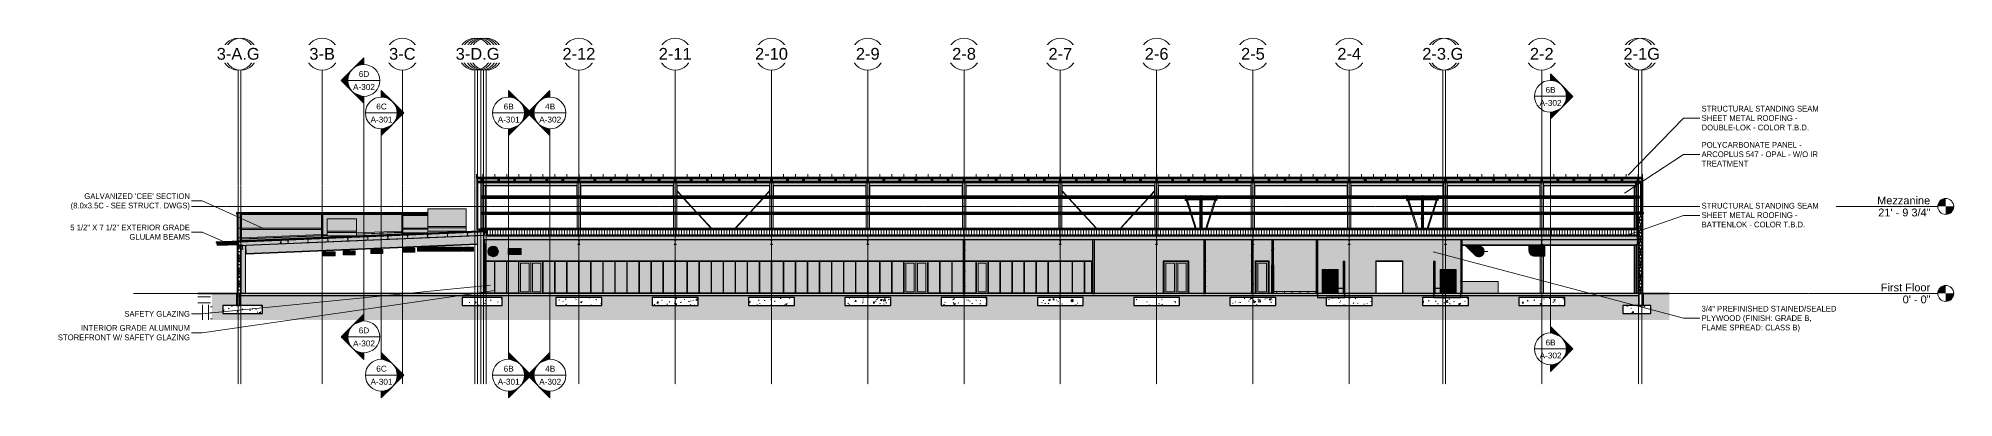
# Model space of a CAD drawing. Header units: inches. Extents: x -23445 to -32, y -314 to 853.
# Drawn here: x -5791 to -32, y -314 to 768 of the extents above; entities that cross this region are included whole.
import ezdxf

# ---------------------------------------------------------------- set-up
doc = ezdxf.new("R2010")
doc.units = ezdxf.units.IN
doc.header["$MEASUREMENT"] = 0
doc.linetypes.add('Grid Line 1_2_', pattern=[0.875, 0.5, -0.125, 0.125, -0.125])
doc.linetypes.add('Hidden 1_8_', pattern=[0.1875, 0.125, -0.0625])
for name, color, linetype, lineweight in [('A-ANNO-IDEN', 131, 'Continuous', 9), ('A-CLNG', 13, 'Continuous', 9), ('A-CLNG-PATT', 13, 'Continuous', 9), ('A-DETL', 90, 'Continuous', 9), ('A-DOOR', 31, 'Continuous', 9), ('A-DOOR-FRAM', 31, 'Continuous', 9), ('A-FLOR', 192, 'Continuous', 9), ('A-FLOR-LEVL', 51, 'Continuous', 9), ('A-FLOR-PATT', 8, 'Continuous', 25), ('A-GLAZ-CURT', 52, 'Continuous', 9), ('A-GLAZ-CWMG', 51, 'Continuous', 9), ('A-ROOF', 132, 'Continuous', 9), ('A-ROOF-PATT', 132, 'Continuous', 9), ('A-WALL', 113, 'Continuous', 9), ('A-WALL-PATT', 111, 'Continuous', 25), ('C-TOPO', 7, 'Continuous', 9), ('G-ANNO-SYMB', 111, 'Continuous', 9), ('I-FURN', 30, 'Continuous', 9), ('I-WALL', 2, 'Continuous', 9), ('L-SITE-WALL', 31, 'Continuous', 9), ('M-EQPM', 50, 'Continuous', 9), ('M-HVAC-DUCT', 70, 'Continuous', 9), ('M-HVAC-DUCT-ANNO', 70, 'Continuous', 9), ('Q-CASE', 31, 'Continuous', 9), ('Q-SPCQ', 91, 'Continuous', 9), ('S-BEAM', 12, 'Continuous', 9), ('S-COLS', 52, 'Continuous', 9), ('S-FNDN', 32, 'Continuous', 9), ('S-GRID', 1, 'Continuous', 9), ('S-GRID-IDEN', 1, 'Continuous', 9)]:
    doc.layers.add(name, color=color, linetype=linetype, lineweight=lineweight)
doc.styles.add('Arial', font='arial.ttf', dxfattribs={"height": 23.60479})
doc.styles.add('Arial_1', font='arial.ttf', dxfattribs={"height": 35.407186})
doc.styles.add('Arial_2', font='arial.ttf', dxfattribs={"height": 17.703593})
doc.styles.add('Century Gothic', font='GOTHIC.TTF', dxfattribs={"height": 17.245342})
pattern_1 = [(0, (-5032.996, 67.247), (61.44, 15.36), [2.534, -43.546, 2.534, -43.546, -245.76]), (0, (-5032.996, 67.247), (61.44, 15.36), [-92.16, 2.534, -89.626, 2.534, -43.546, -107.52]), (0, (-5032.996, 67.247), (61.44, 15.36), [-230.4, 2.534, -28.186, 2.534, -74.266]), (120, (-5009.956, 74.927), (-44.02215, 45.528601), [2.534, -43.546, 2.534, -43.546, -245.76]), (120, (-5009.956, 74.927), (-44.02215, 45.528601), [-92.16, 2.534, -89.626, 2.534, -43.546, -107.52]), (120, (-5009.956, 74.927), (-44.02215, 45.528601), [-230.4, 2.534, -28.186, 2.534, -74.266]), (240, (-5002.276, 105.647), (-17.41785, -60.888601), [2.534, -43.546, 2.534, -43.546, -245.76]), (240, (-5002.276, 105.647), (-17.41785, -60.888601), [-92.16, 2.534, -89.626, 2.534, -43.546, -107.52]), (240, (-5002.276, 105.647), (-17.41785, -60.888601), [-230.4, 2.534, -28.186, 2.534, -74.266])]
pattern_2 = [(50, (-5032.996, 67.247), (55.0854, -4.81984), [5.76, -63.36]), (355, (-5032.996, 67.247), (-10.65569, 57.76853), [4.608, -50.688]), (100.451, (-5028.406, 66.846), (44.42947, 52.94866), [4.895, -53.848]), (46.184, (-5032.996, 82.61), (81.96444, -12.71212), [8.64, -95.04]), (96.636, (-5026.166, 81.55), (71.7815, 74.81238), [7.343, -80.772]), (351.184, (-5033, 82.61), (71.78195, 74.81243), [6.912, -76.032]), (21, (-5025.316, 78.767), (45.84207, -30.92146), [5.76, -63.36]), (326, (-5025.316, 78.767), (18.68706, 55.69148), [4.608, -50.688]), (71.451, (-5021.496, 76.19), (64.52891, 24.77011), [4.895, -53.848]), (37.5, (-5032.996, 67.247), (0.933895, 25.566816), [2.534, -47.539, 2.534, -48.922, -50.88]), (37.5, (-5032.996, 67.247), (0.933895, 25.566816), [-101.53, 2.534, -48.346]), (7.5, (-5032.996, 67.247), (20.20404, 30.291303), [2.534, -26.803, 2.534, -46.387, -19.392]), (7.5, (-5032.996, 67.247), (20.20404, 30.291303), [-78.259, 2.534, -16.858]), (327.5, (-5050.123, 67.247), (40.997785, -1.732403), [2.534, -16.666, 2.534, -57.37, -79.488]), (327.5, (-5050.123, 67.247), (40.997785, -1.732403), [-79.104, 2.534, -76.954]), (317.5, (-5057.803, 67.247), (44.788883, 7.68784), [2.534, -22.426, 2.534, -37.248, -56.448]), (317.5, (-5057.803, 67.247), (44.788883, 7.68784), [-64.742, 2.534, -53.914])]
pattern_3 = [(45, (-5032.996, 67.247), (-19.00703, 19.00703), []), (45, (-5032.996, 96.047), (-19.00703, 19.00703), [])]
pattern_4 = [(0, (-5032.996, 67.247), (48, 48), [48, -48]), (0, (-5032.996, 85.247), (48, 48), [48, -48]), (0, (-5032.996, 103.247), (48, 48), [48, -48]), (90, (-5026.996, 109.247), (-48, 48), [48, -48]), (90, (-5008.996, 109.247), (-48, 48), [48, -48]), (90, (-4990.996, 109.247), (-48, 48), [48, -48])]
pattern_5 = [(0, (-5032.996, 67.247), (0, 24), []), (90, (-5032.996, 67.247), (-24, 1e-15), [])]
pattern_6 = [(161.57, (-5032.036, 68.207), (-7.6802237, -0.0009796), [0, -54.643, 6.067, 0]), (18.43, (-5033.956, 68.207), (-7.6802237, 0.0009796), [0, -54.643, 6.067, 0]), (108.43, (-5032.036, 68.207), (3.8382953, -19.2013653), [18.211, -42.499]), (71.57, (-5033.956, 68.207), (3.8382953, 19.2013653), [18.211, -42.499])]

msp = doc.modelspace()

# ---------------------------------------------------------------- texts
at = {"layer": 'G-ANNO-SYMB', "char_height": 17.7, "attachment_point": 2, "line_spacing_factor": 0.938532, "style": 'Arial_2'}
for s, insert, width in [('6D', (-4811.5, 669.2), 37.584), ('A-302', (-4811.5, 629.9), 78.624), ('A-302', (-1243.9, 582.2), 78.624), ('6B', (-1243.9, 621.5), 36.072), ('A-301', (-4758.8, 532.1), 78.624), ('6C', (-4758.8, 571.4), 37.584), ('A-301', (-4376.5, 532.1), 78.624), ('6B', (-4376.5, 571.4), 36.072), ('A-302', (-4251.7, 532.1), 78.624), ('4B', (-4251.7, 571.4), 36.072), ('6D', (-4811.5, -102.5), 37.584), ('A-302', (-4811.5, -141.7), 78.624), ('6B', (-1243.9, -138.8), 36.072), ('6C', (-4758.8, -217.7), 37.584), ('6B', (-4376.5, -217.7), 36.072), ('4B', (-4251.7, -217.7), 36.072), ('A-302', (-1243.9, -178), 78.624), ('A-301', (-4758.8, -257), 78.624), ('A-301', (-4376.5, -257), 78.624), ('A-302', (-4251.7, -257), 78.624)]:
    msp.add_mtext(s, dxfattribs=dict(at, insert=insert, width=width))

# ---------------------------------------------------------------- blocks, each defined once
blk = doc.blocks.new('Furniture 6 - Furniture 1-2394-Building Section - East_West looking South _ Fieldhouse')
at = {"layer": 'I-FURN'}
blk.add_hatch(color=55, dxfattribs=at).paths.add_polyline_path([(25673.6, 15), (25673.6, 16), (25659.6, 16), (25659.6, 15)], flags=0)
at = {"layer": 'I-FURN', "color": 7}
for p, q in [((25659.6, 16), (25673.6, 16)), ((25659.6, 15), (25659.6, 16)), ((25673.6, 15), (25659.6, 15)), ((25673.6, 15), (25673.6, 16))]:
    blk.add_line(p, q, dxfattribs=at)
blk = doc.blocks.new('Furniture 8 - Furniture 1-2437-Building Section - East_West looking South _ Fieldhouse')
at = {"layer": 'I-FURN'}
blk.add_hatch(color=55, dxfattribs=at).paths.add_polyline_path([(25383.5, 15), (25383.5, 16), (25369.5, 16), (25369.5, 15)], flags=0)
at = {"layer": 'I-FURN', "color": 7}
for p, q in [((25369.5, 16), (25383.5, 16)), ((25369.5, 16), (25369.5, 15)), ((25383.5, 15), (25369.5, 15)), ((25383.5, 16), (25383.5, 15))]:
    blk.add_line(p, q, dxfattribs=at)
blk = doc.blocks.new('Bradley-Washroom_Accessories-Mirrors-780_Custom - Bradley-Washroom_Accessories-Mirrors-780_Custom-177760-Building Section - East_West looking South _ Fieldhouse')
at = {"layer": 'Q-SPCQ'}
h = blk.add_hatch(color=9, dxfattribs=at)
h.paths.add_polyline_path([(25368.6, 0.2), (25368.6, 72.3), (25320.6, 72.3), (25320.6, 0.2)], flags=0)
h.paths.add_polyline_path([(25321.4, 1), (25321.4, 71.5), (25367.9, 71.5), (25367.9, 1)], flags=0)
blk.add_hatch(color=7, dxfattribs=at).paths.add_polyline_path([(25321.4, 1), (25367.9, 1), (25367.9, 71.5), (25321.4, 71.5), (25321.4, 47.5)], flags=0)
at = {"layer": 'Q-SPCQ', "color": 7}
for p, q in [((25368.6, 72.3), (25320.6, 72.3)), ((25320.6, 72.3), (25320.6, 0.2)), ((25321.4, 71.5), (25367.9, 71.5)), ((25321.4, 1), (25321.4, 71.5)), ((25367.9, 71.5), (25367.9, 1)), ((25368.6, 0.2), (25368.6, 72.3)), ((25320.6, 0.2), (25368.6, 0.2)), ((25367.9, 1), (25321.4, 1))]:
    blk.add_line(p, q, dxfattribs=at)
blk = doc.blocks.new('Locker Rooms and Restrooms_rvt-5-Building Section - East_West looking South _ Fieldhouse')
at = {"layer": 'A-FLOR'}
for points in [[(25388.3, -12), (25388.3, 0), (25307.1, 0), (25307.1, -12)], [(25737.3, -12), (25737.3, 0), (25655.5, 0), (25655.5, -12)]]:
    blk.add_hatch(color=9, dxfattribs=at).paths.add_polyline_path(points, flags=0)
at = {"layer": 'A-WALL-PATT', "lineweight": 9}
h = blk.add_hatch(dxfattribs=at)
h.set_pattern_fill('FP_55', style=0, pattern_type=2)
h.set_pattern_definition(pattern_1)
h.paths.add_polyline_path([(25660.3, 0), (25660.3, 15), (25659.6, 15), (25659.6, 0)], flags=0)
h.paths.add_polyline_path([(25659.6, 16), (25660.3, 16), (25660.3, 96), (25659.6, 96), (25659.6, 76.5)], flags=0)
h = blk.add_hatch(dxfattribs=at)
h.set_pattern_fill('FP_62', color=27, style=0, pattern_type=2)
h.set_pattern_definition([(0, (-1948.41, 12), (-48, 24), [48, 0, 0, 0]), (90, (-1924.41, 0), (-48, 3e-15), [12, -12]), (90, (-1936.41, 12), (-48, 3e-15), [12, -12]), (90, (-1912.41, 12), (-48, 3e-15), [12, -12]), (0, (-1948.41, 24), (-48, 24), [48, 0, 0, 0]), (90, (-1900.41, 0), (-48, 3e-15), [12, -12])])
h.paths.add_polyline_path([(25258.1, 0), (25302.8, 0), (25302.8, 6), (25175.5, 6), (25175.5, 0)], flags=0)
h = blk.add_hatch(dxfattribs=at)
h.set_pattern_fill('FP_64', color=27, style=0, pattern_type=2)
h.set_pattern_definition([(0, (-1768.91, 12), (-48, 24), [48, 0, 0, 0]), (90, (-1744.91, 0), (-48, 3e-15), [12, -12]), (90, (-1756.91, 12), (-48, 3e-15), [12, -12]), (90, (-1732.91, 12), (-48, 3e-15), [12, -12]), (0, (-1768.91, 24), (-48, 24), [48, 0, 0, 0]), (90, (-1720.91, 0), (-48, 3e-15), [12, -12])])
h.paths.add_polyline_path([(25482.5, 0), (25482.5, 6), (25482.3, 6), (25482.3, 0)], flags=0)
h = blk.add_hatch(dxfattribs=at)
h.set_pattern_fill('FP_63', color=27, style=0, pattern_type=2)
h.set_pattern_definition([(0, (-1688.66, 12), (-48, 24), [48, 0, 0, 0]), (90, (-1664.66, 0), (-48, 3e-15), [12, -12]), (90, (-1676.66, 12), (-48, 3e-15), [12, -12]), (90, (-1652.66, 12), (-48, 3e-15), [12, -12]), (0, (-1688.66, 24), (-48, 24), [48, 0, 0, 0]), (90, (-1640.66, 0), (-48, 3e-15), [12, -12])])
h.paths.add_polyline_path([(25562.5, 0), (25562.8, 0), (25562.8, 6), (25562.5, 6)], flags=0)
at = {"layer": 'I-WALL'}
for color, points in [(9, [(25387.6, 0), (25387.6, 96), (25384.1, 96), (25384.1, 0)]), (9, [(25659.6, 0), (25659.6, 96), (25656.1, 96), (25656.1, 0)]), (135, [(25303, 0), (25303, 6), (25302.8, 6), (25302.8, 0)])]:
    blk.add_hatch(color=color, dxfattribs=at).paths.add_polyline_path(points, flags=0)
at = {"layer": 'A-FLOR', "color": 250, "lineweight": 25}
for p, q in [((25388.3, 0), (25307.1, 0)), ((25307.1, 0), (25307.1, -12)), ((25388.3, -12), (25388.3, 0)), ((25737.3, 0), (25655.5, 0)), ((25655.5, 0), (25655.5, -12)), ((25737.3, -12), (25737.3, 0)), ((25307.1, -12), (25388.3, -12)), ((25655.5, -12), (25737.3, -12))]:
    blk.add_line(p, q, dxfattribs=at)
at = {"layer": 'I-WALL', "color": 250, "lineweight": 25}
for p, q in [((25384.1, 96), (25384.1, 0)), ((25387.6, 96), (25384.1, 96)), ((25387.6, 0), (25387.6, 96)), ((25388.3, 96), (25387.6, 96)), ((25387.6, 96), (25387.6, 0)), ((25388.3, 0), (25388.3, 96)), ((25655.5, 96), (25655.5, 0)), ((25656.1, 96), (25655.5, 96)), ((25656.1, 96), (25656.1, 0)), ((25659.6, 96), (25656.1, 96)), ((25656.1, 0), (25656.1, 96)), ((25659.6, 16), (25659.6, 96)), ((25660.3, 96), (25659.6, 96)), ((25659.6, 96), (25659.6, 16)), ((25660.3, 16), (25660.3, 96)), ((25302.8, 6), (25302.8, 0)), ((25303, 6), (25302.8, 6)), ((25302.8, 0), (25303, 0)), ((25303, 0), (25303, 6)), ((25384.1, 0), (25387.6, 0)), ((25387.6, 0), (25388.3, 0)), ((25655.5, 0), (25656.1, 0)), ((25656.1, 0), (25659.6, 0)), ((25659.6, 0), (25659.6, 15)), ((25659.6, 15), (25659.6, 0)), ((25659.6, 0), (25660.3, 0)), ((25660.3, 0), (25660.3, 15))]:
    blk.add_line(p, q, dxfattribs=at)
at = {"layer": 'I-WALL', "color": 7}
for p, q in [((25302.8, 6), (25175.5, 6)), ((25482.3, 0), (25482.3, 6)), ((25482.5, 6), (25482.3, 6)), ((25482.5, 6), (25482.5, 0)), ((25562.5, 0), (25562.5, 6)), ((25562.5, 6), (25562.8, 6)), ((25562.8, 6), (25562.8, 0))]:
    blk.add_line(p, q, dxfattribs=at)
at = {"lineweight": 9}
for name, p in [('Bradley-Washroom_Accessories-Mirrors-780_Custom - Bradley-Washroom_Accessories-Mirrors-780_Custom-177760-Building Section - East_West looking South _ Fieldhouse', (0, 0)), ('Bradley-Washroom_Accessories-Mirrors-780_Custom - Bradley-Washroom_Accessories-Mirrors-780_Custom-177760-Building Section - East_West looking South _ Fieldhouse', (354.8, 0)), ('Furniture 8 - Furniture 1-2437-Building Section - East_West looking South _ Fieldhouse', (0, 0)), ('Furniture 6 - Furniture 1-2394-Building Section - East_West looking South _ Fieldhouse', (0, 0))]:
    blk.add_blockref(name, p, dxfattribs=at)
blk = doc.blocks.new('Struct_Xcel_Sports Complex_rvt-5-Building Section - East_West looking South _ Fieldhouse')
at = {"layer": 'A-FLOR-PATT', "lineweight": 9}
h = blk.add_hatch(dxfattribs=at)
h.set_pattern_fill('FP_65', style=0, pattern_type=2)
h.set_pattern_definition(pattern_2)
h.paths.add_polyline_path([(24152.2, -6), (26272.9, -6), (26272.9, 0), (22066.1, 0), (22066.1, -6), (23875.7, -6)], flags=0)
at = {"layer": 'A-WALL-PATT', "lineweight": 9}
h = blk.add_hatch(dxfattribs=at)
h.set_pattern_fill('FP_65', style=0, pattern_type=2)
h.set_pattern_definition(pattern_2)
h.paths.add_polyline_path([(22066.1, -36), (22066.1, 0), (22058.1, 0), (22058.1, -36)], flags=0)
h = blk.add_hatch(dxfattribs=at)
h.set_pattern_fill('FP_65', style=0, pattern_type=2)
h.set_pattern_definition(pattern_2)
h.paths.add_polyline_path([(26284.9, -36), (26284.9, 0), (26272.9, 0), (26272.9, -36)], flags=0)
at = {"layer": 'S-FNDN'}
h = blk.add_hatch(dxfattribs=at)
h.set_pattern_fill('FP_65', color=256, style=0, pattern_type=2)
h.set_pattern_definition(pattern_2)
h.paths.add_polyline_path([(22015.1, -60), (22135.1, -60), (22135.1, -36), (22015.1, -36)], flags=0)
h = blk.add_hatch(dxfattribs=at)
h.set_pattern_fill('FP_65', color=256, style=0, pattern_type=2)
h.set_pattern_definition(pattern_2)
h.paths.add_polyline_path([(22735.4, -36), (22855.4, -36), (22855.4, -12), (22735.4, -12)], flags=0)
h = blk.add_hatch(dxfattribs=at)
h.set_pattern_fill('FP_65', color=256, style=0, pattern_type=2)
h.set_pattern_definition(pattern_2)
h.paths.add_polyline_path([(23016.9, -36), (23154.9, -36), (23154.9, -12), (23016.9, -12)], flags=0)
h = blk.add_hatch(dxfattribs=at)
h.set_pattern_fill('FP_65', color=256, style=0, pattern_type=2)
h.set_pattern_definition(pattern_2)
h.paths.add_polyline_path([(23306.4, -36), (23444.4, -36), (23444.4, -12), (23306.4, -12)], flags=0)
h = blk.add_hatch(dxfattribs=at)
h.set_pattern_fill('FP_65', color=256, style=0, pattern_type=2)
h.set_pattern_definition(pattern_2)
h.paths.add_polyline_path([(23595.9, -36), (23733.9, -36), (23733.9, -12), (23595.9, -12)], flags=0)
h = blk.add_hatch(dxfattribs=at)
h.set_pattern_fill('FP_65', color=256, style=0, pattern_type=2)
h.set_pattern_definition(pattern_2)
h.paths.add_polyline_path([(24023.4, -36), (24023.4, -12), (23885.4, -12), (23885.4, -36)], flags=0)
h = blk.add_hatch(dxfattribs=at)
h.set_pattern_fill('FP_65', color=256, style=0, pattern_type=2)
h.set_pattern_definition(pattern_2)
h.paths.add_polyline_path([(24312.9, -36), (24312.9, -12), (24174.9, -12), (24174.9, -36)], flags=0)
h = blk.add_hatch(dxfattribs=at)
h.set_pattern_fill('FP_65', color=256, style=0, pattern_type=2)
h.set_pattern_definition(pattern_2)
h.paths.add_polyline_path([(24464.4, -36), (24602.4, -36), (24602.4, -12), (24464.4, -12)], flags=0)
h = blk.add_hatch(dxfattribs=at)
h.set_pattern_fill('FP_65', color=256, style=0, pattern_type=2)
h.set_pattern_definition(pattern_2)
h.paths.add_polyline_path([(24753.9, -36), (24891.9, -36), (24891.9, -12), (24753.9, -12)], flags=0)
h = blk.add_hatch(dxfattribs=at)
h.set_pattern_fill('FP_65', color=256, style=0, pattern_type=2)
h.set_pattern_definition(pattern_2)
h.paths.add_polyline_path([(25181.4, -36), (25181.4, -12), (25043.4, -12), (25043.4, -36)], flags=0)
h = blk.add_hatch(dxfattribs=at)
h.set_pattern_fill('FP_65', color=256, style=0, pattern_type=2)
h.set_pattern_definition(pattern_2)
h.paths.add_polyline_path([(25332.9, -36), (25470.9, -36), (25470.9, -12), (25332.9, -12)], flags=0)
h = blk.add_hatch(dxfattribs=at)
h.set_pattern_fill('FP_65', color=256, style=0, pattern_type=2)
h.set_pattern_definition(pattern_2)
h.paths.add_polyline_path([(25760.4, -36), (25760.4, -12), (25622.4, -12), (25622.4, -36)], flags=0)
h = blk.add_hatch(dxfattribs=at)
h.set_pattern_fill('FP_65', color=256, style=0, pattern_type=2)
h.set_pattern_definition(pattern_2)
h.paths.add_polyline_path([(26049.9, -36), (26049.9, -12), (25911.9, -12), (25911.9, -36)], flags=0)
h = blk.add_hatch(dxfattribs=at)
h.set_pattern_fill('FP_65', color=256, style=0, pattern_type=2)
h.set_pattern_definition(pattern_2)
h.paths.add_polyline_path([(26224.4, -60), (26308.4, -60), (26308.4, -36), (26224.4, -36)], flags=0)
at = {"layer": 'A-FLOR', "color": 250, "lineweight": 25}
for p, q in [((26272.9, 0), (22066.1, 0)), ((22066.1, 0), (22066.1, -6)), ((26272.9, -6), (26272.9, 0)), ((22066.1, -6), (26272.9, -6))]:
    blk.add_line(p, q, dxfattribs=at)
at = {"layer": 'L-SITE-WALL', "color": 250, "lineweight": 25}
for p, q in [((22066.1, 0), (22058.1, 0)), ((22058.1, 0), (22058.1, -36)), ((22058.1, -36), (22066.1, -36)), ((22066.1, -36), (22066.1, 0)), ((26272.9, 0), (26272.9, -36)), ((26284.9, 0), (26272.9, 0)), ((26272.9, -36), (26284.9, -36)), ((26284.9, -36), (26284.9, 0))]:
    blk.add_line(p, q, dxfattribs=at)
at = {"layer": 'S-FNDN', "color": 250, "lineweight": 25}
for p, q in [((22135.1, -36), (22015.1, -36)), ((22015.1, -36), (22015.1, -60)), ((22135.1, -60), (22135.1, -36)), ((22855.4, -12), (22735.4, -12)), ((22735.4, -12), (22735.4, -36)), ((22735.4, -36), (22855.4, -36)), ((22855.4, -36), (22855.4, -12)), ((23154.9, -12), (23016.9, -12)), ((23016.9, -12), (23016.9, -36)), ((23016.9, -36), (23154.9, -36)), ((23154.9, -36), (23154.9, -12)), ((23444.4, -12), (23306.4, -12)), ((23306.4, -12), (23306.4, -36)), ((23306.4, -36), (23444.4, -36)), ((23444.4, -36), (23444.4, -12)), ((23733.9, -12), (23595.9, -12)), ((23595.9, -12), (23595.9, -36)), ((23595.9, -36), (23733.9, -36)), ((23733.9, -36), (23733.9, -12)), ((24023.4, -12), (23885.4, -12)), ((23885.4, -12), (23885.4, -36)), ((23885.4, -36), (24023.4, -36)), ((24023.4, -36), (24023.4, -12)), ((24312.9, -12), (24174.9, -12)), ((24174.9, -12), (24174.9, -36)), ((24174.9, -36), (24312.9, -36)), ((24312.9, -36), (24312.9, -12)), ((24602.4, -12), (24464.4, -12)), ((24464.4, -12), (24464.4, -36)), ((24464.4, -36), (24602.4, -36)), ((24602.4, -36), (24602.4, -12)), ((24891.9, -12), (24753.9, -12)), ((24753.9, -12), (24753.9, -36)), ((24753.9, -36), (24891.9, -36)), ((24891.9, -36), (24891.9, -12)), ((25181.4, -12), (25043.4, -12)), ((25043.4, -12), (25043.4, -36)), ((25043.4, -36), (25181.4, -36)), ((25181.4, -36), (25181.4, -12)), ((25470.9, -12), (25332.9, -12)), ((25332.9, -12), (25332.9, -36)), ((25332.9, -36), (25470.9, -36)), ((25470.9, -36), (25470.9, -12)), ((25760.4, -12), (25622.4, -12)), ((25622.4, -12), (25622.4, -36)), ((25622.4, -36), (25760.4, -36)), ((25760.4, -36), (25760.4, -12)), ((26049.9, -12), (25911.9, -12)), ((25911.9, -12), (25911.9, -36)), ((25911.9, -36), (26049.9, -36)), ((26049.9, -36), (26049.9, -12)), ((26308.4, -36), (26224.4, -36)), ((26224.4, -36), (26224.4, -60)), ((26308.4, -60), (26308.4, -36)), ((22015.1, -60), (22135.1, -60)), ((26224.4, -60), (26308.4, -60))]:
    blk.add_line(p, q, dxfattribs=at)
blk = doc.blocks.new('W-Wide Flange - 1_-3_ deep-1401279-Building Section - East_West looking South _ Fieldhouse')
at = {"layer": 'S-BEAM'}
for points in [[(23084.6, 148.4), (23084.6, 148.6), (23082.9, 148.6), (23082.9, 148.4)], [(23084.6, 148.4), (23085.1, 148.5), (23085.3, 148.7), (23085.5, 149.1), (23085.4, 149), (23085.1, 148.7), (23084.8, 148.6), (23084.6, 148.6), (23084.6, 148.4)], [(23087.2, 148.4), (23087.2, 148.6), (23086.7, 148.7), (23086.4, 148.9), (23086.3, 149.1), (23086.5, 148.7), (23086.8, 148.5), (23087, 148.4)], [(23088.9, 148.4), (23088.9, 148.6), (23087.2, 148.6), (23087.2, 148.4)]]:
    blk.add_hatch(color=256, dxfattribs=at).paths.add_polyline_path(points, flags=0)
at = {"layer": 'S-BEAM', "lineweight": 15}
for p, q in [((23088.9, 162), (23082.9, 162)), ((23082.9, 162), (23082.9, 160.7)), ((23082.9, 160.7), (23084.6, 160.7)), ((23084.6, 148.4), (23082.9, 148.4)), ((23082.9, 148.4), (23082.9, 147)), ((23082.9, 147), (23088.9, 147)), ((23085.5, 159.8), (23085.5, 149.3)), ((23086.3, 149.3), (23086.3, 159.8)), ((23087.2, 160.7), (23088.9, 160.7)), ((23088.9, 148.4), (23087.2, 148.4)), ((23088.9, 160.7), (23088.9, 162)), ((23088.9, 147), (23088.9, 148.4))]:
    blk.add_line(p, q, dxfattribs=at)
at = {"layer": 'S-BEAM'}
for p, q in [((23082.9, 148.6), (23082.9, 148.4)), ((23088.9, 148.4), (23088.9, 148.6))]:
    blk.add_line(p, q, dxfattribs=at)
at = {"layer": 'S-BEAM', "lineweight": 15, "flags": 128}
for points in [[(23084.6, 160.7), (23084.8, 160.7), (23085, 160.6), (23085.2, 160.5), (23085.3, 160.3), (23085.4, 160.2), (23085.5, 160), (23085.5, 159.8)], [(23085.5, 149.3), (23085.5, 149.1), (23085.4, 148.9), (23085.3, 148.7), (23085.2, 148.6), (23085, 148.5), (23084.8, 148.4), (23084.6, 148.4)], [(23086.3, 159.8), (23086.3, 160), (23086.4, 160.2), (23086.5, 160.3), (23086.6, 160.5), (23086.8, 160.6), (23087, 160.7), (23087.2, 160.7)], [(23087.2, 148.4), (23087, 148.4), (23086.8, 148.5), (23086.6, 148.6), (23086.5, 148.7), (23086.4, 148.9), (23086.3, 149.1), (23086.3, 149.3)]]:
    blk.add_lwpolyline(points, dxfattribs=at)
blk = doc.blocks.new('W-Wide Flange - 1_-3_ deep-V189-Building Section - East_West looking South _ Fieldhouse')
at = {"layer": 'S-BEAM'}
h = blk.add_hatch(dxfattribs=at)
h.set_pattern_fill('FP_54', color=256, style=0, pattern_type=2)
h.set_pattern_definition(pattern_3)
h.paths.add_polyline_path([(23372.4, 147), (23378.4, 147), (23378.4, 148.4), (23376.5, 148.4), (23376.1, 148.6), (23375.9, 148.9), (23375.8, 149.3), (23375.8, 160), (23376, 160.3), (23376.3, 160.6), (23376.7, 160.7), (23378.4, 160.7), (23378.4, 162), (23372.4, 162), (23372.4, 160.7), (23374.3, 160.7), (23374.7, 160.5), (23374.9, 160.2), (23375, 159.8), (23375, 149.1), (23374.8, 148.7), (23374.5, 148.5), (23374.1, 148.4), (23372.4, 148.4)], flags=0)
for points in [[(23374.1, 148.4), (23374.1, 148.6), (23372.4, 148.6), (23372.4, 148.4)], [(23374.1, 148.4), (23374.6, 148.5), (23374.8, 148.7), (23375, 149.1), (23374.9, 149), (23374.6, 148.7), (23374.3, 148.6), (23374.1, 148.6), (23374.1, 148.4)], [(23376.7, 148.4), (23376.7, 148.6), (23376.2, 148.7), (23375.9, 148.9), (23375.8, 149.1), (23376, 148.7), (23376.3, 148.5), (23376.5, 148.4)], [(23378.4, 148.4), (23378.4, 148.6), (23376.7, 148.6), (23376.7, 148.4)]]:
    blk.add_hatch(color=256, dxfattribs=at).paths.add_polyline_path(points, flags=0)
at = {"layer": 'S-BEAM', "lineweight": 15}
for p, q in [((23378.4, 162), (23372.4, 162)), ((23372.4, 162), (23372.4, 160.7)), ((23372.4, 160.7), (23374.1, 160.7)), ((23374.1, 148.4), (23372.4, 148.4)), ((23372.4, 148.4), (23372.4, 147)), ((23372.4, 147), (23378.4, 147)), ((23375, 159.8), (23375, 149.3)), ((23375.8, 149.3), (23375.8, 159.8)), ((23376.7, 160.7), (23378.4, 160.7)), ((23378.4, 148.4), (23376.7, 148.4)), ((23378.4, 160.7), (23378.4, 162)), ((23378.4, 147), (23378.4, 148.4))]:
    blk.add_line(p, q, dxfattribs=at)
at = {"layer": 'S-BEAM'}
for p, q in [((23372.4, 148.6), (23372.4, 148.4)), ((23378.4, 148.4), (23378.4, 148.6))]:
    blk.add_line(p, q, dxfattribs=at)
at = {"layer": 'S-BEAM', "lineweight": 15, "flags": 128}
for points in [[(23374.1, 160.7), (23374.3, 160.7), (23374.5, 160.6), (23374.7, 160.5), (23374.8, 160.3), (23374.9, 160.2), (23375, 160), (23375, 159.8)], [(23375, 149.3), (23375, 149.1), (23374.9, 148.9), (23374.8, 148.7), (23374.7, 148.6), (23374.5, 148.5), (23374.3, 148.4), (23374.1, 148.4)], [(23375.8, 159.8), (23375.8, 160), (23375.9, 160.2), (23376, 160.3), (23376.1, 160.5), (23376.3, 160.6), (23376.5, 160.7), (23376.7, 160.7)], [(23376.7, 148.4), (23376.5, 148.4), (23376.3, 148.5), (23376.1, 148.6), (23376, 148.7), (23375.9, 148.9), (23375.8, 149.1), (23375.8, 149.3)]]:
    blk.add_lwpolyline(points, dxfattribs=at)
blk = doc.blocks.new('W-Wide Flange - 1_-3_ deep-V190-Building Section - East_West looking South _ Fieldhouse')
at = {"layer": 'S-BEAM'}
h = blk.add_hatch(dxfattribs=at)
h.set_pattern_fill('FP_54', color=256, style=0, pattern_type=2)
h.set_pattern_definition(pattern_3)
h.paths.add_polyline_path([(23667.9, 147), (23667.9, 148.4), (23666, 148.4), (23665.6, 148.6), (23665.4, 148.9), (23665.3, 149.3), (23665.3, 160), (23665.5, 160.3), (23665.8, 160.6), (23666.2, 160.7), (23667.9, 160.7), (23667.9, 162), (23661.9, 162), (23661.9, 160.7), (23663.8, 160.7), (23664.2, 160.5), (23664.4, 160.2), (23664.5, 159.8), (23664.5, 149.1), (23664.3, 148.7), (23664, 148.5), (23663.6, 148.4), (23661.9, 148.4), (23661.9, 147)], flags=0)
for points in [[(23663.6, 148.4), (23663.6, 148.6), (23661.9, 148.6), (23661.9, 148.4)], [(23663.6, 148.4), (23664.1, 148.5), (23664.3, 148.7), (23664.5, 149.1), (23664.4, 149), (23664.1, 148.7), (23663.8, 148.6), (23663.6, 148.6), (23663.6, 148.4)], [(23666.2, 148.4), (23666.2, 148.6), (23665.7, 148.7), (23665.4, 148.9), (23665.3, 149.1), (23665.5, 148.7), (23665.8, 148.5), (23666, 148.4)], [(23667.9, 148.4), (23667.9, 148.6), (23666.2, 148.6), (23666.2, 148.4)]]:
    blk.add_hatch(color=256, dxfattribs=at).paths.add_polyline_path(points, flags=0)
at = {"layer": 'S-BEAM', "lineweight": 15}
for p, q in [((23667.9, 162), (23661.9, 162)), ((23661.9, 162), (23661.9, 160.7)), ((23661.9, 160.7), (23663.6, 160.7)), ((23663.6, 148.4), (23661.9, 148.4)), ((23661.9, 148.4), (23661.9, 147)), ((23661.9, 147), (23667.9, 147)), ((23664.5, 159.8), (23664.5, 149.3)), ((23665.3, 149.3), (23665.3, 159.8)), ((23666.2, 160.7), (23667.9, 160.7)), ((23667.9, 148.4), (23666.2, 148.4)), ((23667.9, 160.7), (23667.9, 162)), ((23667.9, 147), (23667.9, 148.4))]:
    blk.add_line(p, q, dxfattribs=at)
at = {"layer": 'S-BEAM'}
for p, q in [((23661.9, 148.6), (23661.9, 148.4)), ((23667.9, 148.4), (23667.9, 148.6))]:
    blk.add_line(p, q, dxfattribs=at)
at = {"layer": 'S-BEAM', "lineweight": 15, "flags": 128}
for points in [[(23663.6, 160.7), (23663.8, 160.7), (23664, 160.6), (23664.2, 160.5), (23664.3, 160.3), (23664.4, 160.2), (23664.5, 160), (23664.5, 159.8)], [(23664.5, 149.3), (23664.5, 149.1), (23664.4, 148.9), (23664.3, 148.7), (23664.2, 148.6), (23664, 148.5), (23663.8, 148.4), (23663.6, 148.4)], [(23665.3, 159.8), (23665.3, 160), (23665.4, 160.2), (23665.5, 160.3), (23665.6, 160.5), (23665.8, 160.6), (23666, 160.7), (23666.2, 160.7)], [(23666.2, 148.4), (23666, 148.4), (23665.8, 148.5), (23665.6, 148.6), (23665.5, 148.7), (23665.4, 148.9), (23665.3, 149.1), (23665.3, 149.3)]]:
    blk.add_lwpolyline(points, dxfattribs=at)
blk = doc.blocks.new('W-Wide Flange - 1_-3_ deep-V191-Building Section - East_West looking South _ Fieldhouse')
at = {"layer": 'S-BEAM'}
h = blk.add_hatch(dxfattribs=at)
h.set_pattern_fill('FP_54', color=256, style=0, pattern_type=2)
h.set_pattern_definition(pattern_3)
h.paths.add_polyline_path([(23951.4, 147), (23957.4, 147), (23957.4, 148.4), (23955.5, 148.4), (23955.1, 148.6), (23954.9, 148.9), (23954.8, 149.3), (23954.8, 160), (23955, 160.3), (23955.3, 160.6), (23955.7, 160.7), (23957.4, 160.7), (23957.4, 162), (23951.4, 162), (23951.4, 160.7), (23953.3, 160.7), (23953.7, 160.5), (23953.9, 160.2), (23954, 159.8), (23954, 149.1), (23953.8, 148.7), (23953.5, 148.5), (23953.1, 148.4), (23951.4, 148.4)], flags=0)
for points in [[(23953.1, 148.4), (23953.1, 148.6), (23951.4, 148.6), (23951.4, 148.4)], [(23953.1, 148.4), (23953.6, 148.5), (23953.8, 148.7), (23954, 149.1), (23953.9, 149), (23953.6, 148.7), (23953.3, 148.6), (23953.1, 148.6), (23953.1, 148.4)], [(23955.7, 148.4), (23955.7, 148.6), (23955.2, 148.7), (23954.9, 148.9), (23954.8, 149.1), (23955, 148.7), (23955.3, 148.5), (23955.5, 148.4)], [(23957.4, 148.4), (23957.4, 148.6), (23955.7, 148.6), (23955.7, 148.4)]]:
    blk.add_hatch(color=256, dxfattribs=at).paths.add_polyline_path(points, flags=0)
at = {"layer": 'S-BEAM', "lineweight": 15}
for p, q in [((23957.4, 162), (23951.4, 162)), ((23951.4, 162), (23951.4, 160.7)), ((23951.4, 160.7), (23953.1, 160.7)), ((23953.1, 148.4), (23951.4, 148.4)), ((23951.4, 148.4), (23951.4, 147)), ((23951.4, 147), (23957.4, 147)), ((23954, 159.8), (23954, 149.3)), ((23954.8, 149.3), (23954.8, 159.8)), ((23955.7, 160.7), (23957.4, 160.7)), ((23957.4, 148.4), (23955.7, 148.4)), ((23957.4, 160.7), (23957.4, 162)), ((23957.4, 147), (23957.4, 148.4))]:
    blk.add_line(p, q, dxfattribs=at)
at = {"layer": 'S-BEAM'}
for p, q in [((23951.4, 148.6), (23951.4, 148.4)), ((23957.4, 148.4), (23957.4, 148.6))]:
    blk.add_line(p, q, dxfattribs=at)
at = {"layer": 'S-BEAM', "lineweight": 15, "flags": 128}
for points in [[(23953.1, 160.7), (23953.3, 160.7), (23953.5, 160.6), (23953.7, 160.5), (23953.8, 160.3), (23953.9, 160.2), (23954, 160), (23954, 159.8)], [(23954, 149.3), (23954, 149.1), (23953.9, 148.9), (23953.8, 148.7), (23953.7, 148.6), (23953.5, 148.5), (23953.3, 148.4), (23953.1, 148.4)], [(23954.8, 159.8), (23954.8, 160), (23954.9, 160.2), (23955, 160.3), (23955.1, 160.5), (23955.3, 160.6), (23955.5, 160.7), (23955.7, 160.7)], [(23955.7, 148.4), (23955.5, 148.4), (23955.3, 148.5), (23955.1, 148.6), (23955, 148.7), (23954.9, 148.9), (23954.8, 149.1), (23954.8, 149.3)]]:
    blk.add_lwpolyline(points, dxfattribs=at)
blk = doc.blocks.new('W-Wide Flange - 1_-3_ deep-V192-Building Section - East_West looking South _ Fieldhouse')
at = {"layer": 'S-BEAM'}
h = blk.add_hatch(dxfattribs=at)
h.set_pattern_fill('FP_54', color=256, style=0, pattern_type=2)
h.set_pattern_definition(pattern_3)
h.paths.add_polyline_path([(24240.9, 147), (24246.9, 147), (24246.9, 148.4), (24245, 148.4), (24244.6, 148.6), (24244.4, 148.9), (24244.3, 149.3), (24244.3, 160), (24244.5, 160.3), (24244.8, 160.6), (24245.2, 160.7), (24246.9, 160.7), (24246.9, 162), (24240.9, 162), (24240.9, 160.7), (24242.8, 160.7), (24243.2, 160.5), (24243.4, 160.2), (24243.5, 159.8), (24243.5, 149.1), (24243.3, 148.7), (24243, 148.5), (24242.6, 148.4), (24240.9, 148.4)], flags=0)
for points in [[(24241.5, 148.4), (24241.5, 148.6), (24240.9, 148.6), (24240.9, 148.4)], [(24246.9, 148.4), (24246.9, 148.6), (24246.3, 148.6), (24246.3, 148.4)]]:
    blk.add_hatch(color=256, dxfattribs=at).paths.add_polyline_path(points, flags=0)
at = {"layer": 'S-BEAM', "lineweight": 15}
for p, q in [((24246.9, 162), (24240.9, 162)), ((24240.9, 162), (24240.9, 160.7)), ((24240.9, 160.7), (24242.6, 160.7)), ((24242.6, 148.4), (24240.9, 148.4)), ((24240.9, 148.4), (24240.9, 147)), ((24240.9, 147), (24246.9, 147)), ((24243.5, 159.8), (24243.5, 149.3)), ((24244.3, 149.3), (24244.3, 159.8)), ((24245.2, 160.7), (24246.9, 160.7)), ((24246.9, 148.4), (24245.2, 148.4)), ((24246.9, 160.7), (24246.9, 162)), ((24246.9, 147), (24246.9, 148.4))]:
    blk.add_line(p, q, dxfattribs=at)
at = {"layer": 'S-BEAM'}
for p, q in [((24240.9, 148.6), (24240.9, 148.4)), ((24246.9, 148.4), (24246.9, 148.6))]:
    blk.add_line(p, q, dxfattribs=at)
at = {"layer": 'S-BEAM', "lineweight": 15, "flags": 128}
for points in [[(24242.6, 160.7), (24242.8, 160.7), (24243, 160.6), (24243.2, 160.5), (24243.3, 160.3), (24243.4, 160.2), (24243.5, 160), (24243.5, 159.8)], [(24243.5, 149.3), (24243.5, 149.1), (24243.4, 148.9), (24243.3, 148.7), (24243.2, 148.6), (24243, 148.5), (24242.8, 148.4), (24242.6, 148.4)], [(24244.3, 159.8), (24244.3, 160), (24244.4, 160.2), (24244.5, 160.3), (24244.6, 160.5), (24244.8, 160.6), (24245, 160.7), (24245.2, 160.7)], [(24245.2, 148.4), (24245, 148.4), (24244.8, 148.5), (24244.6, 148.6), (24244.5, 148.7), (24244.4, 148.9), (24244.3, 149.1), (24244.3, 149.3)]]:
    blk.add_lwpolyline(points, dxfattribs=at)
blk = doc.blocks.new('W-Wide Flange - 1_-3_ deep-V193-Building Section - East_West looking South _ Fieldhouse')
at = {"layer": 'S-BEAM'}
for points in [[(24532.1, 148.4), (24532.1, 148.6), (24530.4, 148.6), (24530.4, 148.4)], [(24532.1, 148.4), (24532.6, 148.5), (24532.8, 148.7), (24533, 149.1), (24532.9, 149), (24532.6, 148.7), (24532.3, 148.6), (24532.1, 148.6), (24532.1, 148.4)], [(24534.7, 148.4), (24534.7, 148.6), (24534.2, 148.7), (24533.9, 148.9), (24533.8, 149.1), (24534, 148.7), (24534.3, 148.5), (24534.5, 148.4)], [(24536.4, 148.4), (24536.4, 148.6), (24534.7, 148.6), (24534.7, 148.4)]]:
    blk.add_hatch(color=256, dxfattribs=at).paths.add_polyline_path(points, flags=0)
at = {"layer": 'S-BEAM', "lineweight": 15}
for p, q in [((24536.4, 162), (24530.4, 162)), ((24530.4, 162), (24530.4, 160.7)), ((24530.4, 160.7), (24532.1, 160.7)), ((24532.1, 148.4), (24530.4, 148.4)), ((24530.4, 148.4), (24530.4, 147)), ((24530.4, 147), (24536.4, 147)), ((24533, 159.8), (24533, 149.3)), ((24533.8, 149.3), (24533.8, 159.8)), ((24534.7, 160.7), (24536.4, 160.7)), ((24536.4, 148.4), (24534.7, 148.4)), ((24536.4, 160.7), (24536.4, 162)), ((24536.4, 147), (24536.4, 148.4))]:
    blk.add_line(p, q, dxfattribs=at)
at = {"layer": 'S-BEAM'}
for p, q in [((24530.4, 148.6), (24530.4, 148.4)), ((24536.4, 148.4), (24536.4, 148.6))]:
    blk.add_line(p, q, dxfattribs=at)
at = {"layer": 'S-BEAM', "lineweight": 15, "flags": 128}
for points in [[(24532.1, 160.7), (24532.3, 160.7), (24532.5, 160.6), (24532.7, 160.5), (24532.8, 160.3), (24532.9, 160.2), (24533, 160), (24533, 159.8)], [(24533, 149.3), (24533, 149.1), (24532.9, 148.9), (24532.8, 148.7), (24532.7, 148.6), (24532.5, 148.5), (24532.3, 148.4), (24532.1, 148.4)], [(24533.8, 159.8), (24533.8, 160), (24533.9, 160.2), (24534, 160.3), (24534.1, 160.5), (24534.3, 160.6), (24534.5, 160.7), (24534.7, 160.7)], [(24534.7, 148.4), (24534.5, 148.4), (24534.3, 148.5), (24534.1, 148.6), (24534, 148.7), (24533.9, 148.9), (24533.8, 149.1), (24533.8, 149.3)]]:
    blk.add_lwpolyline(points, dxfattribs=at)
blk = doc.blocks.new('W-Wide Flange - 1_-3_ deep-V194-Building Section - East_West looking South _ Fieldhouse')
at = {"layer": 'S-BEAM'}
h = blk.add_hatch(dxfattribs=at)
h.set_pattern_fill('FP_54', color=256, style=0, pattern_type=2)
h.set_pattern_definition(pattern_3)
h.paths.add_polyline_path([(24819.9, 147), (24825.9, 147), (24825.9, 148.4), (24824, 148.4), (24823.6, 148.6), (24823.4, 148.9), (24823.3, 149.3), (24823.3, 160), (24823.5, 160.3), (24823.8, 160.6), (24824.2, 160.7), (24825.9, 160.7), (24825.9, 162), (24819.9, 162), (24819.9, 160.7), (24821.8, 160.7), (24822.2, 160.5), (24822.4, 160.2), (24822.5, 159.8), (24822.5, 149.1), (24822.3, 148.7), (24822, 148.5), (24821.6, 148.4), (24819.9, 148.4)], flags=0)
for points in [[(24821.6, 148.4), (24821.6, 148.6), (24819.9, 148.6), (24819.9, 148.4)], [(24821.6, 148.4), (24822.1, 148.5), (24822.3, 148.7), (24822.5, 149.1), (24822.4, 149), (24822.1, 148.7), (24821.8, 148.6), (24821.6, 148.6), (24821.6, 148.4)], [(24824.2, 148.4), (24824.2, 148.6), (24823.7, 148.7), (24823.4, 148.9), (24823.3, 149.1), (24823.5, 148.7), (24823.8, 148.5), (24824, 148.4)], [(24825.9, 148.4), (24825.9, 148.6), (24824.2, 148.6), (24824.2, 148.4)]]:
    blk.add_hatch(color=256, dxfattribs=at).paths.add_polyline_path(points, flags=0)
at = {"layer": 'S-BEAM', "lineweight": 15}
for p, q in [((24825.9, 162), (24819.9, 162)), ((24819.9, 162), (24819.9, 160.7)), ((24819.9, 160.7), (24821.6, 160.7)), ((24821.6, 148.4), (24819.9, 148.4)), ((24819.9, 148.4), (24819.9, 147)), ((24819.9, 147), (24825.9, 147)), ((24822.5, 159.8), (24822.5, 149.3)), ((24823.3, 149.3), (24823.3, 159.8)), ((24824.2, 160.7), (24825.9, 160.7)), ((24825.9, 148.4), (24824.2, 148.4)), ((24825.9, 160.7), (24825.9, 162)), ((24825.9, 147), (24825.9, 148.4))]:
    blk.add_line(p, q, dxfattribs=at)
at = {"layer": 'S-BEAM'}
for p, q in [((24819.9, 148.6), (24819.9, 148.4)), ((24825.9, 148.4), (24825.9, 148.6))]:
    blk.add_line(p, q, dxfattribs=at)
at = {"layer": 'S-BEAM', "lineweight": 15, "flags": 128}
for points in [[(24821.6, 160.7), (24821.8, 160.7), (24822, 160.6), (24822.2, 160.5), (24822.3, 160.3), (24822.4, 160.2), (24822.5, 160), (24822.5, 159.8)], [(24822.5, 149.3), (24822.5, 149.1), (24822.4, 148.9), (24822.3, 148.7), (24822.2, 148.6), (24822, 148.5), (24821.8, 148.4), (24821.6, 148.4)], [(24823.3, 159.8), (24823.3, 160), (24823.4, 160.2), (24823.5, 160.3), (24823.6, 160.5), (24823.8, 160.6), (24824, 160.7), (24824.2, 160.7)], [(24824.2, 148.4), (24824, 148.4), (24823.8, 148.5), (24823.6, 148.6), (24823.5, 148.7), (24823.4, 148.9), (24823.3, 149.1), (24823.3, 149.3)]]:
    blk.add_lwpolyline(points, dxfattribs=at)
blk = doc.blocks.new('W-Wide Flange - 1_-3_ deep-V195-Building Section - East_West looking South _ Fieldhouse')
at = {"layer": 'S-BEAM'}
h = blk.add_hatch(dxfattribs=at)
h.set_pattern_fill('FP_54', color=256, style=0, pattern_type=2)
h.set_pattern_definition(pattern_3)
h.paths.add_polyline_path([(25109.4, 147), (25115.4, 147), (25115.4, 148.4), (25113.5, 148.4), (25113.1, 148.6), (25112.9, 148.9), (25112.8, 149.3), (25112.8, 160), (25113, 160.3), (25113.3, 160.6), (25113.7, 160.7), (25115.4, 160.7), (25115.4, 162), (25109.4, 162), (25109.4, 160.7), (25111.3, 160.7), (25111.7, 160.5), (25111.9, 160.2), (25112, 159.8), (25112, 149.1), (25111.8, 148.7), (25111.5, 148.5), (25111.1, 148.4), (25109.4, 148.4)], flags=0)
for points in [[(25113.7, 148.4), (25113.7, 148.6), (25113.2, 148.7), (25112.9, 148.9), (25112.9, 149), (25113, 148.7), (25113.3, 148.5), (25113.5, 148.4)], [(25115.4, 148.4), (25115.4, 148.6), (25113.7, 148.6), (25113.7, 148.4)]]:
    blk.add_hatch(color=256, dxfattribs=at).paths.add_polyline_path(points, flags=0)
at = {"layer": 'S-BEAM', "lineweight": 15}
for p, q in [((25115.4, 162), (25109.4, 162)), ((25109.4, 162), (25109.4, 160.7)), ((25109.4, 160.7), (25111.1, 160.7)), ((25111.1, 148.4), (25109.4, 148.4)), ((25109.4, 148.4), (25109.4, 147)), ((25109.4, 147), (25115.4, 147)), ((25112, 159.8), (25112, 149.3)), ((25112.8, 149.3), (25112.8, 159.8)), ((25113.7, 160.7), (25115.4, 160.7)), ((25115.4, 148.4), (25113.7, 148.4)), ((25115.4, 160.7), (25115.4, 162)), ((25115.4, 147), (25115.4, 148.4))]:
    blk.add_line(p, q, dxfattribs=at)
at = {"layer": 'S-BEAM'}
blk.add_line((25115.4, 148.4), (25115.4, 148.6), dxfattribs=at)
at = {"layer": 'S-BEAM', "lineweight": 15, "flags": 128}
for points in [[(25111.1, 160.7), (25111.3, 160.7), (25111.5, 160.6), (25111.7, 160.5), (25111.8, 160.3), (25111.9, 160.2), (25112, 160), (25112, 159.8)], [(25112, 149.3), (25112, 149.1), (25111.9, 148.9), (25111.8, 148.7), (25111.7, 148.6), (25111.5, 148.5), (25111.3, 148.4), (25111.1, 148.4)], [(25112.8, 159.8), (25112.8, 160), (25112.9, 160.2), (25113, 160.3), (25113.1, 160.5), (25113.3, 160.6), (25113.5, 160.7), (25113.7, 160.7)], [(25113.7, 148.4), (25113.5, 148.4), (25113.3, 148.5), (25113.1, 148.6), (25113, 148.7), (25112.9, 148.9), (25112.8, 149.1), (25112.8, 149.3)]]:
    blk.add_lwpolyline(points, dxfattribs=at)
blk = doc.blocks.new('W-Wide Flange - 1_-3_ deep-V196-Building Section - East_West looking South _ Fieldhouse')
at = {"layer": 'S-BEAM'}
h = blk.add_hatch(dxfattribs=at)
h.set_pattern_fill('FP_54', color=256, style=0, pattern_type=2)
h.set_pattern_definition(pattern_3)
h.paths.add_polyline_path([(25404.9, 147), (25404.9, 148.4), (25403, 148.4), (25402.6, 148.6), (25402.4, 148.9), (25402.3, 149.3), (25402.3, 160), (25402.5, 160.3), (25402.8, 160.6), (25403.2, 160.7), (25404.9, 160.7), (25404.9, 162), (25398.9, 162), (25398.9, 160.7), (25400.8, 160.7), (25401.2, 160.5), (25401.4, 160.2), (25401.5, 159.8), (25401.5, 149.1), (25401.3, 148.7), (25401, 148.5), (25400.6, 148.4), (25398.9, 148.4), (25398.9, 147)], flags=0)
for points in [[(25400.6, 148.4), (25400.6, 148.6), (25398.9, 148.6), (25398.9, 148.4)], [(25400.6, 148.4), (25401.1, 148.5), (25401.3, 148.7), (25401.5, 149.1), (25401.4, 149), (25401.1, 148.7), (25400.8, 148.6), (25400.6, 148.6), (25400.6, 148.4)], [(25403.2, 148.4), (25403.2, 148.6), (25402.7, 148.7), (25402.4, 148.9), (25402.3, 149.1), (25402.5, 148.7), (25402.8, 148.5), (25403, 148.4)], [(25404.9, 148.4), (25404.9, 148.6), (25403.2, 148.6), (25403.2, 148.4)]]:
    blk.add_hatch(color=256, dxfattribs=at).paths.add_polyline_path(points, flags=0)
at = {"layer": 'S-BEAM', "lineweight": 15}
for p, q in [((25404.9, 162), (25398.9, 162)), ((25398.9, 162), (25398.9, 160.7)), ((25398.9, 160.7), (25400.6, 160.7)), ((25400.6, 148.4), (25398.9, 148.4)), ((25398.9, 148.4), (25398.9, 147)), ((25398.9, 147), (25404.9, 147)), ((25401.5, 159.8), (25401.5, 149.3)), ((25402.3, 149.3), (25402.3, 159.8)), ((25403.2, 160.7), (25404.9, 160.7)), ((25404.9, 148.4), (25403.2, 148.4)), ((25404.9, 160.7), (25404.9, 162)), ((25404.9, 147), (25404.9, 148.4))]:
    blk.add_line(p, q, dxfattribs=at)
at = {"layer": 'S-BEAM'}
for p, q in [((25398.9, 148.6), (25398.9, 148.4)), ((25404.9, 148.4), (25404.9, 148.6))]:
    blk.add_line(p, q, dxfattribs=at)
at = {"layer": 'S-BEAM', "lineweight": 15, "flags": 128}
for points in [[(25400.6, 160.7), (25400.8, 160.7), (25401, 160.6), (25401.2, 160.5), (25401.3, 160.3), (25401.4, 160.2), (25401.5, 160), (25401.5, 159.8)], [(25401.5, 149.3), (25401.5, 149.1), (25401.4, 148.9), (25401.3, 148.7), (25401.2, 148.6), (25401, 148.5), (25400.8, 148.4), (25400.6, 148.4)], [(25402.3, 159.8), (25402.3, 160), (25402.4, 160.2), (25402.5, 160.3), (25402.6, 160.5), (25402.8, 160.6), (25403, 160.7), (25403.2, 160.7)], [(25403.2, 148.4), (25403, 148.4), (25402.8, 148.5), (25402.6, 148.6), (25402.5, 148.7), (25402.4, 148.9), (25402.3, 149.1), (25402.3, 149.3)]]:
    blk.add_lwpolyline(points, dxfattribs=at)
blk = doc.blocks.new('W-Wide Flange - 1_-3_ deep-1401343-Building Section - East_West looking South _ Fieldhouse')
at = {"layer": 'S-BEAM'}
h = blk.add_hatch(dxfattribs=at)
h.set_pattern_fill('FP_54', color=256, style=0, pattern_type=2)
h.set_pattern_definition(pattern_3)
h.paths.add_polyline_path([(25688.4, 147), (25694.4, 147), (25694.4, 148.4), (25692.5, 148.4), (25692.1, 148.6), (25691.9, 148.9), (25691.8, 149.3), (25691.8, 160), (25692, 160.3), (25692.3, 160.6), (25692.7, 160.7), (25694.4, 160.7), (25694.4, 162), (25688.4, 162), (25688.4, 160.7), (25690.3, 160.7), (25690.7, 160.5), (25690.9, 160.2), (25691, 159.8), (25691, 149.1), (25690.8, 148.7), (25690.5, 148.5), (25690.1, 148.4), (25688.4, 148.4)], flags=0)
for points in [[(25690.1, 148.4), (25690.1, 148.6), (25688.4, 148.6), (25688.4, 148.4), (25690.1, 148.4)], [(25690.1, 148.4), (25690.6, 148.5), (25690.8, 148.7), (25691, 149.1), (25690.9, 149), (25690.6, 148.7), (25690.3, 148.6), (25690.1, 148.6), (25690.1, 148.4)], [(25692.7, 148.4), (25692.7, 148.6), (25692.2, 148.7), (25691.9, 148.9), (25691.8, 149.1), (25692, 148.7), (25692.3, 148.5), (25692.5, 148.4)], [(25694.4, 148.4), (25694.4, 148.6), (25692.7, 148.6), (25692.7, 148.4)]]:
    blk.add_hatch(color=256, dxfattribs=at).paths.add_polyline_path(points, flags=0)
at = {"layer": 'S-BEAM', "lineweight": 15}
for p, q in [((25694.4, 162), (25688.4, 162)), ((25688.4, 162), (25688.4, 160.7)), ((25688.4, 160.7), (25690.1, 160.7)), ((25690.1, 148.4), (25688.4, 148.4)), ((25688.4, 148.4), (25688.4, 147)), ((25688.4, 147), (25694.4, 147)), ((25691, 159.8), (25691, 149.3)), ((25691.8, 149.3), (25691.8, 159.8)), ((25692.7, 160.7), (25694.4, 160.7)), ((25694.4, 148.4), (25692.7, 148.4)), ((25694.4, 160.7), (25694.4, 162)), ((25694.4, 147), (25694.4, 148.4))]:
    blk.add_line(p, q, dxfattribs=at)
at = {"layer": 'S-BEAM'}
for p, q in [((25688.4, 148.6), (25688.4, 148.4)), ((25694.4, 148.4), (25694.4, 148.6))]:
    blk.add_line(p, q, dxfattribs=at)
at = {"layer": 'S-BEAM', "lineweight": 15, "flags": 128}
for points in [[(25690.1, 160.7), (25690.3, 160.7), (25690.5, 160.6), (25690.7, 160.5), (25690.8, 160.3), (25690.9, 160.2), (25691, 160), (25691, 159.8)], [(25691, 149.3), (25691, 149.1), (25690.9, 148.9), (25690.8, 148.7), (25690.7, 148.6), (25690.5, 148.5), (25690.3, 148.4), (25690.1, 148.4)], [(25691.8, 159.8), (25691.8, 160), (25691.9, 160.2), (25692, 160.3), (25692.1, 160.5), (25692.3, 160.6), (25692.5, 160.7), (25692.7, 160.7)], [(25692.7, 148.4), (25692.5, 148.4), (25692.3, 148.5), (25692.1, 148.6), (25692, 148.7), (25691.9, 148.9), (25691.8, 149.1), (25691.8, 149.3)]]:
    blk.add_lwpolyline(points, dxfattribs=at)
blk = doc.blocks.new('W-Wide Flange - 1_-3_ deep-V197-Building Section - East_West looking South _ Fieldhouse')
at = {"layer": 'S-BEAM'}
for points in [[(25979.6, 148.4), (25979.6, 148.6), (25977.9, 148.6), (25977.9, 148.4)], [(25979.6, 148.4), (25980.1, 148.5), (25980.3, 148.7), (25980.5, 149.1), (25980.4, 149), (25980.1, 148.7), (25979.8, 148.6), (25979.6, 148.6), (25979.6, 148.4)], [(25982.2, 148.4), (25982.2, 148.6), (25981.7, 148.7), (25981.4, 148.9), (25981.3, 149.1), (25981.5, 148.7), (25981.8, 148.5), (25982, 148.4)], [(25983.9, 148.4), (25983.8, 148.6), (25982.2, 148.6), (25982.2, 148.4), (25983.8, 148.4)]]:
    blk.add_hatch(color=256, dxfattribs=at).paths.add_polyline_path(points, flags=0)
at = {"layer": 'S-BEAM', "lineweight": 15}
for p, q in [((25983.9, 162), (25977.9, 162)), ((25977.9, 162), (25977.9, 160.7)), ((25977.9, 160.7), (25979.6, 160.7)), ((25979.6, 148.4), (25977.9, 148.4)), ((25977.9, 148.4), (25977.9, 147)), ((25977.9, 147), (25983.9, 147)), ((25980.5, 159.8), (25980.5, 149.3)), ((25981.3, 149.3), (25981.3, 159.8)), ((25982.2, 160.7), (25983.9, 160.7)), ((25983.9, 148.4), (25982.2, 148.4)), ((25983.9, 160.7), (25983.9, 162)), ((25983.9, 147), (25983.9, 148.4))]:
    blk.add_line(p, q, dxfattribs=at)
at = {"layer": 'S-BEAM'}
for p, q in [((25977.9, 148.6), (25977.9, 148.4)), ((25983.9, 148.4), (25983.9, 148.6))]:
    blk.add_line(p, q, dxfattribs=at)
at = {"layer": 'S-BEAM', "lineweight": 15, "flags": 128}
for points in [[(25979.6, 160.7), (25979.8, 160.7), (25980, 160.6), (25980.2, 160.5), (25980.3, 160.3), (25980.4, 160.2), (25980.5, 160), (25980.5, 159.8)], [(25980.5, 149.3), (25980.5, 149.1), (25980.4, 148.9), (25980.3, 148.7), (25980.2, 148.6), (25980, 148.5), (25979.8, 148.4), (25979.6, 148.4)], [(25981.3, 159.8), (25981.3, 160), (25981.4, 160.2), (25981.5, 160.3), (25981.6, 160.5), (25981.8, 160.6), (25982, 160.7), (25982.2, 160.7)], [(25982.2, 148.4), (25982, 148.4), (25981.8, 148.5), (25981.6, 148.6), (25981.5, 148.7), (25981.4, 148.9), (25981.3, 149.1), (25981.3, 149.3)]]:
    blk.add_lwpolyline(points, dxfattribs=at)
blk = doc.blocks.new('W-Wide Flange - W14X22-1401465-Building Section - East_West looking South _ Fieldhouse')
at = {"layer": 'S-BEAM'}
h = blk.add_hatch(dxfattribs=at)
h.set_pattern_fill('FP_54', color=256, style=0, pattern_type=2)
h.set_pattern_definition(pattern_3)
h.paths.add_polyline_path([(26265.9, 148.3), (26270.9, 148.3), (26270.9, 148.7), (26265.9, 148.7)], flags=0)
h.paths.add_polyline_path([(26268.9, 148.7), (26268.9, 148.7), (26268.7, 148.9), (26268.5, 149.2), (26268.5, 149.8), (26268.6, 161.3), (26268.8, 161.5), (26268.9, 161.7), (26267.9, 161.6), (26268.1, 161.4), (26268.3, 161.1), (26268.3, 161), (26268.2, 149.1), (26268, 148.8), (26267.7, 148.7)], flags=0)
h.paths.add_polyline_path([(26269.2, 161.7), (26270.9, 161.7), (26270.9, 162), (26265.9, 162), (26265.9, 161.7), (26268.9, 161.7)], flags=0)
for points in [[(26265.9, 148.7), (26267.5, 148.7), (26267.5, 148.8), (26265.9, 148.8), (26265.9, 148.7)], [(26267.5, 148.7), (26267.9, 148.8), (26268.2, 149), (26268.3, 149.2), (26268.2, 149.2), (26267.9, 148.9), (26267.7, 148.8), (26267.5, 148.8), (26267.5, 148.7)], [(26269.2, 148.7), (26269.2, 148.8), (26268.9, 148.9), (26268.6, 149.2), (26268.5, 149.2), (26268.7, 148.9), (26268.9, 148.7), (26269.1, 148.7)], [(26269.1, 162), (26270.9, 162), (26270.9, 162.2), (26269.1, 162.2)], [(26269.2, 148.7), (26270.9, 148.7), (26270.9, 148.8), (26269.2, 148.8), (26269.2, 148.7)]]:
    blk.add_hatch(color=256, dxfattribs=at).paths.add_polyline_path(points, flags=0)
at = {"layer": 'S-BEAM', "lineweight": 15}
for p, q in [((26270.9, 162), (26265.9, 162)), ((26265.9, 162), (26265.9, 161.7)), ((26265.9, 161.7), (26267.5, 161.7)), ((26267.5, 148.7), (26265.9, 148.7)), ((26265.9, 148.7), (26265.9, 148.3)), ((26265.9, 148.3), (26270.9, 148.3)), ((26268.3, 161), (26268.3, 149.4)), ((26268.5, 149.4), (26268.5, 161)), ((26269.2, 161.7), (26270.9, 161.7)), ((26270.9, 148.7), (26269.2, 148.7)), ((26270.9, 161.7), (26270.9, 162)), ((26270.9, 148.3), (26270.9, 148.7))]:
    blk.add_line(p, q, dxfattribs=at)
at = {"layer": 'S-BEAM'}
for p, q in [((26265.9, 148.8), (26265.9, 148.7)), ((26270.9, 162), (26270.9, 162.2)), ((26270.9, 148.7), (26270.9, 148.8))]:
    blk.add_line(p, q, dxfattribs=at)
at = {"layer": 'S-BEAM', "lineweight": 15, "flags": 128}
for points in [[(26267.5, 161.7), (26267.7, 161.7), (26267.9, 161.6), (26268, 161.5), (26268.1, 161.4), (26268.2, 161.3), (26268.3, 161.1), (26268.3, 161)], [(26268.3, 149.4), (26268.3, 149.2), (26268.2, 149.1), (26268.1, 148.9), (26268, 148.8), (26267.9, 148.7), (26267.7, 148.7), (26267.5, 148.7)], [(26268.5, 161), (26268.5, 161.1), (26268.6, 161.3), (26268.7, 161.4), (26268.8, 161.5), (26268.9, 161.6), (26269.1, 161.7), (26269.2, 161.7)], [(26269.2, 148.7), (26269.1, 148.7), (26268.9, 148.7), (26268.8, 148.8), (26268.7, 148.9), (26268.6, 149.1), (26268.5, 149.2), (26268.5, 149.4)]]:
    blk.add_lwpolyline(points, dxfattribs=at)
blk = doc.blocks.new('W-Wide Flange - 2_-3_ deep-1401636-Building Section - East_West looking South _ Fieldhouse')
at = {"layer": 'S-BEAM'}
for points in [[(22084.2, 144.1), (22780.6, 173.1), (22780.6, 174.2), (22084.2, 145.2), (22084.2, 144.2)], [(22084.2, 143.2), (22780.6, 172.2), (22780.6, 173.1), (22084.2, 144), (22084.2, 143.4)], [(22085.2, 120.7), (22780.6, 149.7), (22780.6, 172.2), (22084.2, 143.2)], [(22085.2, 119.8), (22780.6, 148.8), (22780.6, 149.7), (22085.2, 120.7), (22085.2, 119.8)], [(22085.3, 118.5), (22780.6, 147.4), (22780.6, 148.8), (22085.2, 119.8)]]:
    blk.add_hatch(color=256, dxfattribs=at).paths.add_polyline_path(points, flags=0)
for p, q in [((22084.2, 144.1), (22780.6, 173.1)), ((22084.2, 144.1), (22084.2, 145.2)), ((22084.2, 143.2), (22084.2, 144.1)), ((22085.2, 120.7), (22084.2, 143.2)), ((22085.2, 119.8), (22780.6, 148.8)), ((22085.2, 119.8), (22085.2, 120.7)), ((22085.3, 118.5), (22085.2, 119.8)), ((22085.3, 118.5), (22780.6, 147.4))]:
    blk.add_line(p, q, dxfattribs=at)
blk = doc.blocks.new('Girt_C - 8_D-1409812-Building Section - East_West looking South _ Fieldhouse')
at = {"layer": 'S-BEAM'}
h = blk.add_hatch(dxfattribs=at)
h.set_pattern_fill('FP_54', color=256, style=0, pattern_type=2)
h.set_pattern_definition(pattern_3)
h.paths.add_polyline_path([(26280.8, 47.6), (26281.4, 48.1), (26281.4, 51.4), (26281.3, 51.4), (26281.3, 48.1), (26280.7, 47.7)], flags=0)
h.paths.add_polyline_path([(26274, 47.6), (26274, 47.7), (26273.5, 48.1), (26273.5, 51.4), (26273.4, 51.4), (26273.4, 48.1)], flags=0)
h.paths.add_polyline_path([(26281.2, 51.4), (26281.2, 51.6), (26273.6, 51.6), (26273.6, 51.4), (26277.6, 51.4)], flags=0)
at = {"layer": 'S-BEAM', "lineweight": 15}
for p, q in [((26273.4, 51.4), (26273.4, 48.1)), ((26273.4, 48.1), (26274, 47.6)), ((26273.5, 48.1), (26273.5, 51.4)), ((26274, 47.7), (26273.5, 48.1)), ((26281.2, 51.6), (26273.6, 51.6)), ((26273.6, 51.4), (26281.2, 51.4)), ((26274, 47.6), (26274, 47.7)), ((26281.3, 48.1), (26280.7, 47.7)), ((26280.7, 47.7), (26280.8, 47.6)), ((26280.8, 47.6), (26281.4, 48.1)), ((26281.3, 51.4), (26281.3, 48.1)), ((26281.4, 48.1), (26281.4, 51.4))]:
    blk.add_line(p, q, dxfattribs=at)
for centre, radius, start, end in [((26273.6, 51.4), 0.188, 90, 180), ((26273.6, 51.4), 0.0782, 90, 177.87728), ((26281.2, 51.4), 0.187, 360, 90), ((26281.2, 51.4), 0.0782, 3.04236, 90)]:
    blk.add_arc(centre, radius, start, end, dxfattribs=at)
blk = doc.blocks.new('Girt_C - 8_D-1405484-Building Section - East_West looking South _ Fieldhouse')
at = {"layer": 'S-BEAM'}
h = blk.add_hatch(dxfattribs=at)
h.set_pattern_fill('FP_54', color=256, style=0, pattern_type=2)
h.set_pattern_definition(pattern_3)
h.paths.add_polyline_path([(26281.2, 96.3), (26281.2, 96.4), (26273.6, 96.4), (26273.6, 96.3), (26277.6, 96.3)], flags=0)
h.paths.add_polyline_path([(26273.5, 96.5), (26273.5, 99.8), (26274, 100.2), (26274, 100.3), (26273.4, 99.8), (26273.4, 96.5)], flags=0)
h.paths.add_polyline_path([(26281.3, 96.5), (26281.4, 96.5), (26281.4, 99.8), (26280.8, 100.3), (26280.7, 100.2), (26281.3, 99.8)], flags=0)
at = {"layer": 'S-BEAM', "lineweight": 15}
for p, q in [((26274, 100.3), (26273.4, 99.8)), ((26273.4, 99.8), (26273.4, 96.5)), ((26273.5, 99.8), (26274, 100.2)), ((26273.5, 96.5), (26273.5, 99.8)), ((26281.2, 96.4), (26273.6, 96.4)), ((26273.6, 96.3), (26281.2, 96.3)), ((26274, 100.2), (26274, 100.3)), ((26280.8, 100.3), (26280.7, 100.2)), ((26280.7, 100.2), (26281.3, 99.8)), ((26281.4, 99.8), (26280.8, 100.3)), ((26281.3, 99.8), (26281.3, 96.5)), ((26281.4, 96.5), (26281.4, 99.8))]:
    blk.add_line(p, q, dxfattribs=at)
for centre, radius, start, end in [((26273.6, 96.5), 0.187, 180, 270), ((26273.6, 96.5), 0.0782, 183.04236, 270), ((26281.2, 96.5), 0.0782, 270, 357.87728), ((26281.2, 96.5), 0.188, 270, 0)]:
    blk.add_arc(centre, radius, start, end, dxfattribs=at)
blk = doc.blocks.new('Casework 1 - Casework 1-456223-Building Section - East_West looking South _ Fieldhouse')
at = {"layer": 'Q-CASE'}
blk.add_hatch(color=256, dxfattribs=at).paths.add_polyline_path([(25742, 0), (25850, 0), (25850, 36), (25742, 36)], flags=0)
at = {"layer": 'Q-CASE', "lineweight": 13}
for p, q in [((25850, 36), (25742, 36)), ((25742, 36), (25742, 0)), ((25742, 0), (25850, 0)), ((25850, 0), (25850, 36))]:
    blk.add_line(p, q, dxfattribs=at)
blk = doc.blocks.new('Girt_C - 8_D-1405485-Building Section - East_West looking South _ Fieldhouse')
at = {"layer": 'S-BEAM', "lineweight": 15}
for p, q in [((22061.6, 51.4), (22061.6, 48.1)), ((22061.6, 48.1), (22062.2, 47.6)), ((22061.7, 48.1), (22061.7, 51.4)), ((22062.3, 47.7), (22061.7, 48.1)), ((22069.5, 51.6), (22061.8, 51.6)), ((22061.8, 51.4), (22069.5, 51.4)), ((22062.2, 47.6), (22062.3, 47.7)), ((22069.5, 48.1), (22069, 47.7)), ((22069, 47.7), (22069.1, 47.6)), ((22069.1, 47.6), (22069.6, 48.1)), ((22069.5, 51.4), (22069.5, 48.1)), ((22069.6, 48.1), (22069.6, 51.4))]:
    blk.add_line(p, q, dxfattribs=at)
for centre, radius, start, end in [((22061.8, 51.4), 0.188, 90, 180), ((22061.8, 51.4), 0.0782, 90, 176.95764), ((22069.5, 51.4), 0.188, 0, 90), ((22069.5, 51.4), 0.0782, 2.12272, 90)]:
    blk.add_arc(centre, radius, start, end, dxfattribs=at)
blk = doc.blocks.new('Girt_C - 8_D-1405486-Building Section - East_West looking South _ Fieldhouse')
at = {"layer": 'S-BEAM'}
h = blk.add_hatch(dxfattribs=at)
h.set_pattern_fill('FP_54', color=256, style=0, pattern_type=2)
h.set_pattern_definition(pattern_3)
h.paths.add_polyline_path([(22061.8, 96.3), (22069.5, 96.3), (22069.5, 96.4), (22061.8, 96.4)], flags=0)
h.paths.add_polyline_path([(22069.5, 96.5), (22069.6, 96.5), (22069.6, 99.8), (22069.1, 100.3), (22069, 100.2), (22069.5, 99.8)], flags=0)
h.paths.add_polyline_path([(22061.7, 96.5), (22061.7, 99.8), (22062.3, 100.2), (22062.2, 100.3), (22061.6, 99.8), (22061.6, 96.5)], flags=0)
at = {"layer": 'S-BEAM', "lineweight": 15}
for p, q in [((22062.2, 100.3), (22061.6, 99.8)), ((22061.6, 99.8), (22061.6, 96.5)), ((22061.7, 99.8), (22062.3, 100.2)), ((22061.7, 96.5), (22061.7, 99.8)), ((22069.5, 96.4), (22061.8, 96.4)), ((22061.8, 96.3), (22069.5, 96.3)), ((22062.3, 100.2), (22062.2, 100.3)), ((22069.1, 100.3), (22069, 100.2)), ((22069, 100.2), (22069.5, 99.8)), ((22069.6, 99.8), (22069.1, 100.3)), ((22069.5, 99.8), (22069.5, 96.5)), ((22069.6, 96.5), (22069.6, 99.8))]:
    blk.add_line(p, q, dxfattribs=at)
for centre, radius, start, end in [((22061.8, 96.5), 0.188, 180, 270), ((22061.8, 96.5), 0.0782, 182.12272, 270), ((22069.5, 96.5), 0.188, 270, 0), ((22069.5, 96.5), 0.0782, 270, 356.95764)]:
    blk.add_arc(centre, radius, start, end, dxfattribs=at)
blk = doc.blocks.new('Single-Flush - 32_ x 84_-460923-Building Section - East_West looking South _ Fieldhouse')
at = {"layer": 'A-DOOR'}
blk.add_hatch(color=256, dxfattribs=at).paths.add_polyline_path([(25174.5, 0), (25174.5, 84), (25172.5, 84), (25172.5, 0)], flags=0)
at = {"layer": 'A-DOOR-FRAM'}
for points in [[(25169.8, 84), (25169.8, 86), (25168.8, 86), (25168.8, 84)], [(25169.8, 0), (25169.8, 84), (25168.8, 84), (25168.8, 0)], [(25175.5, 84), (25175.5, 86), (25174.5, 86), (25174.5, 84)], [(25174.5, 0), (25175.5, 0), (25175.5, 84), (25174.5, 84), (25174.5, 76.5)]]:
    blk.add_hatch(color=256, dxfattribs=at).paths.add_polyline_path(points, flags=0)
at = {"layer": 'A-DOOR', "lineweight": 13}
for p, q in [((25172.5, 84), (25172.5, 0)), ((25174.5, 84), (25172.5, 84)), ((25174.5, 0), (25174.5, 84)), ((25172.5, 0), (25174.5, 0))]:
    blk.add_line(p, q, dxfattribs=at)
at = {"layer": 'A-DOOR-FRAM', "lineweight": 13}
for p, q in [((25168.8, 86), (25168.8, 84)), ((25169.8, 86), (25168.8, 86)), ((25168.8, 84), (25169.8, 84)), ((25169.8, 84), (25169.8, 86)), ((25175.5, 86), (25174.5, 86)), ((25174.5, 86), (25174.5, 84)), ((25174.5, 84), (25175.5, 84)), ((25175.5, 84), (25175.5, 86))]:
    blk.add_line(p, q, dxfattribs=at)
at = {"layer": 'A-DOOR-FRAM'}
for p, q in [((25168.8, 0), (25168.8, 84)), ((25169.8, 84), (25169.8, 0)), ((25175.5, 84), (25175.5, 0))]:
    blk.add_line(p, q, dxfattribs=at)
blk = doc.blocks.new('Basketball_Backstop-Performance_Sports_Systems-3103-Ceiling_Hung - 27_-0_ to 27_-11 7_8_-706978-Building Section - East_West looking South _ Fieldhouse')
at = {"layer": 'Q-SPCQ'}
for points in [[(24908.1, 293.3), (24908.2, 293.3), (24908.8, 293.9), (24908.8, 293.8), (24909.4, 294), (24909.9, 294), (24910.4, 293.8), (24910.7, 293.6), (24911.2, 293.3), (24911.6, 293.3), (24911, 294), (24910.1, 294.4), (24909.1, 294.4), (24908.2, 294), (24907.7, 293.3), (24908, 293.3)], [(24911, 293.3), (24910.8, 293.5), (24910.5, 293.8), (24910.1, 293.9), (24909.6, 294), (24909.2, 293.9), (24908.7, 293.8), (24908.2, 293.3), (24908.4, 293.3), (24908.5, 293.4), (24908.8, 293.7), (24909.2, 293.8), (24909.6, 293.9), (24910, 293.8), (24910.4, 293.7), (24910.9, 293.3)], [(24955.1, 293.3), (24955.2, 293.3), (24955.8, 293.9), (24955.8, 293.8), (24956.4, 294), (24956.9, 294), (24957.4, 293.8), (24957.7, 293.6), (24958.2, 293.3), (24958.6, 293.3), (24958, 294), (24957.1, 294.4), (24956.1, 294.4), (24955.2, 294), (24954.7, 293.3), (24955, 293.3)], [(24955.2, 293.3), (24955.4, 293.3), (24955.7, 293.6), (24955.8, 293.7), (24956.2, 293.8), (24956.6, 293.9), (24957, 293.8), (24957.4, 293.7), (24958, 293.3), (24957.8, 293.5), (24957.5, 293.8), (24957.1, 293.9), (24956.6, 294), (24956.2, 293.9), (24955.7, 293.7), (24955.4, 293.5)], [(25002.1, 293.3), (25002.2, 293.3), (25002.8, 293.9), (25002.8, 293.8), (25003.4, 294), (25003.9, 294), (25004.4, 293.8), (25004.7, 293.6), (25005.2, 293.3), (25005.6, 293.3), (25005, 294), (25004.1, 294.4), (25003.1, 294.4), (25002.2, 294), (25001.7, 293.3), (25002, 293.3)], [(25002.4, 293.3), (25002.5, 293.4), (25002.8, 293.7), (25003.2, 293.8), (25003.6, 293.9), (25004, 293.8), (25004.4, 293.7), (25005, 293.3), (25004.8, 293.5), (25004.5, 293.8), (25004.1, 293.9), (25003.6, 294), (25003.2, 293.9), (25002.7, 293.8), (25002.2, 293.3), (25002.3, 293.3)], [(24909, 285.7), (24909, 285.9), (24908.8, 285.9), (24908.8, 285.7)], [(24909, 285.2), (24909, 285.7), (24908.8, 285.7), (24908.8, 285.2)], [(24908.9, 280.9), (24909.6, 280.9), (24909.6, 281.4), (24908.9, 281.4)], [(24909.1, 285.7), (24910.1, 285.7), (24910.1, 285.9), (24909.1, 285.9)], [(24909.6, 280.9), (24910.4, 280.9), (24910.4, 281.4), (24909.6, 281.4)], [(24910.4, 285.7), (24910.4, 285.9), (24910.2, 285.9), (24910.2, 285.7)], [(24910.4, 285.2), (24910.4, 285.7), (24910.2, 285.7), (24910.2, 285.2)], [(25003, 285.7), (25003, 285.9), (25002.8, 285.9), (25002.8, 285.7)], [(25003, 285.2), (25003, 285.7), (25002.8, 285.7), (25002.8, 285.2)], [(25003.6, 280.9), (25003.6, 281.4), (25002.9, 281.4), (25002.9, 280.9)], [(25004.1, 285.7), (25004.1, 285.9), (25003.1, 285.9), (25003.1, 285.7)], [(25003.6, 280.9), (25004.4, 280.9), (25004.4, 281.4), (25003.6, 281.4)], [(25004.4, 285.7), (25004.4, 285.9), (25004.2, 285.9), (25004.2, 285.7)], [(25004.2, 285.2), (25004.4, 285.2), (25004.4, 285.7), (25004.2, 285.7), (25004.2, 285.3)], [(24952.9, 224.8), (24953.2, 224.8), (24953.2, 225.1), (24952.9, 225.2), (24952.8, 225.1)], [(24960.2, 224.7), (24960.4, 224.9), (24960.5, 225), (24960.3, 225.2), (24960.1, 225.2), (24960, 224.9), (24960.1, 224.8)]]:
    blk.add_hatch(color=256, dxfattribs=at).paths.add_polyline_path(points, flags=0)
h = blk.add_hatch(color=256, dxfattribs=at)
h.paths.add_polyline_path([(24908.6, 281.4), (24955.7, 281.4), (24955.7, 283), (24908.6, 283), (24908.6, 281.6)], flags=0)
h.paths.add_polyline_path([(24957.5, 281.4), (25004.6, 281.4), (25004.6, 283), (24957.5, 283), (24957.5, 281.6)], flags=0)
h = blk.add_hatch(color=256, dxfattribs=at)
h.paths.add_polyline_path([(24909.1, 285.7), (24909.1, 285.9), (24909, 285.9), (24909, 285.7)], flags=0)
h.paths.add_polyline_path([(24910.4, 285.7), (24910.8, 285.8), (24910.8, 285.9), (24910.4, 285.9), (24910.4, 285.7)], flags=0)
h.paths.add_polyline_path([(24910.1, 285.7), (24910.2, 285.8), (24910.2, 285.9), (24910.1, 285.8), (24910.1, 285.7)], flags=0)
h = blk.add_hatch(color=256, dxfattribs=at)
h.paths.add_polyline_path([(24910.1, 285.4), (24910.2, 285.5), (24910.2, 285.7), (24910.1, 285.6), (24910.1, 285.5)], flags=0)
h.paths.add_polyline_path([(24909, 285.4), (24909.1, 285.5), (24909.1, 285.7), (24909, 285.6), (24909, 285.4)], flags=0)
h.paths.add_polyline_path([(24910.8, 285.4), (24910.8, 285.7), (24910.4, 285.6), (24910.4, 285.4)], flags=0)
h = blk.add_hatch(color=256, dxfattribs=at)
h.paths.add_polyline_path([(24909.7, 284.9), (24910.1, 284.9), (24910.1, 285), (24909.7, 284.9)], flags=0)
h.paths.add_polyline_path([(24909.5, 284.9), (24910.1, 285), (24910.1, 285.7), (24909.1, 285.7), (24909.1, 284.9), (24909.5, 284.9)], flags=0)
h = blk.add_hatch(color=256, dxfattribs=at)
h.paths.add_polyline_path([(24909.2, 279.7), (24910, 279.7), (24910, 280.9), (24909.2, 280.9), (24909.2, 279.7)], flags=0)
h.paths.add_polyline_path([(24909.6, 283), (24910, 283), (24910, 284.8), (24909.7, 284.9), (24909.3, 284.8), (24909.2, 284.7), (24909.3, 283), (24909.5, 283)], flags=0)
h = blk.add_hatch(color=256, dxfattribs=at)
h.paths.add_polyline_path([(24939, 196.8), (24939.1, 196.8), (24926.1, 237.7), (24926, 237.7), (24927.5, 232.8)], flags=0)
h.paths.add_polyline_path([(24923.7, 245), (24912.3, 280.9), (24912.2, 280.9), (24923.6, 245)], flags=0)
h = blk.add_hatch(color=256, dxfattribs=at)
h.paths.add_polyline_path([(24939.1, 196.8), (24942.3, 196.8), (24929.2, 237.7), (24926.1, 237.7), (24927.7, 232.8)], flags=0)
h.paths.add_polyline_path([(24923.7, 245), (24926.9, 245), (24915.3, 281.4), (24913.7, 281.4), (24912.3, 280.9), (24915.2, 271.8)], flags=0)
h = blk.add_hatch(color=256, dxfattribs=at)
h.paths.add_polyline_path([(24955.3, 196.8), (24955.7, 196.8), (24955.6, 224), (24955.2, 224), (24955.2, 224.1), (24953.3, 224.1), (24953.3, 196.8), (24955, 196.8)], flags=0)
h.paths.add_polyline_path([(24957.5, 196.8), (24959.9, 196.8), (24959.8, 224.1), (24958, 224.1), (24958, 224), (24957.6, 224), (24957.5, 198.6)], flags=0)
h.paths.add_polyline_path([(24953.4, 224.8), (24953.5, 224.9), (24953.4, 224.8)], flags=0)
h.paths.add_polyline_path([(24959.9, 224.9), (24959.8, 225.1), (24959.8, 225), (24959.9, 224.9)], flags=0)
h.paths.add_polyline_path([(24953.3, 224.9), (24953.4, 225), (24953.3, 225)], flags=0)
h.paths.add_polyline_path([(24953.5, 225), (24953.4, 225.2), (24953.4, 225.1), (24953.5, 225)], flags=0)
h.paths.add_polyline_path([(24954.3, 225.9), (24955.2, 225.9), (24955.2, 226), (24955.6, 226), (24955.5, 237.7), (24953.3, 237.7), (24953.4, 225.9), (24954.1, 225.9)], flags=0)
h.paths.add_polyline_path([(24957.6, 225.9), (24957.6, 226), (24958, 226), (24958, 225.9), (24959.9, 225.9), (24959.8, 237.7), (24957.5, 237.7), (24957.5, 225.9)], flags=0)
h.paths.add_polyline_path([(24953.4, 245), (24955.7, 245), (24955.7, 281.4), (24953.3, 281.4), (24953.3, 245), (24953.4, 245)], flags=0)
h.paths.add_polyline_path([(24957.5, 245), (24959.9, 245), (24959.9, 281.4), (24957.5, 281.4), (24957.5, 247.4)], flags=0)
h = blk.add_hatch(color=256, dxfattribs=at)
h.paths.add_polyline_path([(24955.7, 196.8), (24956.6, 196.8), (24956.6, 237.7), (24955.7, 237.7), (24955.7, 203.5)], flags=0)
h.paths.add_polyline_path([(24955.7, 245), (24956.6, 245), (24956.6, 285.9), (24955.7, 285.9), (24955.7, 252.3)], flags=0)
h = blk.add_hatch(color=256, dxfattribs=at)
h.paths.add_polyline_path([(24956.8, 196.8), (24957.5, 196.8), (24957.5, 237.7), (24956.6, 237.7), (24956.6, 196.8)], flags=0)
h.paths.add_polyline_path([(24956.7, 245), (24957.5, 245), (24957.5, 285.9), (24956.6, 285.9), (24956.6, 245)], flags=0)
h = blk.add_hatch(color=256, dxfattribs=at)
h.paths.add_polyline_path([(24970.9, 196.8), (24974.1, 196.8), (24987.1, 237.7), (24984, 237.7), (24976.2, 213.2)], flags=0)
h.paths.add_polyline_path([(24986.3, 245), (24989.5, 245), (25000.9, 280.9), (24999.5, 281.4), (24997.9, 281.4), (24994.9, 271.8)], flags=0)
h = blk.add_hatch(color=256, dxfattribs=at)
h.paths.add_polyline_path([(24974.1, 196.8), (24974.2, 196.8), (24987.3, 237.7), (24987.1, 237.7), (24979.3, 213.2)], flags=0)
h.paths.add_polyline_path([(24989.5, 245), (24989.6, 245), (25001, 280.9), (25000.9, 280.9), (24998, 271.8)], flags=0)
h = blk.add_hatch(color=256, dxfattribs=at)
h.paths.add_polyline_path([(25003.1, 285.7), (25003.1, 285.9), (25003, 285.9), (25003, 285.7)], flags=0)
h.paths.add_polyline_path([(25004.8, 285.7), (25004.8, 285.9), (25004.4, 285.9), (25004.4, 285.7)], flags=0)
h.paths.add_polyline_path([(25004.2, 285.7), (25004.2, 285.9), (25004.1, 285.8), (25004.1, 285.7)], flags=0)
h = blk.add_hatch(color=256, dxfattribs=at)
h.paths.add_polyline_path([(25004.4, 285.4), (25004.8, 285.5), (25004.8, 285.7), (25004.4, 285.6), (25004.4, 285.5)], flags=0)
h.paths.add_polyline_path([(25003, 285.4), (25003.1, 285.5), (25003.1, 285.7), (25003, 285.6), (25003, 285.4)], flags=0)
h.paths.add_polyline_path([(25004.1, 285.4), (25004.2, 285.5), (25004.2, 285.7), (25004.1, 285.6), (25004.1, 285.5)], flags=0)
h = blk.add_hatch(color=256, dxfattribs=at)
h.paths.add_polyline_path([(25003.7, 284.9), (25004.1, 284.9), (25004.1, 285), (25003.7, 284.9)], flags=0)
h.paths.add_polyline_path([(25003.5, 284.9), (25004.1, 285), (25004.1, 285.7), (25003.1, 285.7), (25003.1, 284.9), (25003.5, 284.9)], flags=0)
h = blk.add_hatch(color=256, dxfattribs=at)
h.paths.add_polyline_path([(25003.2, 279.7), (25004, 279.7), (25004, 280.9), (25003.2, 280.9), (25003.2, 279.7)], flags=0)
h.paths.add_polyline_path([(25003.6, 283), (25004, 283), (25004, 284.8), (25003.7, 284.9), (25003.3, 284.8), (25003.2, 284.7), (25003.3, 283), (25003.5, 283)], flags=0)
h = blk.add_hatch(color=256, dxfattribs=at)
h.paths.add_polyline_path([(24957.5, 225.6), (24957.6, 225.6), (24957.5, 225.6)], flags=0)
h.paths.add_polyline_path([(24952.1, 225.6), (24955.2, 225.6), (24955.2, 225.9), (24952.1, 225.8), (24952.1, 225.6)], flags=0)
h.paths.add_polyline_path([(24955.6, 225.6), (24955.7, 225.6), (24955.6, 225.6)], flags=0)
h.paths.add_polyline_path([(24958, 225.6), (24961.1, 225.6), (24961.1, 225.9), (24958, 225.8), (24958, 225.6)], flags=0)
h = blk.add_hatch(color=256, dxfattribs=at)
h.paths.add_polyline_path([(24952.8, 224.4), (24955.2, 224.4), (24955.2, 225.6), (24952.1, 225.6), (24952.1, 224.4), (24952.7, 224.4)], flags=0)
h.paths.add_polyline_path([(24952.1, 224.4), (24952.7, 224.6), (24952.7, 224.7), (24952.5, 224.6)], flags=0)
h.paths.add_polyline_path([(24952.1, 225.6), (24952.7, 225.3), (24952.7, 225.4), (24952.5, 225.5)], flags=0)
h.paths.add_polyline_path([(24953.2, 225.4), (24953.1, 225.3), (24953.2, 225.3)], flags=0)
h.paths.add_polyline_path([(24953.2, 224.6), (24953.2, 224.7), (24953.1, 224.7), (24953.2, 224.6)], flags=0)
h.paths.add_polyline_path([(24952.1, 224.4), (24952.6, 224.8), (24952.5, 224.9), (24952.5, 225.1), (24952.6, 225.3), (24952.5, 225.5), (24952.8, 225.4), (24953.2, 225.4), (24953.5, 224.9), (24953.2, 224.6), (24952.5, 224.5)], flags=0)
h.paths.add_polyline_path([(24958, 224.4), (24961.1, 224.4), (24961.1, 225.6), (24958, 225.6), (24958, 224.6)], flags=0)
h.paths.add_polyline_path([(24961.1, 224.4), (24960.5, 224.7), (24960.5, 224.6), (24960.7, 224.5)], flags=0)
h.paths.add_polyline_path([(24960, 224.6), (24960.1, 224.7), (24960, 224.7)], flags=0)
h.paths.add_polyline_path([(24960, 225.4), (24960, 225.3), (24960.1, 225.3), (24960, 225.4)], flags=0)
h.paths.add_polyline_path([(24961.1, 224.4), (24960.4, 224.6), (24960, 224.6), (24959.7, 225.1), (24960, 225.4), (24960.7, 225.5), (24961.1, 225.6), (24960.6, 225.2), (24960.7, 225.1), (24960.7, 224.9), (24960.6, 224.7), (24960.7, 224.6)], flags=0)
h.paths.add_polyline_path([(24952.7, 224.6), (24952.9, 224.7), (24952.7, 224.7)], flags=0)
h.paths.add_polyline_path([(24960.5, 224.6), (24960.4, 224.7), (24960.3, 224.7), (24960.4, 224.6)], flags=0)
h.paths.add_polyline_path([(24960.1, 224.7), (24960.2, 224.7), (24960, 224.7)], flags=0)
h.paths.add_polyline_path([(24960.3, 225.3), (24960.5, 225.3), (24960.4, 225.4)], flags=0)
h.paths.add_polyline_path([(24952.8, 225.3), (24952.9, 225.3), (24952.7, 225.4), (24952.7, 225.3)], flags=0)
h.paths.add_polyline_path([(24960.5, 225.3), (24960.6, 225.4), (24960.5, 225.4)], flags=0)
h = blk.add_hatch(color=256, dxfattribs=at)
h.paths.add_polyline_path([(24960, 224.1), (24961.1, 224.2), (24961.1, 224.4), (24958, 224.4), (24958, 224.1)], flags=0)
h.paths.add_polyline_path([(24955.2, 224.1), (24955.2, 224.4), (24952.1, 224.4), (24952.1, 224.1)], flags=0)
h = blk.add_hatch(color=256, dxfattribs=at)
h.paths.add_polyline_path([(24960, 224.6), (24960.4, 224.6), (24960.2, 224.7), (24960, 224.6)], flags=0)
h.paths.add_polyline_path([(24960, 224.6), (24960, 224.9), (24959.7, 225), (24959.8, 224.8)], flags=0)
h.paths.add_polyline_path([(24952.7, 224.6), (24953.2, 224.6), (24953, 224.7)], flags=0)
h.paths.add_polyline_path([(24952.7, 225.4), (24953, 225.2), (24953.2, 225.4)], flags=0)
h.paths.add_polyline_path([(24952.5, 225), (24952.8, 225.1), (24952.7, 225.4), (24952.5, 225.1)], flags=0)
h.paths.add_polyline_path([(24952.7, 224.6), (24952.8, 224.9), (24952.5, 225), (24952.6, 224.8)], flags=0)
h.paths.add_polyline_path([(24953.2, 224.6), (24953.5, 225), (24953.2, 224.9), (24953.2, 224.8)], flags=0)
h.paths.add_polyline_path([(24960.5, 224.6), (24960.7, 225), (24960.5, 224.8), (24960.5, 224.6)], flags=0)
h.paths.add_polyline_path([(24960, 225.4), (24960.2, 225.2), (24960.5, 225.4), (24960, 225.4)], flags=0)
h.paths.add_polyline_path([(24959.7, 225), (24960, 225.2), (24960, 225.4), (24959.8, 225.1)], flags=0)
h.paths.add_polyline_path([(24960.7, 225), (24960.5, 225.4), (24960.5, 225.1)], flags=0)
h.paths.add_polyline_path([(24953.5, 225), (24953.2, 225.4), (24953.2, 225.1)], flags=0)
h = blk.add_hatch(color=256, dxfattribs=at)
h.paths.add_polyline_path([(24955.2, 224), (24955.6, 224), (24955.6, 226), (24955.2, 226)], flags=0)
h.paths.add_polyline_path([(24957.6, 224), (24958, 224), (24958, 226), (24957.6, 226), (24957.6, 225.4)], flags=0)
for p, q in [((24908.6, 281.4), (24908.6, 283)), ((24955.7, 283), (24908.6, 283)), ((24955.7, 281.4), (24908.6, 281.4)), ((24908.7, 285.7), (24908.7, 285.9)), ((24908.7, 285.9), (24908.7, 285.7)), ((24908.7, 285.7), (24908.7, 285.7)), ((24908.7, 285.2), (24908.8, 285.2)), ((24908.8, 285.7), (24908.8, 285.9)), ((24908.8, 285.2), (24908.8, 285.7)), ((24908.8, 284.9), (24909, 284.9)), ((24908.9, 281.4), (24908.9, 280.9)), ((24909.6, 280.9), (24908.9, 280.9)), ((24909, 285.9), (24909, 285.7)), ((24909.1, 285.9), (24909, 285.9)), ((24909, 285.7), (24909, 285.2)), ((24909, 285.4), (24909.1, 285.4)), ((24909.1, 285.7), (24909.1, 285.9)), ((24909.1, 284.9), (24909.1, 285.7)), ((24909.1, 284.7), (24909.2, 284.7)), ((24909.2, 284.7), (24909.2, 283)), ((24909.2, 281.4), (24909.2, 279.7)), ((24910, 279.7), (24909.2, 279.7)), ((24909.6, 281.4), (24909.6, 280.9)), ((24910.4, 280.9), (24909.6, 280.9)), ((24910, 283), (24910, 284.7)), ((24910, 284.7), (24910.1, 284.7)), ((24910, 279.7), (24910, 281.4)), ((24910.1, 285.9), (24910.1, 285.7)), ((24910.2, 285.9), (24910.1, 285.9)), ((24910.1, 285.7), (24910.1, 284.9)), ((24910.1, 285.4), (24910.2, 285.4)), ((24910.2, 285.7), (24910.2, 285.9)), ((24910.2, 285.2), (24910.2, 285.7)), ((24910.2, 284.9), (24910.4, 284.9)), ((24910.4, 285.9), (24910.4, 285.7)), ((24910.8, 285.9), (24910.4, 285.9)), ((24910.4, 285.7), (24910.4, 285.2)), ((24910.4, 285.4), (24910.8, 285.4)), ((24910.4, 281.4), (24910.4, 280.9)), ((24910.8, 285.9), (24910.8, 285.7)), ((24910.8, 285.7), (24910.8, 285.4)), ((24913.6, 281.4), (24912.2, 280.9)), ((24912.2, 280.9), (24912.3, 280.9)), ((24912.2, 280.9), (24923.6, 245)), ((24912.3, 280.9), (24913.7, 281.4)), ((24923.7, 245), (24912.3, 280.9)), ((24915.3, 281.4), (24926.9, 245)), ((24926, 237.7), (24939, 196.8)), ((24939.1, 196.8), (24926.1, 237.7)), ((24929.2, 237.7), (24942.3, 196.8)), ((24953.3, 281.4), (24953.3, 245)), ((24953.3, 237.7), (24953.3, 225.9)), ((24955.7, 285.9), (24955.7, 245)), ((24955.7, 237.7), (24955.7, 196.8)), ((24957.5, 245), (24957.5, 285.9)), ((25004.6, 283), (24957.5, 283)), ((25004.6, 281.4), (24957.5, 281.4)), ((24957.5, 196.8), (24957.5, 237.7)), ((24959.9, 245), (24959.9, 281.4)), ((24959.9, 225.9), (24959.9, 237.7)), ((24970.9, 196.8), (24984, 237.7)), ((24987.1, 237.7), (24974.1, 196.8)), ((24987.3, 237.7), (24974.2, 196.8)), ((24986.3, 245), (24997.9, 281.4)), ((25000.9, 280.9), (24989.5, 245)), ((25001, 280.9), (24989.6, 245)), ((24999.5, 281.4), (25000.9, 280.9)), ((25001, 280.9), (24999.6, 281.4)), ((25000.9, 280.9), (25001, 280.9)), ((25002.7, 285.7), (25002.7, 285.9)), ((25002.7, 285.9), (25002.7, 285.7)), ((25002.7, 285.7), (25002.7, 285.7)), ((25002.7, 285.2), (25002.8, 285.2)), ((25002.8, 285.7), (25002.8, 285.9)), ((25002.8, 285.2), (25002.8, 285.7)), ((25002.8, 284.9), (25003, 284.9)), ((25002.9, 281.4), (25002.9, 280.9)), ((25003.6, 280.9), (25002.9, 280.9)), ((25003, 285.9), (25003, 285.7)), ((25003.1, 285.9), (25003, 285.9)), ((25003, 285.7), (25003, 285.2)), ((25003, 285.4), (25003.1, 285.4)), ((25003.1, 285.7), (25003.1, 285.9)), ((25003.1, 284.9), (25003.1, 285.7)), ((25003.1, 284.7), (25003.2, 284.7)), ((25003.2, 284.7), (25003.2, 283)), ((25003.2, 281.4), (25003.2, 279.7)), ((25004, 279.7), (25003.2, 279.7)), ((25003.6, 281.4), (25003.6, 280.9)), ((25004.4, 280.9), (25003.6, 280.9)), ((25004, 283), (25004, 284.7)), ((25004, 284.7), (25004.1, 284.7)), ((25004, 279.7), (25004, 281.4)), ((25004.1, 285.9), (25004.1, 285.7)), ((25004.2, 285.9), (25004.1, 285.9)), ((25004.1, 285.7), (25004.1, 284.9)), ((25004.1, 285.4), (25004.2, 285.4)), ((25004.2, 285.7), (25004.2, 285.9)), ((25004.2, 285.2), (25004.2, 285.7)), ((25004.2, 284.9), (25004.4, 284.9)), ((25004.4, 285.9), (25004.4, 285.7)), ((25004.8, 285.9), (25004.4, 285.9)), ((25004.4, 285.7), (25004.4, 285.2)), ((25004.4, 285.4), (25004.8, 285.4)), ((25004.4, 281.4), (25004.4, 280.9)), ((25004.6, 283), (25004.6, 281.4)), ((25004.8, 285.9), (25004.8, 285.7)), ((25004.8, 285.7), (25004.8, 285.4)), ((24955.2, 225.9), (24952.1, 225.9)), ((24952.1, 225.6), (24952.1, 225.9)), ((24952.1, 224.4), (24952.1, 225.6)), ((24952.1, 224.1), (24952.1, 224.4)), ((24952.1, 224.1), (24955.2, 224.1)), ((24952.7, 225.4), (24952.5, 225)), ((24952.5, 225), (24952.7, 224.6)), ((24953.2, 225.4), (24952.7, 225.4)), ((24952.7, 224.6), (24953.2, 224.6)), ((24952.8, 225.3), (24952.9, 225.3)), ((24952.9, 224.7), (24952.8, 224.7)), ((24953, 225.3), (24953.2, 225.3)), ((24953.2, 224.7), (24953, 224.7)), ((24953.5, 225), (24953.2, 225.4)), ((24953.2, 224.6), (24953.5, 225)), ((24953.3, 225.1), (24953.3, 224.9)), ((24953.3, 224.1), (24953.3, 196.8)), ((24955.2, 226), (24955.2, 224)), ((24955.6, 226), (24955.2, 226)), ((24955.2, 224), (24955.6, 224)), ((24955.6, 224), (24955.6, 226)), ((24955.7, 226), (24955.7, 196.8)), ((24957.6, 226), (24957.6, 224)), ((24958, 226), (24957.6, 226)), ((24957.6, 224), (24958, 224)), ((24958, 224), (24958, 226)), ((24961.1, 225.9), (24958, 225.9)), ((24958, 224.1), (24961.1, 224.1)), ((24960, 225.4), (24959.7, 225)), ((24959.7, 225), (24960, 224.6)), ((24959.9, 224.9), (24959.9, 225.1)), ((24959.9, 196.8), (24959.9, 224.1)), ((24960.5, 225.4), (24960, 225.4)), ((24960, 225.3), (24960.2, 225.3)), ((24960.2, 224.7), (24960, 224.7)), ((24960, 224.6), (24960.5, 224.6)), ((24960.3, 225.3), (24960.5, 225.3)), ((24960.5, 224.7), (24960.3, 224.7)), ((24960.7, 225), (24960.5, 225.4)), ((24960.5, 224.6), (24960.7, 225)), ((24961.1, 225.9), (24961.1, 225.6)), ((24961.1, 225.6), (24961.1, 224.4)), ((24961.1, 224.4), (24961.1, 224.1))]:
    blk.add_line(p, q, dxfattribs=at)
at = {"layer": 'Q-SPCQ', "flags": 128}
for points in [[(24911.6, 293.3), (24911.6, 293.4), (24911.5, 293.4), (24911.5, 293.5), (24911.4, 293.6), (24911.4, 293.7), (24911.3, 293.7), (24911.2, 293.8), (24911.2, 293.9), (24911.1, 293.9), (24911, 294), (24911, 294), (24910.9, 294.1), (24910.8, 294.1), (24910.8, 294.2), (24910.7, 294.2), (24910.6, 294.3), (24910.5, 294.3), (24910.4, 294.3), (24910.3, 294.4), (24910.3, 294.4), (24910.2, 294.4), (24910.1, 294.5), (24910, 294.5), (24909.9, 294.5), (24909.8, 294.5), (24909.7, 294.5), (24909.6, 294.5), (24909.5, 294.5), (24909.5, 294.5), (24909.4, 294.5), (24909.3, 294.5), (24909.2, 294.5), (24909.1, 294.4), (24909, 294.4), (24908.9, 294.4), (24908.8, 294.4), (24908.8, 294.3), (24908.7, 294.3), (24908.6, 294.3), (24908.5, 294.2), (24908.4, 294.2), (24908.4, 294.1), (24908.3, 294.1), (24908.2, 294), (24908.1, 294), (24908.1, 293.9), (24908, 293.8), (24908, 293.8), (24907.9, 293.7), (24907.8, 293.6), (24907.8, 293.6), (24907.7, 293.5), (24907.7, 293.4), (24907.6, 293.3)], [(24958.6, 293.3), (24958.6, 293.4), (24958.5, 293.4), (24958.5, 293.5), (24958.4, 293.6), (24958.4, 293.7), (24958.3, 293.7), (24958.2, 293.8), (24958.2, 293.9), (24958.1, 293.9), (24958, 294), (24958, 294), (24957.9, 294.1), (24957.8, 294.1), (24957.8, 294.2), (24957.7, 294.2), (24957.6, 294.3), (24957.5, 294.3), (24957.4, 294.3), (24957.3, 294.4), (24957.3, 294.4), (24957.2, 294.4), (24957.1, 294.5), (24957, 294.5), (24956.9, 294.5), (24956.8, 294.5), (24956.7, 294.5), (24956.6, 294.5), (24956.5, 294.5), (24956.5, 294.5), (24956.4, 294.5), (24956.3, 294.5), (24956.2, 294.5), (24956.1, 294.4), (24956, 294.4), (24955.9, 294.4), (24955.8, 294.4), (24955.8, 294.3), (24955.7, 294.3), (24955.6, 294.3), (24955.5, 294.2), (24955.4, 294.2), (24955.4, 294.1), (24955.3, 294.1), (24955.2, 294), (24955.1, 294), (24955.1, 293.9), (24955, 293.8), (24955, 293.8), (24954.9, 293.7), (24954.8, 293.6), (24954.8, 293.6), (24954.7, 293.5), (24954.7, 293.4), (24954.6, 293.3)], [(25005.6, 293.3), (25005.6, 293.4), (25005.5, 293.4), (25005.5, 293.5), (25005.4, 293.6), (25005.4, 293.7), (25005.3, 293.7), (25005.2, 293.8), (25005.2, 293.9), (25005.1, 293.9), (25005, 294), (25005, 294), (25004.9, 294.1), (25004.8, 294.1), (25004.8, 294.2), (25004.7, 294.2), (25004.6, 294.3), (25004.5, 294.3), (25004.4, 294.3), (25004.3, 294.4), (25004.3, 294.4), (25004.2, 294.4), (25004.1, 294.5), (25004, 294.5), (25003.9, 294.5), (25003.8, 294.5), (25003.7, 294.5), (25003.6, 294.5), (25003.5, 294.5), (25003.5, 294.5), (25003.4, 294.5), (25003.3, 294.5), (25003.2, 294.5), (25003.1, 294.4), (25003, 294.4), (25002.9, 294.4), (25002.8, 294.4), (25002.8, 294.3), (25002.7, 294.3), (25002.6, 294.3), (25002.5, 294.2), (25002.4, 294.2), (25002.4, 294.1), (25002.3, 294.1), (25002.2, 294), (25002.1, 294), (25002.1, 293.9), (25002, 293.8), (25002, 293.8), (25001.9, 293.7), (25001.8, 293.6), (25001.8, 293.6), (25001.7, 293.5), (25001.7, 293.4), (25001.6, 293.3)], [(24952.7, 225), (24952.7, 225), (24952.7, 225), (24952.7, 225), (24952.7, 225), (24952.7, 225), (24952.7, 225.1), (24952.7, 225.1), (24952.7, 225.1), (24952.7, 225.1)], [(24952.7, 224.9), (24952.7, 224.9), (24952.7, 224.9), (24952.7, 224.9), (24952.7, 224.9), (24952.7, 225), (24952.7, 225), (24952.7, 225), (24952.7, 225), (24952.7, 225), (24952.7, 225)], [(24952.8, 224.8), (24952.8, 224.8), (24952.8, 224.8), (24952.8, 224.8), (24952.8, 224.8), (24952.8, 224.8), (24952.8, 224.8), (24952.8, 224.8), (24952.8, 224.9), (24952.8, 224.9), (24952.8, 224.9)], [(24952.9, 225.2), (24952.9, 225.2), (24952.9, 225.2), (24952.9, 225.2), (24952.9, 225.2), (24952.9, 225.2), (24952.9, 225.2), (24952.9, 225.2), (24952.9, 225.2), (24952.9, 225.2), (24953, 225.2), (24953, 225.2), (24953, 225.2), (24953, 225.2)], [(24953, 224.7), (24953, 224.7), (24953, 224.7), (24953, 224.7), (24952.9, 224.8), (24952.9, 224.8), (24952.9, 224.8), (24952.9, 224.8), (24952.9, 224.8), (24952.9, 224.8), (24952.9, 224.8), (24952.9, 224.8), (24952.9, 224.8), (24952.9, 224.8)], [(24953, 225.2), (24953, 225.2), (24953, 225.2), (24953, 225.2)], [(24953, 225.2), (24953.1, 225.2), (24953.1, 225.2), (24953.1, 225.2), (24953.2, 225.2), (24953.2, 225.2)], [(24953.2, 224.7), (24953.1, 224.7), (24953.1, 224.7), (24953.1, 224.7), (24953, 224.7), (24953, 224.7)], [(24953, 224.7), (24953, 224.7), (24953, 224.7), (24953, 224.7)], [(24960, 225.2), (24960.1, 225.2), (24960.1, 225.2), (24960.1, 225.2), (24960.2, 225.2), (24960.2, 225.2)], [(24960.1, 224.7), (24960.1, 224.7), (24960, 224.7), (24960, 224.7)], [(24960.2, 225.2), (24960.2, 225.2), (24960.3, 225.2), (24960.3, 225.2), (24960.3, 225.2), (24960.3, 225.2), (24960.3, 225.2)], [(24960.2, 225.2), (24960.2, 225.2), (24960.2, 225.2), (24960.2, 225.2)], [(24960.3, 224.8), (24960.3, 224.7), (24960.3, 224.7), (24960.2, 224.7), (24960.2, 224.7), (24960.2, 224.7)], [(24960.2, 224.7), (24960.2, 224.7), (24960.2, 224.7)], [(24960.3, 225.2), (24960.3, 225.2), (24960.4, 225.2), (24960.4, 225.2), (24960.4, 225.2), (24960.4, 225.2), (24960.4, 225.2), (24960.4, 225.2), (24960.4, 225.2), (24960.4, 225.2), (24960.4, 225.2), (24960.4, 225.2), (24960.4, 225.2), (24960.4, 225.1), (24960.4, 225.1), (24960.4, 225.1)], [(24960.4, 224.8), (24960.4, 224.8), (24960.4, 224.8), (24960.4, 224.8), (24960.3, 224.8), (24960.3, 224.8), (24960.3, 224.8), (24960.3, 224.8)], [(24960.5, 225.1), (24960.5, 225.1), (24960.5, 225.1), (24960.5, 225.1), (24960.5, 225.1)]]:
    blk.add_lwpolyline(points, dxfattribs=at)
at = {"layer": 'Q-SPCQ'}
for centre, radius, start, end in [((24909.6, 292.2), 1.75, 37.01877, 142.98123), ((24909.6, 292.2), 1.63, 40.34431, 139.65569), ((24956.6, 292.2), 1.75, 37.01877, 142.98123), ((24956.6, 292.2), 1.62, 40.34431, 139.65569), ((25003.6, 292.2), 1.75, 37.01877, 142.98123), ((25003.6, 292.2), 1.62, 40.34431, 139.65569), ((24952.8, 225), 0.281, 135, 165), ((24952.8, 225), 0.281, 195, 225), ((24953, 225), 0.25, 0, 180), ((24953, 225), 0.25, 150, 225), ((24953, 225), 0.25, 180, 0), ((24953, 225), 0.25, 90, 120), ((24953, 225), 0.25, 240, 270), ((24953, 225), 0.25, 45, 90), ((24953, 225), 0.25, 270, 300), ((24953, 225), 0.25, 330, 30), ((24953.2, 225), 0.281, 15, 45), ((24953.2, 225), 0.281, 315, 345), ((24960, 225), 0.281, 135, 165), ((24960, 225), 0.281, 195, 225), ((24960.2, 225), 0.25, 0, 180), ((24960.2, 225), 0.25, 180, 0), ((24960.2, 225), 0.25, 90, 105), ((24960.2, 225), 0.25, 75, 90), ((24960.2, 225), 0.25, 15, 60), ((24960.5, 225), 0.281, 15, 45), ((24960.5, 225), 0.281, 315, 345)]:
    blk.add_arc(centre, radius, start, end, dxfattribs=at)
for points in [[(24910, 284.7), (24910, 284.7), (24910, 284.8), (24910, 284.8), (24910, 284.8), (24910, 284.8), (24910, 284.8), (24910, 284.8), (24910, 284.8), (24909.9, 284.8), (24909.9, 284.8), (24909.9, 284.8), (24909.9, 284.8), (24909.9, 284.8), (24909.8, 284.8), (24909.8, 284.8), (24909.8, 284.8), (24909.8, 284.8), (24909.8, 284.8), (24909.7, 284.9), (24909.7, 284.9), (24909.6, 284.9), (24909.6, 284.9), (24909.6, 284.9), (24909.5, 284.9), (24909.5, 284.9), (24909.5, 284.8), (24909.4, 284.8), (24909.4, 284.8), (24909.4, 284.8), (24909.4, 284.8), (24909.3, 284.8), (24909.3, 284.8), (24909.3, 284.8), (24909.3, 284.8), (24909.3, 284.8), (24909.3, 284.8), (24909.2, 284.8), (24909.2, 284.8), (24909.2, 284.8), (24909.2, 284.8), (24909.2, 284.8), (24909.2, 284.8), (24909.2, 284.7), (24909.2, 284.7)], [(25004, 284.7), (25004, 284.7), (25004, 284.8), (25004, 284.8), (25004, 284.8), (25004, 284.8), (25004, 284.8), (25004, 284.8), (25004, 284.8), (25003.9, 284.8), (25003.9, 284.8), (25003.9, 284.8), (25003.9, 284.8), (25003.9, 284.8), (25003.8, 284.8), (25003.8, 284.8), (25003.8, 284.8), (25003.8, 284.8), (25003.8, 284.8), (25003.7, 284.9), (25003.7, 284.9), (25003.6, 284.9), (25003.6, 284.9), (25003.6, 284.9), (25003.5, 284.9), (25003.5, 284.9), (25003.5, 284.8), (25003.4, 284.8), (25003.4, 284.8), (25003.4, 284.8), (25003.4, 284.8), (25003.3, 284.8), (25003.3, 284.8), (25003.3, 284.8), (25003.3, 284.8), (25003.3, 284.8), (25003.3, 284.8), (25003.2, 284.8), (25003.2, 284.8), (25003.2, 284.8), (25003.2, 284.8), (25003.2, 284.8), (25003.2, 284.8), (25003.2, 284.7), (25003.2, 284.7)]]:
    blk.add_open_spline(points, degree=3, knots=[0, 0, 0, 0, 0.055556, 0.083333, 0.111111, 0.138889, 0.166667, 0.194444, 0.208333, 0.222222, 0.236111, 0.25, 0.277778, 0.305556, 0.319444, 0.333333, 0.347222, 0.361111, 0.388889, 0.416667, 0.444444, 0.472222, 0.5, 0.527778, 0.555556, 0.583333, 0.611111, 0.638889, 0.652778, 0.666667, 0.680556, 0.694444, 0.722222, 0.75, 0.763889, 0.777778, 0.791667, 0.805556, 0.833333, 0.861111, 0.888889, 0.916667, 0.944444, 1, 1, 1, 1], dxfattribs=at)
blk = doc.blocks.new('Basketball_Backstop-Performance_Sports_Systems-3103-Ceiling_Hung - 27_-0_ to 27_-11 7_8_-652462-Building Section - East_West looking South _ Fieldhouse')
at = {"layer": 'Q-SPCQ'}
for points in [[(25576.7, 293.3), (25577.1, 293.3), (25576.4, 294.1), (25575.7, 294.4), (25574.7, 294.4), (25573.8, 294), (25573.3, 293.3), (25573.8, 293.4), (25574.2, 293.7), (25574.5, 293.9), (25574.9, 294), (25575.4, 294), (25575.9, 293.8), (25576, 293.8), (25576.2, 293.7), (25576.6, 293.3), (25576.7, 293.3)], [(25573.9, 293.3), (25574, 293.4), (25574.4, 293.7), (25574.7, 293.8), (25575.2, 293.9), (25575.6, 293.8), (25576, 293.7), (25576.6, 293.3), (25576.4, 293.5), (25576, 293.8), (25575.6, 293.9), (25575.2, 294), (25574.7, 293.9), (25574.3, 293.8), (25573.8, 293.3), (25573.9, 293.3)], [(25620.5, 293.3), (25620.8, 293.4), (25621.2, 293.7), (25621.5, 293.9), (25621.9, 294), (25622.4, 294), (25622.9, 293.8), (25623, 293.8), (25623.2, 293.7), (25623.6, 293.3), (25624.1, 293.3), (25623.4, 294.1), (25622.7, 294.4), (25621.7, 294.4), (25620.8, 294), (25620.3, 293.3), (25620.4, 293.3)], [(25620.8, 293.3), (25621, 293.3), (25621, 293.4), (25621.4, 293.7), (25621.7, 293.8), (25622.2, 293.9), (25622.6, 293.8), (25623, 293.7), (25623.6, 293.3), (25623.4, 293.5), (25623, 293.8), (25622.6, 293.9), (25622.2, 294), (25621.7, 293.9), (25621.3, 293.8), (25620.9, 293.5)], [(25670.7, 293.3), (25671.1, 293.3), (25670.4, 294.1), (25669.7, 294.4), (25668.7, 294.4), (25667.8, 294), (25667.3, 293.3), (25667.8, 293.4), (25668.2, 293.7), (25668.5, 293.9), (25668.9, 294), (25669.4, 294), (25669.9, 293.8), (25670, 293.8), (25670.2, 293.7), (25670.6, 293.3), (25670.7, 293.3)], [(25667.9, 293.3), (25668, 293.4), (25668.4, 293.7), (25668.7, 293.8), (25669.2, 293.9), (25669.6, 293.8), (25670, 293.7), (25670.6, 293.3), (25670.4, 293.5), (25670, 293.8), (25669.6, 293.9), (25669.2, 294), (25668.7, 293.9), (25668.3, 293.8), (25667.8, 293.3), (25667.9, 293.3)], [(25574.6, 285.7), (25574.6, 285.9), (25574.4, 285.9), (25574.4, 285.7)], [(25574.6, 285.2), (25574.6, 285.7), (25574.4, 285.7), (25574.4, 285.2)], [(25575.2, 280.9), (25575.2, 281.4), (25574.4, 281.4), (25574.4, 280.9)], [(25574.7, 285.7), (25575.6, 285.7), (25575.6, 285.9), (25574.7, 285.9)], [(25575.2, 280.9), (25575.9, 280.9), (25575.9, 281.4), (25575.2, 281.4)], [(25576, 285.7), (25576, 285.9), (25575.7, 285.9), (25575.7, 285.7)], [(25576, 285.2), (25576, 285.7), (25575.7, 285.7), (25575.7, 285.2)], [(25577.7, 280.9), (25577.9, 280.9), (25577.8, 280.9)], [(25668.6, 285.7), (25668.6, 285.9), (25668.4, 285.9), (25668.4, 285.7)], [(25668.6, 285.2), (25668.6, 285.7), (25668.4, 285.7), (25668.4, 285.2)], [(25669.2, 280.9), (25669.2, 281.4), (25668.4, 281.4), (25668.4, 280.9)], [(25668.7, 285.7), (25669.6, 285.7), (25669.6, 285.9), (25668.7, 285.9)], [(25669.9, 280.9), (25669.9, 281.4), (25669.2, 281.4), (25669.2, 280.9)], [(25670, 285.7), (25670, 285.9), (25669.7, 285.9), (25669.7, 285.7)], [(25670, 285.2), (25670, 285.7), (25669.7, 285.7), (25669.7, 285.2)], [(25618.5, 224.7), (25618.7, 224.8), (25618.8, 225), (25618.5, 225.2), (25618.3, 225), (25618.3, 224.9)], [(25625.9, 224.8), (25626, 225.1), (25625.9, 225.2), (25625.6, 225.1), (25625.6, 224.8)]]:
    blk.add_hatch(color=256, dxfattribs=at).paths.add_polyline_path(points, flags=0)
h = blk.add_hatch(color=256, dxfattribs=at)
h.paths.add_polyline_path([(25574, 285.7), (25574.4, 285.8), (25574.4, 285.9), (25574, 285.9), (25574, 285.8)], flags=0)
h.paths.add_polyline_path([(25575.7, 285.7), (25575.7, 285.9), (25575.6, 285.9), (25575.6, 285.7)], flags=0)
h.paths.add_polyline_path([(25574.7, 285.7), (25574.7, 285.9), (25574.6, 285.8), (25574.6, 285.7)], flags=0)
h = blk.add_hatch(color=256, dxfattribs=at)
h.paths.add_polyline_path([(25575.7, 285.4), (25575.7, 285.7), (25575.6, 285.6), (25575.6, 285.4)], flags=0)
h.paths.add_polyline_path([(25574.4, 285.4), (25574.4, 285.7), (25574, 285.6), (25574, 285.4)], flags=0)
h.paths.add_polyline_path([(25574.6, 285.4), (25574.7, 285.5), (25574.7, 285.7), (25574.6, 285.6), (25574.6, 285.5)], flags=0)
h = blk.add_hatch(color=256, dxfattribs=at)
h.paths.add_polyline_path([(25629.6, 281.4), (25670.2, 281.4), (25670.2, 283), (25623.1, 283), (25623.1, 281.4), (25625.3, 281.4)], flags=0)
h.paths.add_polyline_path([(25577.8, 281.4), (25621.2, 281.4), (25621.2, 283), (25574.2, 283), (25574.2, 281.4)], flags=0)
h = blk.add_hatch(color=256, dxfattribs=at)
h.paths.add_polyline_path([(25575.1, 284.9), (25574.7, 285), (25574.7, 284.9), (25575.1, 284.9)], flags=0)
h.paths.add_polyline_path([(25575.3, 284.9), (25575.6, 284.9), (25575.6, 285.7), (25574.7, 285.7), (25574.7, 285), (25575.2, 284.9)], flags=0)
h = blk.add_hatch(color=256, dxfattribs=at)
h.paths.add_polyline_path([(25575.5, 279.7), (25575.6, 279.7), (25575.5, 280.9), (25574.7, 280.9), (25574.8, 279.7), (25575.4, 279.7)], flags=0)
h.paths.add_polyline_path([(25575.2, 283), (25575.6, 283), (25575.6, 284.8), (25575.3, 284.9), (25574.8, 284.8), (25574.7, 284.7), (25574.8, 283), (25575.1, 283)], flags=0)
h = blk.add_hatch(color=256, dxfattribs=at)
h.paths.add_polyline_path([(25604.6, 196.8), (25604.7, 196.8), (25591.7, 237.7), (25591.5, 237.7), (25603.7, 199.6)], flags=0)
h.paths.add_polyline_path([(25589.2, 245), (25589.3, 245), (25577.9, 280.9), (25577.8, 280.9), (25580.6, 271.8)], flags=0)
h = blk.add_hatch(color=256, dxfattribs=at)
h.paths.add_polyline_path([(25604.7, 196.8), (25607.8, 196.8), (25594.8, 237.7), (25591.7, 237.7), (25603.7, 200)], flags=0)
h.paths.add_polyline_path([(25589.3, 245), (25592.4, 245), (25580.9, 281.4), (25579.3, 281.4), (25577.9, 280.9), (25580.8, 271.8)], flags=0)
h = blk.add_hatch(color=256, dxfattribs=at)
h.paths.add_polyline_path([(25620.9, 196.8), (25621.2, 196.8), (25621.2, 224), (25620.8, 224), (25620.8, 224.1), (25618.9, 224.1), (25618.9, 196.8), (25620.5, 196.8)], flags=0)
h.paths.add_polyline_path([(25623.1, 196.8), (25625.5, 196.8), (25625.4, 224.1), (25623.5, 224.1), (25623.5, 224), (25623.2, 224), (25623.1, 198.6)], flags=0)
h.paths.add_polyline_path([(25618.9, 224.8), (25619, 224.9), (25618.9, 224.8)], flags=0)
h.paths.add_polyline_path([(25618.9, 224.9), (25619, 225), (25618.9, 225)], flags=0)
h.paths.add_polyline_path([(25625.5, 224.9), (25625.4, 225.1), (25625.4, 225), (25625.4, 224.9)], flags=0)
h.paths.add_polyline_path([(25619, 225), (25618.9, 225.2), (25619, 225.1), (25619, 225)], flags=0)
h.paths.add_polyline_path([(25623.5, 225.9), (25625.5, 225.9), (25625.4, 237.7), (25623.1, 237.7), (25623.2, 226), (25623.5, 226)], flags=0)
h.paths.add_polyline_path([(25621.2, 225.9), (25621.2, 237.7), (25618.9, 237.7), (25618.9, 225.9), (25620.8, 225.9), (25620.8, 226), (25621.2, 226), (25621.2, 225.9)], flags=0)
h.paths.add_polyline_path([(25620.7, 245), (25621.2, 245), (25621.2, 281.4), (25618.9, 281.4), (25618.9, 245), (25620.5, 245)], flags=0)
h.paths.add_polyline_path([(25623.1, 245), (25625.5, 245), (25625.5, 281.4), (25623.1, 281.4), (25623.1, 247.4)], flags=0)
h = blk.add_hatch(color=256, dxfattribs=at)
h.paths.add_polyline_path([(25622.2, 196.8), (25622.1, 237.7), (25621.2, 237.7), (25621.3, 196.8), (25622, 196.8)], flags=0)
h.paths.add_polyline_path([(25622.2, 245), (25622.2, 285.9), (25621.2, 285.9), (25621.3, 245), (25622.1, 245)], flags=0)
h = blk.add_hatch(color=256, dxfattribs=at)
h.paths.add_polyline_path([(25622.2, 196.8), (25623.1, 196.8), (25623, 237.7), (25622.2, 237.7), (25622.2, 198.6)], flags=0)
h.paths.add_polyline_path([(25622.2, 245), (25623.1, 245), (25623.1, 285.9), (25622.2, 285.9), (25622.2, 247.4)], flags=0)
h = blk.add_hatch(color=256, dxfattribs=at)
h.paths.add_polyline_path([(25639.7, 196.8), (25652.7, 237.7), (25649.6, 237.7), (25636.5, 196.8), (25638.2, 196.8)], flags=0)
h.paths.add_polyline_path([(25651.9, 245), (25655, 245), (25666.5, 280.9), (25665.1, 281.4), (25663.5, 281.4), (25660.4, 271.8)], flags=0)
h = blk.add_hatch(color=256, dxfattribs=at)
h.paths.add_polyline_path([(25639.7, 196.8), (25639.8, 196.8), (25652.8, 237.7), (25652.7, 237.7), (25651.1, 232.8)], flags=0)
h.paths.add_polyline_path([(25655.2, 245), (25666.6, 280.9), (25666.5, 280.9), (25655, 245)], flags=0)
h = blk.add_hatch(color=256, dxfattribs=at)
h.paths.add_polyline_path([(25668, 285.7), (25668.4, 285.8), (25668.4, 285.9), (25668, 285.9), (25668, 285.8)], flags=0)
h.paths.add_polyline_path([(25668.6, 285.7), (25668.7, 285.8), (25668.7, 285.9), (25668.6, 285.8), (25668.6, 285.7)], flags=0)
h.paths.add_polyline_path([(25669.7, 285.7), (25669.7, 285.9), (25669.6, 285.9), (25669.6, 285.7)], flags=0)
h = blk.add_hatch(color=256, dxfattribs=at)
h.paths.add_polyline_path([(25668, 285.4), (25668.4, 285.5), (25668.4, 285.7), (25668, 285.6), (25668, 285.5)], flags=0)
h.paths.add_polyline_path([(25669.6, 285.4), (25669.7, 285.5), (25669.7, 285.7), (25669.6, 285.6), (25669.6, 285.5)], flags=0)
h.paths.add_polyline_path([(25668.7, 285.4), (25668.7, 285.7), (25668.6, 285.6), (25668.6, 285.4)], flags=0)
h = blk.add_hatch(color=256, dxfattribs=at)
h.paths.add_polyline_path([(25669.1, 284.9), (25668.7, 285), (25668.7, 284.9), (25669.1, 284.9)], flags=0)
h.paths.add_polyline_path([(25669.3, 284.9), (25669.6, 284.9), (25669.6, 285.7), (25668.7, 285.7), (25668.7, 285), (25669.2, 284.9)], flags=0)
h = blk.add_hatch(color=256, dxfattribs=at)
h.paths.add_polyline_path([(25669.5, 279.7), (25669.6, 279.7), (25669.5, 280.9), (25668.7, 280.9), (25668.8, 279.7), (25669.4, 279.7)], flags=0)
h.paths.add_polyline_path([(25669.2, 283), (25669.6, 283), (25669.6, 284.8), (25669.3, 284.9), (25668.8, 284.8), (25668.7, 284.7), (25668.8, 283), (25669.1, 283)], flags=0)
h = blk.add_hatch(color=256, dxfattribs=at)
h.paths.add_polyline_path([(25617.7, 225.6), (25620.8, 225.6), (25620.8, 225.9), (25617.7, 225.8), (25617.7, 225.6)], flags=0)
h.paths.add_polyline_path([(25625.3, 225.6), (25626.7, 225.6), (25626.7, 225.9), (25623.5, 225.8), (25623.5, 225.6)], flags=0)
h.paths.add_polyline_path([(25621.2, 225.6), (25621.2, 225.6), (25621.2, 225.6)], flags=0)
h = blk.add_hatch(color=256, dxfattribs=at)
h.paths.add_polyline_path([(25617.7, 224.4), (25620.8, 224.4), (25620.8, 225.6), (25617.7, 225.6), (25617.7, 224.6)], flags=0)
h.paths.add_polyline_path([(25617.7, 224.4), (25618.3, 224.6), (25618.2, 224.7), (25618, 224.6)], flags=0)
h.paths.add_polyline_path([(25617.7, 225.6), (25618.2, 225.3), (25618.3, 225.4), (25618, 225.5)], flags=0)
h.paths.add_polyline_path([(25618.8, 224.6), (25618.8, 224.7), (25618.6, 224.7), (25618.8, 224.6)], flags=0)
h.paths.add_polyline_path([(25617.7, 224.4), (25618.2, 224.8), (25618.1, 224.9), (25618.1, 225.1), (25618.2, 225.3), (25618, 225.5), (25618.3, 225.4), (25618.8, 225.4), (25619, 224.9), (25618.8, 224.6), (25618, 224.5)], flags=0)
h.paths.add_polyline_path([(25623.5, 224.4), (25626.7, 224.4), (25626.7, 225.6), (25623.5, 225.6), (25623.5, 224.7)], flags=0)
h.paths.add_polyline_path([(25626.7, 224.4), (25626.1, 224.7), (25626.1, 224.6), (25626.3, 224.5)], flags=0)
h.paths.add_polyline_path([(25625.5, 224.6), (25625.7, 224.7), (25625.6, 224.7)], flags=0)
h.paths.add_polyline_path([(25625.5, 225.4), (25625.6, 225.3), (25625.7, 225.3), (25625.6, 225.4)], flags=0)
h.paths.add_polyline_path([(25626.7, 224.4), (25626, 224.6), (25625.5, 224.6), (25625.3, 225.1), (25625.5, 225.4), (25626.3, 225.5), (25626.7, 225.6), (25626.2, 225.2), (25626.3, 225.1), (25626.3, 224.9), (25626.1, 224.7), (25626.3, 224.6)], flags=0)
h.paths.add_polyline_path([(25618.3, 224.6), (25618.5, 224.7), (25618.3, 224.7)], flags=0)
h.paths.add_polyline_path([(25626, 224.6), (25626, 224.7), (25625.8, 224.7), (25626, 224.6)], flags=0)
h.paths.add_polyline_path([(25625.7, 224.7), (25625.8, 224.7), (25625.6, 224.7)], flags=0)
h.paths.add_polyline_path([(25625.8, 225.3), (25626, 225.3), (25626, 225.4)], flags=0)
h.paths.add_polyline_path([(25618.3, 225.3), (25618.5, 225.3), (25618.3, 225.4), (25618.3, 225.3)], flags=0)
h.paths.add_polyline_path([(25618.8, 225.3), (25618.8, 225.4), (25618.6, 225.3), (25618.8, 225.3)], flags=0)
h.paths.add_polyline_path([(25626.1, 225.3), (25626.2, 225.4), (25626.1, 225.4)], flags=0)
h = blk.add_hatch(color=256, dxfattribs=at)
h.paths.add_polyline_path([(25626.7, 224.1), (25626.7, 224.4), (25623.5, 224.4), (25623.5, 224.1), (25625.3, 224.1)], flags=0)
h.paths.add_polyline_path([(25623.1, 224.1), (25623.2, 224.2), (25623.1, 224.1)], flags=0)
h.paths.add_polyline_path([(25621.2, 224.1), (25621.2, 224.2), (25621.2, 224.1)], flags=0)
h.paths.add_polyline_path([(25617.7, 224.1), (25620.8, 224.2), (25620.8, 224.4), (25617.7, 224.4), (25617.7, 224.1)], flags=0)
h = blk.add_hatch(color=256, dxfattribs=at)
h.paths.add_polyline_path([(25626.1, 224.6), (25626.3, 225), (25626, 224.9), (25626, 224.8)], flags=0)
h.paths.add_polyline_path([(25626.1, 224.6), (25625.8, 224.7), (25625.5, 224.6)], flags=0)
h.paths.add_polyline_path([(25625.5, 224.6), (25625.6, 224.9), (25625.3, 225), (25625.4, 224.8)], flags=0)
h.paths.add_polyline_path([(25618.3, 224.6), (25618.7, 224.6), (25618.5, 224.7), (25618.3, 224.6)], flags=0)
h.paths.add_polyline_path([(25618.3, 224.6), (25618.3, 224.9), (25618.1, 224.9)], flags=0)
h.paths.add_polyline_path([(25618.8, 225.4), (25618.3, 225.4), (25618.5, 225.2)], flags=0)
h.paths.add_polyline_path([(25619.1, 225), (25618.8, 225.4), (25618.8, 225.1)], flags=0)
h.paths.add_polyline_path([(25618.8, 224.6), (25619.1, 225), (25618.8, 224.8), (25618.8, 224.6)], flags=0)
h.paths.add_polyline_path([(25618, 225), (25618.3, 225.1), (25618.3, 225.4)], flags=0)
h.paths.add_polyline_path([(25625.5, 225.4), (25625.8, 225.2), (25626.1, 225.4)], flags=0)
h.paths.add_polyline_path([(25625.3, 225), (25625.6, 225.1), (25625.5, 225.4), (25625.4, 225.1)], flags=0)
h.paths.add_polyline_path([(25626.3, 225), (25626.1, 225.4), (25626, 225.1)], flags=0)
h = blk.add_hatch(color=256, dxfattribs=at)
h.paths.add_polyline_path([(25623.2, 224), (25623.5, 224), (25623.5, 226), (25623.2, 226), (25623.2, 225.4)], flags=0)
h.paths.add_polyline_path([(25621.2, 224), (25621.2, 226), (25620.8, 226), (25620.8, 224), (25621, 224)], flags=0)
for p, q in [((25574.4, 285.9), (25574, 285.9)), ((25574, 285.7), (25574, 285.9)), ((25574, 285.4), (25574, 285.7)), ((25574, 285.4), (25574.4, 285.4)), ((25574.2, 281.4), (25574.2, 283)), ((25621.2, 283), (25574.2, 283)), ((25621.2, 281.4), (25574.2, 281.4)), ((25574.4, 285.7), (25574.4, 285.9)), ((25574.4, 285.2), (25574.4, 285.7)), ((25574.4, 284.9), (25574.6, 284.9)), ((25574.4, 280.9), (25574.4, 281.4)), ((25575.2, 280.9), (25574.4, 280.9)), ((25574.6, 285.9), (25574.6, 285.7)), ((25574.7, 285.9), (25574.6, 285.9)), ((25574.6, 285.7), (25574.6, 285.2)), ((25574.6, 285.4), (25574.7, 285.4)), ((25574.7, 285.7), (25574.7, 285.9)), ((25574.7, 284.9), (25574.7, 285.7)), ((25574.7, 284.7), (25574.7, 283)), ((25574.7, 284.7), (25574.7, 284.7)), ((25574.7, 281.4), (25574.7, 279.7)), ((25575.6, 279.7), (25574.7, 279.7)), ((25575.2, 280.9), (25575.2, 281.4)), ((25575.9, 280.9), (25575.2, 280.9)), ((25575.6, 285.9), (25575.6, 285.7)), ((25575.7, 285.9), (25575.6, 285.9)), ((25575.6, 285.7), (25575.6, 284.9)), ((25575.6, 285.4), (25575.7, 285.4)), ((25575.6, 283), (25575.6, 284.7)), ((25575.6, 284.7), (25575.6, 284.7)), ((25575.6, 279.7), (25575.6, 281.4)), ((25575.7, 285.7), (25575.7, 285.9)), ((25575.7, 285.2), (25575.7, 285.7)), ((25575.7, 284.9), (25576, 284.9)), ((25575.9, 280.9), (25575.9, 281.4)), ((25576, 285.9), (25576, 285.7)), ((25576, 285.7), (25576, 285.2)), ((25576, 285.2), (25576.1, 285.2)), ((25576.1, 285.7), (25576.1, 285.9)), ((25576.1, 285.9), (25576.1, 285.7)), ((25576.1, 285.7), (25576.1, 285.7)), ((25579.2, 281.4), (25577.7, 280.9)), ((25577.7, 280.9), (25577.9, 280.9)), ((25589.2, 245), (25577.7, 280.9)), ((25577.9, 280.9), (25579.3, 281.4)), ((25589.3, 245), (25577.9, 280.9)), ((25580.9, 281.4), (25592.4, 245)), ((25604.6, 196.8), (25591.5, 237.7)), ((25604.7, 196.8), (25591.7, 237.7)), ((25594.8, 237.7), (25607.8, 196.8)), ((25618.9, 281.4), (25618.9, 245)), ((25618.9, 237.7), (25618.9, 225.9)), ((25621.2, 285.9), (25621.2, 245)), ((25621.2, 237.7), (25621.2, 196.8)), ((25623.1, 245), (25623.1, 285.9)), ((25670.2, 283), (25623.1, 283)), ((25670.2, 281.4), (25623.1, 281.4)), ((25623.1, 196.8), (25623.1, 237.7)), ((25625.5, 245), (25625.5, 281.4)), ((25625.5, 225.9), (25625.5, 237.7)), ((25636.5, 196.8), (25649.6, 237.7)), ((25652.7, 237.7), (25639.7, 196.8)), ((25639.8, 196.8), (25652.8, 237.7)), ((25651.9, 245), (25663.5, 281.4)), ((25666.5, 280.9), (25655, 245)), ((25655.2, 245), (25666.6, 280.9)), ((25665.1, 281.4), (25666.5, 280.9)), ((25666.6, 280.9), (25665.2, 281.4)), ((25666.5, 280.9), (25666.6, 280.9)), ((25668.4, 285.9), (25668, 285.9)), ((25668, 285.7), (25668, 285.9)), ((25668, 285.4), (25668, 285.7)), ((25668, 285.4), (25668.4, 285.4)), ((25668.4, 285.7), (25668.4, 285.9)), ((25668.4, 285.2), (25668.4, 285.7)), ((25668.4, 284.9), (25668.6, 284.9)), ((25668.4, 280.9), (25668.4, 281.4)), ((25669.2, 280.9), (25668.4, 280.9)), ((25668.6, 285.9), (25668.6, 285.7)), ((25668.7, 285.9), (25668.6, 285.9)), ((25668.6, 285.7), (25668.6, 285.2)), ((25668.6, 285.4), (25668.7, 285.4)), ((25668.7, 285.7), (25668.7, 285.9)), ((25668.7, 284.9), (25668.7, 285.7)), ((25668.7, 284.7), (25668.7, 283)), ((25668.7, 284.7), (25668.7, 284.7)), ((25668.7, 281.4), (25668.7, 279.7)), ((25669.6, 279.7), (25668.7, 279.7)), ((25669.2, 280.9), (25669.2, 281.4)), ((25669.9, 280.9), (25669.2, 280.9)), ((25669.6, 285.9), (25669.6, 285.7)), ((25669.7, 285.9), (25669.6, 285.9)), ((25669.6, 285.7), (25669.6, 284.9)), ((25669.6, 285.4), (25669.7, 285.4)), ((25669.6, 283), (25669.6, 284.7)), ((25669.6, 284.7), (25669.6, 284.7)), ((25669.6, 279.7), (25669.6, 281.4)), ((25669.7, 285.7), (25669.7, 285.9)), ((25669.7, 285.2), (25669.7, 285.7)), ((25669.7, 284.9), (25670, 284.9)), ((25669.9, 280.9), (25669.9, 281.4)), ((25670, 285.9), (25670, 285.7)), ((25670, 285.7), (25670, 285.2)), ((25670, 285.2), (25670.1, 285.2)), ((25670.1, 285.7), (25670.1, 285.9)), ((25670.1, 285.9), (25670.1, 285.7)), ((25670.1, 285.7), (25670.1, 285.7)), ((25670.2, 283), (25670.2, 281.4)), ((25620.8, 225.9), (25617.7, 225.9)), ((25617.7, 225.6), (25617.7, 225.9)), ((25617.7, 224.4), (25617.7, 225.6)), ((25617.7, 224.1), (25617.7, 224.4)), ((25617.7, 224.1), (25620.8, 224.1)), ((25618.3, 225.4), (25618, 225)), ((25618, 225), (25618.3, 224.6)), ((25618.8, 225.4), (25618.3, 225.4)), ((25618.3, 225.3), (25618.5, 225.3)), ((25618.5, 224.7), (25618.3, 224.7)), ((25618.3, 224.6), (25618.8, 224.6)), ((25618.6, 225.3), (25618.8, 225.3)), ((25618.8, 224.7), (25618.6, 224.7)), ((25619.1, 225), (25618.8, 225.4)), ((25618.8, 224.6), (25619.1, 225)), ((25618.9, 225.1), (25618.9, 224.9)), ((25618.9, 224.1), (25618.9, 196.8)), ((25621.2, 226), (25620.8, 226)), ((25620.8, 226), (25620.8, 224)), ((25620.8, 224), (25621.2, 224)), ((25621.2, 224), (25621.2, 226)), ((25623.1, 196.8), (25623.1, 226)), ((25623.5, 226), (25623.2, 226)), ((25623.2, 226), (25623.2, 224)), ((25623.2, 224), (25623.5, 224)), ((25623.5, 224), (25623.5, 226)), ((25626.7, 225.9), (25623.5, 225.9)), ((25623.5, 224.1), (25626.7, 224.1)), ((25625.5, 225.4), (25625.3, 225)), ((25625.3, 225), (25625.5, 224.6)), ((25626.1, 225.4), (25625.5, 225.4)), ((25625.5, 224.9), (25625.5, 225.1)), ((25625.5, 224.6), (25626.1, 224.6)), ((25625.5, 196.8), (25625.5, 224.1)), ((25625.6, 225.3), (25625.8, 225.3)), ((25625.8, 224.7), (25625.6, 224.7)), ((25625.8, 225.3), (25626, 225.3)), ((25626, 224.7), (25625.8, 224.7)), ((25626.3, 225), (25626.1, 225.4)), ((25626.1, 224.6), (25626.3, 225)), ((25626.7, 225.9), (25626.7, 225.6)), ((25626.7, 225.6), (25626.7, 224.4)), ((25626.7, 224.4), (25626.7, 224.1))]:
    blk.add_line(p, q, dxfattribs=at)
at = {"layer": 'Q-SPCQ', "flags": 128}
for points in [[(25577.2, 293.3), (25577.1, 293.4), (25577.1, 293.4), (25577, 293.5), (25577, 293.6), (25576.9, 293.7), (25576.9, 293.7), (25576.8, 293.8), (25576.7, 293.9), (25576.7, 293.9), (25576.6, 294), (25576.5, 294), (25576.5, 294.1), (25576.4, 294.1), (25576.3, 294.2), (25576.2, 294.2), (25576.1, 294.3), (25576.1, 294.3), (25576, 294.3), (25575.9, 294.4), (25575.8, 294.4), (25575.7, 294.4), (25575.6, 294.5), (25575.6, 294.5), (25575.5, 294.5), (25575.4, 294.5), (25575.3, 294.5), (25575.2, 294.5), (25575.1, 294.5), (25575, 294.5), (25574.9, 294.5), (25574.8, 294.5), (25574.7, 294.5), (25574.7, 294.4), (25574.6, 294.4), (25574.5, 294.4), (25574.4, 294.4), (25574.3, 294.3), (25574.2, 294.3), (25574.2, 294.3), (25574.1, 294.2), (25574, 294.2), (25573.9, 294.1), (25573.8, 294.1), (25573.8, 294), (25573.7, 294), (25573.6, 293.9), (25573.6, 293.8), (25573.5, 293.8), (25573.5, 293.7), (25573.4, 293.6), (25573.3, 293.6), (25573.3, 293.5), (25573.2, 293.4), (25573.2, 293.3)], [(25624.2, 293.3), (25624.1, 293.4), (25624.1, 293.4), (25624, 293.5), (25624, 293.6), (25623.9, 293.7), (25623.9, 293.7), (25623.8, 293.8), (25623.7, 293.9), (25623.7, 293.9), (25623.6, 294), (25623.5, 294), (25623.5, 294.1), (25623.4, 294.1), (25623.3, 294.2), (25623.2, 294.2), (25623.1, 294.3), (25623.1, 294.3), (25623, 294.3), (25622.9, 294.4), (25622.8, 294.4), (25622.7, 294.4), (25622.6, 294.5), (25622.6, 294.5), (25622.5, 294.5), (25622.4, 294.5), (25622.3, 294.5), (25622.2, 294.5), (25622.1, 294.5), (25622, 294.5), (25621.9, 294.5), (25621.8, 294.5), (25621.7, 294.5), (25621.7, 294.4), (25621.6, 294.4), (25621.5, 294.4), (25621.4, 294.4), (25621.3, 294.3), (25621.2, 294.3), (25621.2, 294.3), (25621.1, 294.2), (25621, 294.2), (25620.9, 294.1), (25620.8, 294.1), (25620.8, 294), (25620.7, 294), (25620.6, 293.9), (25620.6, 293.8), (25620.5, 293.8), (25620.5, 293.7), (25620.4, 293.6), (25620.3, 293.6), (25620.3, 293.5), (25620.2, 293.4), (25620.2, 293.3)], [(25671.2, 293.3), (25671.1, 293.4), (25671.1, 293.4), (25671, 293.5), (25671, 293.6), (25670.9, 293.7), (25670.9, 293.7), (25670.8, 293.8), (25670.7, 293.9), (25670.7, 293.9), (25670.6, 294), (25670.5, 294), (25670.5, 294.1), (25670.4, 294.1), (25670.3, 294.2), (25670.2, 294.2), (25670.1, 294.3), (25670.1, 294.3), (25670, 294.3), (25669.9, 294.4), (25669.8, 294.4), (25669.7, 294.4), (25669.6, 294.5), (25669.6, 294.5), (25669.5, 294.5), (25669.4, 294.5), (25669.3, 294.5), (25669.2, 294.5), (25669.1, 294.5), (25669, 294.5), (25668.9, 294.5), (25668.8, 294.5), (25668.7, 294.5), (25668.7, 294.4), (25668.6, 294.4), (25668.5, 294.4), (25668.4, 294.4), (25668.3, 294.3), (25668.2, 294.3), (25668.2, 294.3), (25668.1, 294.2), (25668, 294.2), (25667.9, 294.1), (25667.8, 294.1), (25667.8, 294), (25667.7, 294), (25667.6, 293.9), (25667.6, 293.8), (25667.5, 293.8), (25667.5, 293.7), (25667.4, 293.6), (25667.3, 293.6), (25667.3, 293.5), (25667.2, 293.4), (25667.2, 293.3)], [(25618.3, 225.1), (25618.3, 225.1), (25618.3, 225.1), (25618.3, 225.1), (25618.4, 225.2), (25618.4, 225.2), (25618.4, 225.2), (25618.4, 225.2), (25618.4, 225.2), (25618.4, 225.2), (25618.4, 225.2), (25618.4, 225.2), (25618.4, 225.2), (25618.4, 225.2), (25618.4, 225.2), (25618.4, 225.2)], [(25618.3, 225), (25618.3, 225.1), (25618.3, 225.1), (25618.3, 225.1), (25618.3, 225.1)], [(25618.5, 224.8), (25618.4, 224.8), (25618.4, 224.8), (25618.4, 224.8), (25618.4, 224.8), (25618.4, 224.8), (25618.4, 224.8), (25618.4, 224.8)], [(25618.5, 225.2), (25618.5, 225.2), (25618.5, 225.2), (25618.5, 225.2), (25618.5, 225.2), (25618.5, 225.2), (25618.5, 225.2)], [(25618.5, 225.2), (25618.6, 225.2), (25618.6, 225.2), (25618.6, 225.2)], [(25618.5, 224.7), (25618.5, 224.7), (25618.5, 224.7), (25618.5, 224.8)], [(25618.6, 224.7), (25618.6, 224.7), (25618.5, 224.7), (25618.5, 224.7)], [(25618.6, 225.2), (25618.6, 225.2), (25618.7, 225.2), (25618.7, 225.2), (25618.7, 225.2), (25618.8, 225.2)], [(25618.8, 224.7), (25618.7, 224.7), (25618.7, 224.7), (25618.6, 224.7)], [(25625.6, 225.2), (25625.6, 225.2), (25625.7, 225.2), (25625.7, 225.2), (25625.7, 225.2), (25625.8, 225.2)], [(25625.8, 224.7), (25625.7, 224.7), (25625.7, 224.7), (25625.7, 224.7), (25625.6, 224.7), (25625.6, 224.7)], [(25625.8, 225.2), (25625.8, 225.2), (25625.8, 225.2), (25625.8, 225.2), (25625.8, 225.2), (25625.8, 225.2), (25625.9, 225.2), (25625.9, 225.2), (25625.9, 225.2), (25625.9, 225.2), (25625.9, 225.2), (25625.9, 225.2), (25625.9, 225.2), (25625.9, 225.2)], [(25625.8, 225.2), (25625.8, 225.2), (25625.8, 225.2), (25625.8, 225.2)], [(25625.9, 224.8), (25625.9, 224.8), (25625.9, 224.8), (25625.9, 224.8), (25625.9, 224.8), (25625.9, 224.8), (25625.9, 224.8), (25625.9, 224.8), (25625.8, 224.8), (25625.8, 224.7), (25625.8, 224.7), (25625.8, 224.7), (25625.8, 224.7), (25625.8, 224.7)], [(25625.8, 224.7), (25625.8, 224.7), (25625.8, 224.7), (25625.8, 224.7)], [(25626, 225.1), (25626, 225.1), (25626, 225.1), (25626, 225.1), (25626, 225.1), (25626, 225), (25626, 225), (25626, 225), (25626, 225), (25626, 225), (25626, 225)], [(25626, 225), (25626, 225), (25626, 225), (25626, 225), (25626, 225), (25626, 225), (25626, 224.9), (25626, 224.9), (25626, 224.9), (25626, 224.9)], [(25626, 224.9), (25626, 224.9), (25626, 224.9), (25626, 224.9), (25626, 224.8), (25626, 224.8), (25626, 224.8), (25626, 224.8), (25626, 224.8), (25626, 224.8), (25626, 224.8)]]:
    blk.add_lwpolyline(points, dxfattribs=at)
at = {"layer": 'Q-SPCQ'}
for centre, radius, start, end in [((25575.2, 292.2), 1.75, 37.01877, 142.98123), ((25575.2, 292.2), 1.63, 40.34431, 139.65569), ((25622.2, 292.2), 1.75, 37.01877, 142.98123), ((25622.2, 292.2), 1.63, 40.34431, 138.86904), ((25669.2, 292.2), 1.75, 37.01877, 142.98123), ((25669.2, 292.2), 1.63, 40.34431, 139.65569), ((25618.3, 225), 0.281, 135, 165), ((25618.3, 225), 0.281, 195, 225), ((25618.5, 225), 0.25, 0, 180), ((25618.5, 225), 0.25, 120, 165), ((25618.5, 225), 0.25, 180, 0), ((25618.5, 225), 0.25, 90, 105), ((25618.5, 225), 0.25, 0, 90), ((25618.8, 225), 0.281, 15, 45), ((25618.8, 225), 0.281, 315, 345), ((25625.6, 225), 0.281, 135, 165), ((25625.6, 225), 0.281, 195, 225), ((25625.8, 225), 0.25, 0, 180), ((25625.8, 225), 0.25, 150, 210), ((25625.8, 225), 0.25, 180, 0), ((25625.8, 225), 0.25, 90, 135), ((25625.8, 225), 0.25, 240, 270), ((25625.8, 225), 0.25, 60, 90), ((25625.8, 225), 0.25, 270, 300), ((25625.8, 225), 0.25, 315, 30), ((25626, 225), 0.281, 15, 45), ((25626, 225), 0.281, 315, 345)]:
    blk.add_arc(centre, radius, start, end, dxfattribs=at)
for points in [[(25575.6, 284.7), (25575.6, 284.7), (25575.6, 284.8), (25575.6, 284.8), (25575.6, 284.8), (25575.6, 284.8), (25575.6, 284.8), (25575.5, 284.8), (25575.5, 284.8), (25575.5, 284.8), (25575.5, 284.8), (25575.5, 284.8), (25575.5, 284.8), (25575.4, 284.8), (25575.4, 284.8), (25575.4, 284.8), (25575.4, 284.8), (25575.4, 284.8), (25575.3, 284.8), (25575.3, 284.9), (25575.3, 284.9), (25575.2, 284.9), (25575.2, 284.9), (25575.1, 284.9), (25575.1, 284.9), (25575.1, 284.9), (25575, 284.8), (25575, 284.8), (25575, 284.8), (25575, 284.8), (25574.9, 284.8), (25574.9, 284.8), (25574.9, 284.8), (25574.9, 284.8), (25574.9, 284.8), (25574.8, 284.8), (25574.8, 284.8), (25574.8, 284.8), (25574.8, 284.8), (25574.8, 284.8), (25574.8, 284.8), (25574.8, 284.8), (25574.7, 284.8), (25574.7, 284.7), (25574.7, 284.7)], [(25669.6, 284.7), (25669.6, 284.7), (25669.6, 284.8), (25669.6, 284.8), (25669.6, 284.8), (25669.6, 284.8), (25669.6, 284.8), (25669.5, 284.8), (25669.5, 284.8), (25669.5, 284.8), (25669.5, 284.8), (25669.5, 284.8), (25669.5, 284.8), (25669.4, 284.8), (25669.4, 284.8), (25669.4, 284.8), (25669.4, 284.8), (25669.4, 284.8), (25669.3, 284.8), (25669.3, 284.9), (25669.3, 284.9), (25669.2, 284.9), (25669.2, 284.9), (25669.1, 284.9), (25669.1, 284.9), (25669.1, 284.9), (25669, 284.8), (25669, 284.8), (25669, 284.8), (25669, 284.8), (25668.9, 284.8), (25668.9, 284.8), (25668.9, 284.8), (25668.9, 284.8), (25668.9, 284.8), (25668.8, 284.8), (25668.8, 284.8), (25668.8, 284.8), (25668.8, 284.8), (25668.8, 284.8), (25668.8, 284.8), (25668.8, 284.8), (25668.7, 284.8), (25668.7, 284.7), (25668.7, 284.7)]]:
    blk.add_open_spline(points, degree=3, knots=[0, 0, 0, 0, 0.055556, 0.083333, 0.111111, 0.138889, 0.166667, 0.194444, 0.208333, 0.222222, 0.236111, 0.25, 0.277778, 0.305556, 0.319444, 0.333333, 0.347222, 0.361111, 0.388889, 0.416667, 0.444444, 0.472222, 0.5, 0.527778, 0.555556, 0.583333, 0.611111, 0.638889, 0.652778, 0.666667, 0.680556, 0.694444, 0.722222, 0.75, 0.763889, 0.777778, 0.791667, 0.805556, 0.833333, 0.861111, 0.888889, 0.916667, 0.944444, 1, 1, 1, 1], dxfattribs=at)
blk = doc.blocks.new('Rectangular Mullion - Profile_Polycarbonate_Upper and left-1114459-Building Section - East_West looking South _ Fieldhouse')
at = {"layer": 'A-GLAZ-CWMG'}
for points in [[(24497.8, 334), (26277.8, 334), (26277.8, 336.8), (22782.5, 336.8), (22782.5, 334), (24428.7, 334)], [(26277.8, 333.5), (26277.8, 334), (22782.5, 334), (22782.5, 333.5), (26277.6, 333.5)], [(26277.6, 333.2), (26277.8, 333.2), (26277.8, 333.5), (22782.5, 333.5), (22782.5, 333.2), (26268.9, 333.2)]]:
    blk.add_hatch(color=256, dxfattribs=at).paths.add_polyline_path(points, flags=0)
for p, q in [((22782.5, 334), (22782.5, 336.8)), ((26277.8, 336.8), (22782.5, 336.8)), ((26277.8, 334), (22782.5, 334)), ((22782.5, 333.2), (22782.5, 333.5)), ((26277.8, 333.5), (22782.5, 333.5)), ((26277.8, 333.2), (22782.5, 333.2)), ((26277.8, 336.8), (26277.8, 334)), ((26277.8, 333.5), (26277.8, 333.2))]:
    blk.add_line(p, q, dxfattribs=at)
blk = doc.blocks.new('Rectangular Mullion - Profile_Polycarbonate_Lower-1125103-Building Section - East_West looking South _ Fieldhouse')
at = {"layer": 'A-GLAZ-CWMG'}
for points in [[(22786.4, 193.3), (22786.4, 193.5), (22782.5, 193.5), (22782.5, 193.3)], [(22786.4, 192.7), (22786.4, 193.3), (22782.5, 193.3), (22782.5, 192.7)], [(26269, 191.3), (26268.9, 192.7), (22782.5, 192.7), (22782.5, 191.3), (26268.9, 191.3)]]:
    blk.add_hatch(color=256, dxfattribs=at).paths.add_polyline_path(points, flags=0)
for p, q in [((22782.5, 193.3), (22782.5, 193.5)), ((22782.5, 193.5), (22786.4, 193.5)), ((22782.5, 193.3), (22786.4, 193.3)), ((22782.5, 191.3), (22782.5, 192.7)), ((22782.5, 192.7), (26269, 192.7)), ((22782.5, 191.3), (26269, 191.3)), ((26269, 192.7), (26269, 191.3))]:
    blk.add_line(p, q, dxfattribs=at)
blk = doc.blocks.new('Rectangular Mullion - Profile_Polycarbonate_Upper and left-1189832-Building Section - East_West looking South _ Fieldhouse')
at = {"layer": 'A-GLAZ-CWMG'}
for points in [[(22778.9, 191.3), (22781.7, 191.3), (22781.7, 336.8), (22778.9, 336.8), (22778.9, 193.7)], [(22782.3, 191.3), (22782.3, 336.8), (22781.7, 336.8), (22781.7, 191.3)], [(22782.5, 191.3), (22782.5, 336.8), (22782.3, 336.8), (22782.3, 191.3)]]:
    blk.add_hatch(color=256, dxfattribs=at).paths.add_polyline_path(points, flags=0)
for p, q in [((22778.9, 336.8), (22781.7, 336.8)), ((22778.9, 336.8), (22778.9, 191.3)), ((22781.7, 336.8), (22782.3, 336.8)), ((22781.7, 336.8), (22781.7, 191.3)), ((22782.3, 336.8), (22782.5, 336.8)), ((22782.3, 336.8), (22782.3, 191.3)), ((22782.5, 334), (22782.5, 192.7)), ((22781.7, 191.3), (22778.9, 191.3)), ((22782.3, 191.3), (22781.7, 191.3)), ((22782.5, 191.3), (22782.3, 191.3))]:
    blk.add_line(p, q, dxfattribs=at)
blk = doc.blocks.new('Rectangular Mullion - Profile_Polycarbonate_right-1189833-Building Section - East_West looking South _ Fieldhouse')
at = {"layer": 'A-GLAZ-CWMG'}
for points in [[(26277.8, 243.5), (26278, 243.5), (26278, 336.8), (26277.8, 336.8), (26277.8, 245)], [(26278, 243.5), (26278.6, 243.5), (26278.6, 336.8), (26278, 336.8), (26278, 252.3)], [(26281.4, 243.5), (26281.4, 336.8), (26278.6, 336.8), (26278.6, 243.5)]]:
    blk.add_hatch(color=256, dxfattribs=at).paths.add_polyline_path(points, flags=0)
for p, q in [((26277.8, 336.8), (26278, 336.8)), ((26277.8, 245), (26277.8, 334)), ((26278, 336.8), (26278.6, 336.8)), ((26278, 243.5), (26278, 336.8)), ((26278.6, 336.8), (26281.4, 336.8)), ((26278.6, 243.5), (26278.6, 336.8)), ((26281.4, 243.5), (26281.4, 336.8)), ((26278, 243.5), (26277.8, 243.5)), ((26278.6, 243.5), (26278, 243.5)), ((26281.4, 243.5), (26278.6, 243.5))]:
    blk.add_line(p, q, dxfattribs=at)
blk = doc.blocks.new('Girt_C - 8_D-1405601-Building Section - East_West looking South _ Fieldhouse')
at = {"layer": 'S-BEAM'}
h = blk.add_hatch(color=256, dxfattribs=at)
h.paths.add_polyline_path([(22631.4, 237.8), (22631.4, 239.5), (22557.1, 239.5), (22557.1, 237.8), (22562.5, 237.8)], flags=0)
h.paths.add_polyline_path([(22071.7, 237.8), (22311.9, 237.8), (22311.9, 239.5), (22073.2, 239.5), (22072.8, 240.1), (22072.8, 241.1), (22069.1, 241.1), (22069.1, 240.8), (22071.7, 240.8), (22071.7, 239.5)], flags=0)
h.paths.add_polyline_path([(22553.1, 237.8), (22553.1, 239.5), (22315.9, 239.5), (22315.9, 237.8), (22545.2, 237.8)], flags=0)
h.paths.add_polyline_path([(22068.2, 240.8), (22069, 240.8), (22069, 241.1), (22067.9, 241.1), (22068, 240.8), (22068, 240.8)], flags=0)
blk.add_hatch(color=256, dxfattribs=at).paths.add_polyline_path([(22070, 241.1), (22072.8, 241.1), (22072.8, 241.3), (22069, 241.3), (22069, 241.2), (22069.1, 241.1)], flags=0)
h = blk.add_hatch(color=256, dxfattribs=at)
h.paths.add_polyline_path([(22320.5, 237.3), (22553.1, 237.3), (22553.1, 237.8), (22315.9, 237.8), (22315.9, 237.3)], flags=0)
h.paths.add_polyline_path([(22631.4, 237.3), (22631.4, 237.8), (22557.1, 237.8), (22557.1, 237.3), (22562.5, 237.3)], flags=0)
h.paths.add_polyline_path([(22078.6, 237.3), (22311.9, 237.3), (22311.9, 237.8), (22071.7, 237.8), (22071.7, 237.3)], flags=0)
h = blk.add_hatch(color=256, dxfattribs=at)
h.paths.add_polyline_path([(22631.4, 237.3), (22631.4, 237.3), (22562.5, 237.3)], flags=0)
h.paths.add_polyline_path([(22553.1, 237.3), (22553.1, 237.3), (22545.2, 237.3)], flags=0)
for p, q in [((22067.9, 241.1), (22067.9, 241.2)), ((22067.9, 240.8), (22067.9, 241.1)), ((22072.8, 241.3), (22069, 241.3)), ((22071.7, 237.8), (22311.9, 237.8)), ((22311.9, 237.3), (22071.7, 237.3)), ((22315.9, 237.8), (22553.1, 237.8)), ((22553.1, 237.3), (22315.9, 237.3)), ((22557.1, 237.8), (22631.4, 237.8)), ((22631.4, 237.3), (22557.1, 237.3))]:
    blk.add_line(p, q, dxfattribs=at)
blk = doc.blocks.new('Girt_C - 8_D-1405602-Building Section - East_West looking South _ Fieldhouse')
at = {"layer": 'S-BEAM'}
h = blk.add_hatch(color=256, dxfattribs=at)
h.paths.add_polyline_path([(22071.7, 167.4), (22311.9, 177.5), (22311.9, 177.6), (22071.7, 167.6), (22071.7, 167.5)], flags=0)
h.paths.add_polyline_path([(22315.9, 177.6), (22328.7, 178.2), (22328.7, 178.3), (22315.9, 177.7), (22315.9, 177.6)], flags=0)
h.paths.add_polyline_path([(22416.8, 181.8), (22553.1, 187.5), (22553.1, 187.7), (22416.8, 181.9), (22416.8, 181.8)], flags=0)
h.paths.add_polyline_path([(22631.4, 190.7), (22631.5, 190.8), (22631.5, 190.9), (22631.4, 190.8), (22631.4, 190.7)], flags=0)
h = blk.add_hatch(color=256, dxfattribs=at)
h.paths.add_polyline_path([(22071.7, 164.1), (22311.9, 174.2), (22311.9, 177.4), (22071.7, 167.4), (22071.7, 164.4)], flags=0)
h.paths.add_polyline_path([(22315.9, 174.3), (22328.7, 174.8), (22328.7, 178.1), (22315.9, 177.6)], flags=0)
h.paths.add_polyline_path([(22416.8, 178.5), (22553.1, 184.2), (22553.1, 187.5), (22416.8, 181.8)], flags=0)
h.paths.add_polyline_path([(22631.4, 187.4), (22631.5, 187.4), (22631.5, 190.7), (22631.4, 190.7), (22631.4, 188.7)], flags=0)
h = blk.add_hatch(color=256, dxfattribs=at)
h.paths.add_polyline_path([(22071.7, 163.6), (22311.9, 173.6), (22311.9, 174.1), (22071.7, 164.1)], flags=0)
h.paths.add_polyline_path([(22315.9, 173.8), (22328.7, 174.3), (22328.7, 174.8), (22315.9, 174.3), (22315.9, 174.2)], flags=0)
h.paths.add_polyline_path([(22416.8, 178), (22553.1, 183.7), (22553.1, 184.2), (22416.8, 178.5)], flags=0)
h.paths.add_polyline_path([(22631.4, 186.9), (22634.7, 187.1), (22631.5, 187.1), (22631.5, 187.4), (22631.4, 187.4)], flags=0)
for p, q in [((22311.9, 177.6), (22071.7, 167.6)), ((22071.7, 164.1), (22311.9, 174.1)), ((22311.9, 173.6), (22071.7, 163.6)), ((22328.7, 178.3), (22315.9, 177.8)), ((22315.9, 174.3), (22328.7, 174.8)), ((22328.7, 174.3), (22315.9, 173.8)), ((22553.1, 187.7), (22416.8, 182)), ((22416.8, 178.5), (22553.1, 184.2)), ((22553.1, 183.7), (22416.8, 178)), ((22631.5, 190.9), (22631.4, 190.9)), ((22631.4, 187.4), (22631.5, 187.4)), ((22634.7, 187.1), (22631.4, 186.9))]:
    blk.add_line(p, q, dxfattribs=at)
blk = doc.blocks.new('Girt_C - 8_D-1405603-Building Section - East_West looking South _ Fieldhouse')
at = {"layer": 'S-BEAM', "lineweight": 15}
for p, q in [((22061.1, 241.1), (22061.1, 237.8)), ((22061.1, 237.8), (22061.7, 237.3)), ((22061.2, 237.8), (22061.2, 241.1)), ((22061.8, 237.4), (22061.2, 237.8)), ((22069, 241.3), (22061.3, 241.3)), ((22061.3, 241.2), (22069, 241.2)), ((22061.7, 237.3), (22061.8, 237.4)), ((22069, 237.8), (22068.5, 237.4)), ((22068.5, 237.4), (22068.6, 237.3)), ((22068.6, 237.3), (22069.1, 237.8)), ((22069, 241.1), (22069, 237.8)), ((22069.1, 237.8), (22069.1, 241.1))]:
    blk.add_line(p, q, dxfattribs=at)
for centre, radius, start, end in [((22061.3, 241.1), 0.188, 90, 180), ((22061.3, 241.1), 0.0782, 90, 176.95764), ((22069, 241.1), 0.188, 0, 90), ((22069, 241.1), 0.0782, 2.12272, 90)]:
    blk.add_arc(centre, radius, start, end, dxfattribs=at)
blk = doc.blocks.new('Girt_C - 8_D-1405494-Building Section - East_West looking South _ Fieldhouse')
at = {"layer": 'S-BEAM', "lineweight": 15}
for p, q in [((22061.1, 166.9), (22061.1, 163.6)), ((22061.1, 163.6), (22061.7, 163.1)), ((22061.2, 163.6), (22061.2, 166.9)), ((22061.8, 163.2), (22061.2, 163.6)), ((22069, 167.1), (22061.3, 167.1)), ((22061.3, 166.9), (22069, 166.9)), ((22061.7, 163.1), (22061.8, 163.2)), ((22069, 163.6), (22068.5, 163.2)), ((22068.5, 163.2), (22068.6, 163.1)), ((22068.6, 163.1), (22069.1, 163.6)), ((22069, 166.9), (22069, 163.6)), ((22069.1, 163.6), (22069.1, 166.9))]:
    blk.add_line(p, q, dxfattribs=at)
for centre, radius, start, end in [((22061.3, 166.9), 0.188, 90, 180), ((22061.3, 166.9), 0.0782, 90, 176.95764), ((22069, 166.9), 0.188, 0, 90), ((22069, 166.9), 0.0782, 2.12272, 90)]:
    blk.add_arc(centre, radius, start, end, dxfattribs=at)
blk = doc.blocks.new('Girt_C - 10_D-1260059-Building Section - East_West looking South _ Fieldhouse')
at = {"layer": 'S-BEAM'}
h = blk.add_hatch(color=256, dxfattribs=at)
h.paths.add_polyline_path([(23875.7, 96.7), (24241.5, 96.7), (24241.5, 98.2), (22799.4, 98.2), (22799.4, 96.7), (22799.5, 96.7), (22799.5, 97.8), (22804, 97.8), (22804, 96.7), (23737.5, 96.7)], flags=0)
h.paths.add_polyline_path([(25562.8, 96.7), (25562.8, 98.2), (25482.3, 98.2), (25482.3, 96.7), (25534.6, 96.7)], flags=0)
h.paths.add_polyline_path([(25141.9, 96.7), (25160.8, 96.7), (25160.8, 98.2), (25118.8, 98.2), (25118.8, 96.7), (25119.8, 96.7)], flags=0)
h.paths.add_polyline_path([(24919.5, 96.7), (24919.5, 98.2), (24842.9, 98.2), (24842.9, 96.7), (24912.5, 96.7)], flags=0)
h.paths.add_polyline_path([(24630, 96.7), (24630, 98.2), (24246.3, 98.2), (24246.3, 96.7), (24627.4, 96.7)], flags=0)
h = blk.add_hatch(color=256, dxfattribs=at)
h.paths.add_polyline_path([(24013.9, 96.2), (24241.5, 96.2), (24241.5, 96.7), (22804, 96.7), (22804, 96.2), (23944.8, 96.2)], flags=0)
h.paths.add_polyline_path([(25561.8, 96.2), (25561.8, 96.7), (25483.3, 96.7), (25483.3, 96.2), (25534.6, 96.2)], flags=0)
h.paths.add_polyline_path([(22799.5, 96.2), (22799.5, 96.7), (22799.4, 96.7), (22799.4, 96.2)], flags=0)
h.paths.add_polyline_path([(25160.8, 96.2), (25160.8, 96.7), (25119.8, 96.7), (25119.8, 96.2)], flags=0)
h.paths.add_polyline_path([(24919.5, 96.2), (24919.5, 96.7), (24842.9, 96.7), (24842.9, 96.2), (24912.5, 96.2)], flags=0)
h.paths.add_polyline_path([(24629, 96.2), (24629, 96.7), (24246.3, 96.7), (24246.3, 96.2), (24627.4, 96.2)], flags=0)
h = blk.add_hatch(color=256, dxfattribs=at)
h.paths.add_polyline_path([(25561.8, 96.2), (25561.8, 96.2), (25534.6, 96.2)], flags=0)
h.paths.add_polyline_path([(22799.5, 96.2), (22799.5, 96.2), (22799.4, 96.2)], flags=0)
h.paths.add_polyline_path([(25160.8, 96.2), (25160.8, 96.2), (25159.5, 96.2)], flags=0)
h.paths.add_polyline_path([(25157.8, 96.2), (25157.8, 96.2), (25121.8, 96.2)], flags=0)
h.paths.add_polyline_path([(25120, 96.2), (25120, 96.2), (25119.8, 96.2)], flags=0)
h.paths.add_polyline_path([(24916.5, 96.2), (24916.5, 96.2), (24912.5, 96.2)], flags=0)
h.paths.add_polyline_path([(24629, 96.2), (24629, 96.2), (24627.4, 96.2)], flags=0)
for p, q in [((22799.4, 96.7), (22799.5, 96.7)), ((22799.5, 96.2), (22799.4, 96.2)), ((22804, 96.7), (24241.5, 96.7)), ((24241.5, 96.2), (22804, 96.2)), ((24246.3, 96.7), (24630, 96.7)), ((24629, 96.2), (24246.3, 96.2)), ((24842.9, 96.7), (24919.5, 96.7)), ((24919.5, 96.2), (24842.9, 96.2)), ((25118.8, 96.7), (25160.8, 96.7)), ((25160.8, 96.2), (25119.8, 96.2)), ((25482.3, 96.7), (25562.8, 96.7)), ((25561.8, 96.2), (25483.3, 96.2))]:
    blk.add_line(p, q, dxfattribs=at)
blk = doc.blocks.new('Girt_Z - 10_D-1390501-Building Section - East_West looking South _ Fieldhouse')
at = {"layer": 'S-BEAM'}
h = blk.add_hatch(dxfattribs=at)
h.set_pattern_fill('FP_54', color=256, style=0, pattern_type=2)
h.set_pattern_definition(pattern_3)
h.paths.add_polyline_path([(22747.8, 173.1), (22751.2, 173.2), (22751, 173.3), (22747.9, 173.2), (22747.4, 173.7), (22747.3, 173.6)], flags=0)
h.paths.add_polyline_path([(22751.2, 173.2), (22750.8, 183), (22750.7, 183), (22751.1, 173.4)], flags=0)
h.paths.add_polyline_path([(22754.2, 182.7), (22754.3, 182.8), (22753.8, 183.3), (22750.9, 183.2), (22750.9, 183.1), (22753.8, 183.2)], flags=0)
at = {"layer": 'S-BEAM', "lineweight": 15}
for p, q in [((22747.4, 173.7), (22747.3, 173.6)), ((22747.3, 173.6), (22747.8, 173.1)), ((22747.9, 173.2), (22747.4, 173.7)), ((22747.8, 173.1), (22751.2, 173.2)), ((22751, 173.3), (22747.9, 173.2)), ((22750.7, 183), (22751.1, 173.4)), ((22751.2, 173.2), (22750.8, 183)), ((22753.8, 183.3), (22750.9, 183.2)), ((22750.9, 183.1), (22753.8, 183.2)), ((22754.3, 182.8), (22753.8, 183.3)), ((22753.8, 183.2), (22754.2, 182.7)), ((22754.2, 182.7), (22754.3, 182.8))]:
    blk.add_line(p, q, dxfattribs=at)
for centre, radius, start, end in [((22750.9, 183), 0.187, 92.38594, 182.38594), ((22750.9, 183), 0.0782, 94.50866, 182.38594), ((22751, 173.4), 0.0782, 275.42831, 2.38594)]:
    blk.add_arc(centre, radius, start, end, dxfattribs=at)
blk = doc.blocks.new('Girt_Z - 10_D-V198-Building Section - East_West looking South _ Fieldhouse')
at = {"layer": 'S-BEAM', "lineweight": 15}
for p, q in [((22690.7, 180.5), (22691.1, 170.9)), ((22691.3, 170.7), (22690.8, 180.5)), ((22693.9, 180.8), (22690.9, 180.7)), ((22690.9, 180.6), (22693.8, 180.7)), ((22693.8, 180.7), (22694.3, 180.2)), ((22694.4, 180.3), (22693.9, 180.8)), ((22694.3, 180.2), (22694.4, 180.3)), ((22687.5, 171.2), (22687.4, 171.1)), ((22687.4, 171.1), (22687.9, 170.6)), ((22687.9, 170.7), (22687.5, 171.2)), ((22691.1, 170.8), (22687.9, 170.7)), ((22687.9, 170.6), (22691.3, 170.7))]:
    blk.add_line(p, q, dxfattribs=at)
for centre, radius, start, end in [((22690.9, 180.5), 0.187, 92.38594, 182.38594), ((22690.9, 180.5), 0.0782, 94.50866, 182.38594), ((22691.1, 170.9), 0.0782, 275.42831, 2.38594)]:
    blk.add_arc(centre, radius, start, end, dxfattribs=at)
blk = doc.blocks.new('Girt_Z - 10_D-V199-Building Section - East_West looking South _ Fieldhouse')
at = {"layer": 'S-BEAM'}
h = blk.add_hatch(dxfattribs=at)
h.set_pattern_fill('FP_54', color=256, style=0, pattern_type=2)
h.set_pattern_definition(pattern_3)
h.paths.add_polyline_path([(22627.9, 168.1), (22631.3, 168.2), (22631.1, 168.3), (22628, 168.2), (22627.5, 168.7), (22627.4, 168.6)], flags=0)
h.paths.add_polyline_path([(22631.3, 168.2), (22630.9, 178), (22630.8, 178), (22631.2, 168.4)], flags=0)
h.paths.add_polyline_path([(22634.3, 177.7), (22634.4, 177.8), (22633.9, 178.4), (22631, 178.2), (22631, 178.1), (22633.9, 178.2)], flags=0)
at = {"layer": 'S-BEAM', "lineweight": 15}
for p, q in [((22630.8, 178), (22631.2, 168.4)), ((22631.3, 168.2), (22630.9, 178)), ((22633.9, 178.4), (22631, 178.2)), ((22631, 178.1), (22633.9, 178.2)), ((22634.4, 177.8), (22633.9, 178.4)), ((22633.9, 178.2), (22634.3, 177.7)), ((22634.3, 177.7), (22634.4, 177.8)), ((22627.5, 168.7), (22627.4, 168.6)), ((22627.4, 168.6), (22627.9, 168.1)), ((22628, 168.2), (22627.5, 168.7)), ((22627.9, 168.1), (22631.3, 168.2)), ((22631.1, 168.3), (22628, 168.2))]:
    blk.add_line(p, q, dxfattribs=at)
for centre, radius, start, end in [((22631, 178), 0.187, 92.38594, 182.38594), ((22631, 178), 0.0782, 94.50866, 182.38594), ((22631.1, 168.4), 0.0782, 275.42831, 2.38594)]:
    blk.add_arc(centre, radius, start, end, dxfattribs=at)
blk = doc.blocks.new('Girt_Z - 10_D-V200-Building Section - East_West looking South _ Fieldhouse')
at = {"layer": 'S-BEAM', "lineweight": 15}
for p, q in [((22570.8, 175.5), (22571.2, 165.9)), ((22574, 175.9), (22571, 175.7)), ((22571, 175.6), (22573.9, 175.7)), ((22571.4, 165.7), (22571, 175.5)), ((22573.9, 175.7), (22574.4, 175.2)), ((22574.5, 175.3), (22574, 175.9)), ((22574.4, 175.2), (22574.5, 175.3)), ((22567.6, 166.2), (22567.5, 166.2)), ((22567.5, 166.2), (22568, 165.6)), ((22568, 165.7), (22567.6, 166.2)), ((22571.2, 165.8), (22568, 165.7)), ((22568, 165.6), (22571.4, 165.7))]:
    blk.add_line(p, q, dxfattribs=at)
for centre, radius, start, end in [((22571, 175.5), 0.187, 92.38594, 182.38594), ((22571, 175.5), 0.0782, 94.50866, 182.38594), ((22571.2, 165.9), 0.0782, 275.42831, 2.38594)]:
    blk.add_arc(centre, radius, start, end, dxfattribs=at)
blk = doc.blocks.new('Girt_Z - 10_D-V201-Building Section - East_West looking South _ Fieldhouse')
at = {"layer": 'S-BEAM'}
h = blk.add_hatch(dxfattribs=at)
h.set_pattern_fill('FP_54', color=256, style=0, pattern_type=2)
h.set_pattern_definition(pattern_3)
h.paths.add_polyline_path([(22508, 163.1), (22511.4, 163.2), (22511.2, 163.3), (22508.1, 163.2), (22507.6, 163.7), (22507.5, 163.7)], flags=0)
h.paths.add_polyline_path([(22511.4, 163.2), (22511, 173), (22510.9, 173), (22511.3, 163.4)], flags=0)
h.paths.add_polyline_path([(22514.4, 172.7), (22514.5, 172.8), (22514, 173.4), (22511.1, 173.2), (22511.1, 173.1), (22514, 173.2)], flags=0)
at = {"layer": 'S-BEAM', "lineweight": 15}
for p, q in [((22510.9, 173), (22511.3, 163.4)), ((22511.4, 163.2), (22511, 173)), ((22514, 173.4), (22511.1, 173.2)), ((22511.1, 173.1), (22514, 173.2)), ((22514.5, 172.8), (22514, 173.4)), ((22514, 173.2), (22514.4, 172.7)), ((22514.4, 172.7), (22514.5, 172.8)), ((22507.6, 163.7), (22507.5, 163.7)), ((22507.5, 163.7), (22508, 163.1)), ((22508.1, 163.2), (22507.6, 163.7)), ((22508, 163.1), (22511.4, 163.2)), ((22511.2, 163.3), (22508.1, 163.2))]:
    blk.add_line(p, q, dxfattribs=at)
for centre, radius, start, end in [((22511.1, 173), 0.187, 92.38594, 182.38594), ((22511.1, 173), 0.0782, 94.50866, 182.38594), ((22511.2, 163.4), 0.0782, 275.42831, 2.38594)]:
    blk.add_arc(centre, radius, start, end, dxfattribs=at)
blk = doc.blocks.new('Girt_Z - 10_D-V202-Building Section - East_West looking South _ Fieldhouse')
at = {"layer": 'S-BEAM', "lineweight": 15}
for p, q in [((22447.7, 161.2), (22447.6, 161.2)), ((22447.6, 161.2), (22448.1, 160.6)), ((22448.1, 160.7), (22447.7, 161.2)), ((22451.3, 160.8), (22448.1, 160.7)), ((22448.1, 160.6), (22451.5, 160.7)), ((22450.9, 170.5), (22451.3, 160.9)), ((22454.1, 170.9), (22451.1, 170.7)), ((22451.1, 170.6), (22454, 170.7)), ((22451.5, 160.7), (22451.1, 170.5)), ((22454, 170.7), (22454.5, 170.2)), ((22454.6, 170.3), (22454.1, 170.9)), ((22454.5, 170.2), (22454.6, 170.3))]:
    blk.add_line(p, q, dxfattribs=at)
for centre, radius, start, end in [((22451.1, 170.5), 0.187, 92.38594, 182.38594), ((22451.1, 170.5), 0.0782, 94.50866, 182.38594), ((22451.3, 160.9), 0.0782, 275.42831, 2.38594)]:
    blk.add_arc(centre, radius, start, end, dxfattribs=at)
blk = doc.blocks.new('Girt_Z - 10_D-V203-Building Section - East_West looking South _ Fieldhouse')
at = {"layer": 'S-BEAM'}
h = blk.add_hatch(dxfattribs=at)
h.set_pattern_fill('FP_54', color=256, style=0, pattern_type=2)
h.set_pattern_definition(pattern_3)
h.paths.add_polyline_path([(22388.1, 158.1), (22391.5, 158.2), (22391.3, 158.3), (22388.2, 158.2), (22387.7, 158.7), (22387.6, 158.7)], flags=0)
h.paths.add_polyline_path([(22391.5, 158.2), (22391.1, 168), (22391, 168), (22391.4, 158.4)], flags=0)
h.paths.add_polyline_path([(22394.5, 167.7), (22394.6, 167.8), (22394.1, 168.4), (22391.2, 168.2), (22391.2, 168.1), (22394.1, 168.2)], flags=0)
at = {"layer": 'S-BEAM', "lineweight": 15}
for p, q in [((22387.7, 158.7), (22387.6, 158.7)), ((22387.6, 158.7), (22388.1, 158.1)), ((22388.2, 158.2), (22387.7, 158.7)), ((22388.1, 158.1), (22391.5, 158.2)), ((22391.3, 158.3), (22388.2, 158.2)), ((22391, 168), (22391.4, 158.4)), ((22391.5, 158.2), (22391.1, 168)), ((22394.1, 168.4), (22391.2, 168.2)), ((22391.2, 168.1), (22394.1, 168.2)), ((22394.6, 167.8), (22394.1, 168.4)), ((22394.1, 168.2), (22394.5, 167.7)), ((22394.5, 167.7), (22394.6, 167.8))]:
    blk.add_line(p, q, dxfattribs=at)
for centre, radius, start, end in [((22391.2, 168.1), 0.187, 92.38594, 182.38594), ((22391.2, 168.1), 0.0782, 94.50866, 182.38594), ((22391.3, 158.4), 0.0782, 275.42831, 2.38594)]:
    blk.add_arc(centre, radius, start, end, dxfattribs=at)
blk = doc.blocks.new('Carrier_48TC_Standard_Efficiency_Gas_Heat_Electric_Cooling_Packaged_Rooftop_Unit_3_to_15_nominal_tons - 15 ton 48TC__16-873539-Building Section - East_West looking South _ Fieldhouse')
at = {"layer": 'M-EQPM'}
for points in [[(22631.5, 203.5), (22631.5, 249.6), (22631.4, 249.6), (22631.4, 203.5)], [(22718, 197.3), (22747.4, 197.3), (22747.4, 254.7), (22631.5, 254.7), (22631.6, 197.3), (22709.3, 197.3)], [(22631.5, 187.1), (22747.4, 187.1), (22747.4, 201.1), (22631.5, 201.1), (22631.5, 193.7)]]:
    blk.add_hatch(color=256, dxfattribs=at).paths.add_polyline_path(points, flags=0)
for p, q in [((22631.4, 203.5), (22631.4, 249.6)), ((22631.4, 249.6), (22631.5, 249.6)), ((22631.5, 254.7), (22747.4, 254.7)), ((22631.5, 254.7), (22631.5, 197.3)), ((22747.4, 197.3), (22747.4, 254.7)), ((22631.5, 203.5), (22631.4, 203.5)), ((22631.5, 201.1), (22747.4, 201.1)), ((22631.5, 201.1), (22631.5, 187.1)), ((22747.4, 197.3), (22631.5, 197.3)), ((22747.4, 187.1), (22631.5, 187.1)), ((22747.4, 187.1), (22747.4, 201.1))]:
    blk.add_line(p, q, dxfattribs=at)
blk = doc.blocks.new('Carrier_48TC_Standard_Efficiency_Gas_Heat_Electric_Cooling_Packaged_Rooftop_Unit_3_to_15_nominal_tons - 7_5 ton 48TC__08-873531-Building Section - East_West looking South _ Fieldhouse')
at = {"layer": 'M-EQPM'}
for points in [[(22372.4, 183.3), (22416.8, 183.3), (22416.8, 224.5), (22328.7, 224.5), (22328.7, 183.3), (22363.7, 183.3)], [(22328.7, 173), (22416.8, 173), (22416.8, 187), (22328.7, 187)], [(22417, 202.9), (22417, 222.8), (22416.8, 222.8), (22416.8, 202.9)], [(22416.8, 189), (22417, 189), (22417, 202.9), (22416.8, 202.9), (22416.8, 193.7)]]:
    blk.add_hatch(color=256, dxfattribs=at).paths.add_polyline_path(points, flags=0)
for p, q in [((22328.7, 224.5), (22416.8, 224.5)), ((22328.7, 183.3), (22328.7, 224.5)), ((22328.7, 187), (22416.8, 187)), ((22328.7, 173), (22328.7, 187)), ((22416.8, 183.3), (22328.7, 183.3)), ((22416.8, 173), (22328.7, 173)), ((22416.8, 183.3), (22416.8, 224.5)), ((22416.8, 222.8), (22417, 222.8)), ((22416.8, 202.9), (22417, 202.9)), ((22416.8, 189), (22417, 189)), ((22416.8, 173), (22416.8, 187)), ((22417, 222.8), (22417, 202.9)), ((22417, 202.9), (22417, 189))]:
    blk.add_line(p, q, dxfattribs=at)
blk = doc.blocks.new('Carrier_48TC_Standard_Efficiency_Gas_Heat_Electric_Cooling_Packaged_Rooftop_Unit_3_to_15_nominal_tons - 6 ton 48TC__07-1350223-Building Section - East_West looking South _ Fieldhouse')
at = {"layer": 'M-EQPM'}
for points in [[(22614.3, 192.9), (22631.4, 192.9), (22631.4, 234.2), (22557, 234.2), (22557, 192.9), (22605.7, 192.9)], [(22614.3, 182.6), (22631.4, 182.6), (22631.4, 196.6), (22557, 196.6), (22557, 182.6), (22597, 182.6)], [(22631.5, 199), (22631.5, 203.5), (22631.4, 203.5), (22631.4, 199)], [(22631.5, 198.9), (22631.5, 199), (22631.4, 199), (22631.4, 198.9)]]:
    blk.add_hatch(color=256, dxfattribs=at).paths.add_polyline_path(points, flags=0)
for p, q in [((22557, 234.2), (22631.4, 234.2)), ((22557, 192.9), (22557, 234.2)), ((22557, 196.6), (22631.4, 196.6)), ((22557, 182.6), (22557, 196.6)), ((22631.4, 192.9), (22557, 192.9)), ((22631.4, 182.6), (22557, 182.6)), ((22631.4, 192.9), (22631.4, 203.5)), ((22631.4, 199), (22631.5, 199)), ((22631.4, 198.9), (22631.5, 198.9)), ((22631.4, 182.6), (22631.4, 196.6))]:
    blk.add_line(p, q, dxfattribs=at)
blk = doc.blocks.new('Rectangular Mullion - Profile_Polycarbonate_Upper and left-1528482-Building Section - East_West looking South _ Fieldhouse')
at = {"layer": 'A-GLAZ-CWMG'}
h = blk.add_hatch(color=256, dxfattribs=at)
h.paths.add_polyline_path([(26284.9, 0), (26284.9, 243.4), (26282.7, 243.3), (26282.7, 241.8), (26284.7, 241.8), (26284.7, 0)], flags=0)
h.paths.add_polyline_path([(26282.7, 243.3), (26284.9, 243.5), (26284.9, 346.5), (26282.7, 346.4), (26282.7, 344.9), (26283.1, 344.9), (26283.1, 337.6), (26282.7, 337.6), (26282.7, 243.4)], flags=0)
for p, q in [((26282.7, 344.9), (26282.7, 346.4)), ((26284.9, 346.5), (26283.9, 346.5)), ((26284.9, 346.5), (26284.9, 243.5)), ((26282.7, 243.3), (26282.7, 337.6)), ((26282.7, 241.8), (26282.7, 243.3)), ((26284.9, 243.4), (26284.9, 0))]:
    blk.add_line(p, q, dxfattribs=at)
blk = doc.blocks.new('W-Wide Flange - W12X19-1098423-Building Section - East_West looking South _ Fieldhouse')
at = {"layer": 'S-BEAM'}
h = blk.add_hatch(dxfattribs=at)
h.set_pattern_fill('FP_54', color=256, style=0, pattern_type=2)
h.set_pattern_definition(pattern_3)
h.paths.add_polyline_path([(22072.6, 132.9), (22076.6, 132.9), (22076.6, 133.2), (22075.3, 133.2), (22074.9, 133.4), (22074.8, 133.7), (22074.8, 144.2), (22074.9, 144.5), (22075.3, 144.7), (22076.6, 144.7), (22076.6, 145.1), (22072.6, 145.1), (22072.6, 144.7), (22074, 144.7), (22074.4, 144.5), (22074.5, 144.2), (22074.5, 133.7), (22074.4, 133.4), (22074, 133.2), (22072.6, 133.2)], flags=0)
at = {"layer": 'S-BEAM', "lineweight": 15}
for p, q in [((22076.6, 145.1), (22072.6, 145.1)), ((22072.6, 145.1), (22072.6, 144.7)), ((22072.6, 144.7), (22074, 144.7)), ((22074, 133.2), (22072.6, 133.2)), ((22072.6, 133.2), (22072.6, 132.9)), ((22072.6, 132.9), (22076.6, 132.9)), ((22074.5, 144.2), (22074.5, 133.7)), ((22074.8, 133.7), (22074.8, 144.2)), ((22075.3, 144.7), (22076.6, 144.7)), ((22076.6, 133.2), (22075.3, 133.2)), ((22076.6, 144.7), (22076.6, 145.1)), ((22076.6, 132.9), (22076.6, 133.2))]:
    blk.add_line(p, q, dxfattribs=at)
for centre, start, end in [((22074, 144.2), 0, 90), ((22074, 133.7), 270, 0), ((22075.3, 144.2), 90, 180), ((22075.3, 133.7), 180, 270)]:
    blk.add_arc(centre, 0.525, start, end, dxfattribs=at)
blk = doc.blocks.new('W-Wide Flange - W12X22-1533120-Building Section - East_West looking South _ Fieldhouse')
at = {"layer": 'S-BEAM'}
h = blk.add_hatch(color=256, dxfattribs=at)
h.paths.add_polyline_path([(22838.9, 325.3), (23080.9, 325.3), (23080.8, 333.2), (22799.4, 333.2), (22799.4, 325.3), (22804.4, 325.3)], flags=0)
h.paths.add_polyline_path([(23090.9, 325.3), (23370.4, 325.3), (23370.4, 333.2), (23090.9, 333.2), (23090.9, 330.4)], flags=0)
h.paths.add_polyline_path([(23391.9, 325.3), (23659.9, 325.3), (23659.9, 333.2), (23380.4, 333.2), (23380.4, 325.3)], flags=0)
h.paths.add_polyline_path([(23702.9, 325.3), (23949.4, 325.3), (23949.4, 333.2), (23669.9, 333.2), (23669.9, 325.3)], flags=0)
h.paths.add_polyline_path([(23959.4, 325.3), (24238.9, 325.3), (24238.9, 333.2), (23959.4, 333.2), (23959.4, 330.4)], flags=0)
h.paths.add_polyline_path([(24248.9, 325.3), (24528.4, 325.3), (24528.4, 333.2), (24248.9, 333.2), (24248.9, 330.4)], flags=0)
h.paths.add_polyline_path([(24538.4, 325.3), (24817.9, 325.3), (24817.9, 333.2), (24538.4, 333.2), (24538.4, 330.4)], flags=0)
h.paths.add_polyline_path([(24981.6, 325.3), (25107.4, 325.3), (25107.4, 333.2), (24827.9, 333.2), (24827.9, 325.3), (24843.4, 325.3)], flags=0)
h.paths.add_polyline_path([(25119.8, 325.3), (25396.9, 325.3), (25396.9, 333.2), (25117.4, 333.2), (25117.4, 325.3)], flags=0)
h.paths.add_polyline_path([(25430.9, 325.3), (25686.4, 325.3), (25686.4, 333.2), (25406.9, 333.2), (25406.9, 325.3)], flags=0)
h.paths.add_polyline_path([(25696.4, 325.3), (25975.9, 325.3), (25975.9, 333.2), (25696.4, 333.2), (25696.4, 330.4)], flags=0)
h.paths.add_polyline_path([(26018.4, 325.3), (26262.9, 325.3), (26262.9, 333.2), (25985.9, 333.2), (25985.9, 325.3)], flags=0)
h = blk.add_hatch(color=256, dxfattribs=at)
h.paths.add_polyline_path([(22804.4, 324.8), (23080.9, 324.8), (23080.8, 325.3), (22799.4, 325.3), (22799.4, 324.8)], flags=0)
h.paths.add_polyline_path([(23090.9, 324.8), (23370.4, 324.8), (23370.4, 325.3), (23090.9, 325.3), (23090.9, 324.8)], flags=0)
h.paths.add_polyline_path([(23391.9, 324.8), (23659.9, 324.8), (23659.9, 325.3), (23380.4, 325.3), (23380.4, 324.8)], flags=0)
h.paths.add_polyline_path([(23737.5, 324.8), (23949.4, 324.8), (23949.4, 325.3), (23669.9, 325.3), (23669.9, 324.8), (23702.9, 324.8)], flags=0)
h.paths.add_polyline_path([(24013.9, 324.8), (24238.9, 324.8), (24238.9, 325.3), (23959.4, 325.3), (23959.4, 324.8), (23979.4, 324.8)], flags=0)
h.paths.add_polyline_path([(24248.9, 324.8), (24528.4, 324.8), (24528.4, 325.3), (24248.9, 325.2), (24248.9, 324.8)], flags=0)
h.paths.add_polyline_path([(24538.4, 324.8), (24817.9, 324.8), (24817.9, 325.3), (24538.4, 325.2), (24538.4, 324.8)], flags=0)
h.paths.add_polyline_path([(24827.9, 324.8), (25107.4, 324.8), (25107.4, 325.3), (24827.9, 325.2), (24827.9, 324.8)], flags=0)
h.paths.add_polyline_path([(25117.4, 324.8), (25396.9, 324.8), (25396.9, 325.3), (25117.4, 325.3), (25117.4, 324.8)], flags=0)
h.paths.add_polyline_path([(25406.9, 324.8), (25686.4, 324.8), (25686.4, 325.3), (25406.9, 325.3), (25406.9, 324.8)], flags=0)
h.paths.add_polyline_path([(25741.9, 324.8), (25975.9, 324.9), (25975.9, 325.3), (25696.4, 325.3), (25696.4, 324.8), (25707.4, 324.8)], flags=0)
h.paths.add_polyline_path([(26018.4, 324.8), (26262.9, 324.8), (26262.9, 325.3), (25985.9, 325.3), (25985.9, 324.8)], flags=0)
h = blk.add_hatch(color=256, dxfattribs=at)
h.paths.add_polyline_path([(22804.4, 324.3), (23080.9, 324.3), (23080.8, 324.7), (22799.4, 324.7), (22799.4, 324.3)], flags=0)
h.paths.add_polyline_path([(23090.9, 324.3), (23370.4, 324.3), (23370.4, 324.7), (23090.9, 324.7)], flags=0)
h.paths.add_polyline_path([(23380.4, 324.3), (23659.9, 324.3), (23659.9, 324.7), (23380.4, 324.7)], flags=0)
h.paths.add_polyline_path([(23669.9, 324.3), (23949.4, 324.3), (23949.4, 324.7), (23669.9, 324.7)], flags=0)
h.paths.add_polyline_path([(24013.9, 324.3), (24238.9, 324.3), (24238.9, 324.7), (23959.4, 324.7), (23959.4, 324.3), (23979.4, 324.3)], flags=0)
h.paths.add_polyline_path([(24248.9, 324.3), (24528.4, 324.3), (24528.4, 324.7), (24248.9, 324.7)], flags=0)
h.paths.add_polyline_path([(24538.4, 324.3), (24817.9, 324.3), (24817.9, 324.7), (24538.4, 324.7)], flags=0)
h.paths.add_polyline_path([(24981.6, 324.3), (25107.4, 324.3), (25107.4, 324.7), (24827.9, 324.7), (24827.9, 324.3), (24843.4, 324.3)], flags=0)
h.paths.add_polyline_path([(25119.8, 324.3), (25396.9, 324.3), (25396.9, 324.7), (25117.4, 324.7), (25117.4, 324.3)], flags=0)
h.paths.add_polyline_path([(25430.9, 324.3), (25686.4, 324.3), (25686.4, 324.7), (25406.9, 324.7), (25406.9, 324.3)], flags=0)
h.paths.add_polyline_path([(25741.9, 324.3), (25975.9, 324.3), (25975.9, 324.7), (25696.4, 324.7), (25696.4, 324.3), (25707.4, 324.3)], flags=0)
h.paths.add_polyline_path([(26087.5, 324.3), (26262.9, 324.3), (26262.9, 324.7), (25985.9, 324.7), (25985.9, 324.3), (26018.4, 324.3)], flags=0)
for p, q in [((22799.4, 324.7), (23080.8, 324.7)), ((22799.4, 324.3), (23080.8, 324.3)), ((23090.9, 324.7), (23370.4, 324.7)), ((23090.9, 324.3), (23370.4, 324.3)), ((23380.4, 324.7), (23659.9, 324.7)), ((23380.4, 324.3), (23659.9, 324.3)), ((23669.9, 324.7), (23949.4, 324.7)), ((23669.9, 324.3), (23949.4, 324.3)), ((23959.4, 324.7), (24238.9, 324.7)), ((23959.4, 324.3), (24238.9, 324.3)), ((24248.9, 324.7), (24528.4, 324.7)), ((24248.9, 324.3), (24528.4, 324.3)), ((24538.4, 324.7), (24817.9, 324.7)), ((24538.4, 324.3), (24817.9, 324.3)), ((24827.9, 324.7), (25107.4, 324.7)), ((24827.9, 324.3), (25107.4, 324.3)), ((25117.4, 324.7), (25396.9, 324.7)), ((25117.4, 324.3), (25396.9, 324.3)), ((25406.9, 324.7), (25686.4, 324.7)), ((25406.9, 324.3), (25686.4, 324.3)), ((25696.4, 324.7), (25975.9, 324.7)), ((25696.4, 324.3), (25975.9, 324.3)), ((25985.9, 324.7), (26262.9, 324.7)), ((25985.9, 324.3), (26262.9, 324.3)), ((26262.9, 333.2), (26262.9, 325.3)), ((26262.9, 325.3), (26262.9, 324.8)), ((26262.9, 324.8), (26262.9, 324.7)), ((26262.9, 324.7), (26262.9, 324.3))]:
    blk.add_line(p, q, dxfattribs=at)
blk = doc.blocks.new('columns and girder2 - one-1334686-Building Section - East_West looking South _ Fieldhouse')
at = {"layer": 'S-BEAM'}
h = blk.add_hatch(color=256, dxfattribs=at)
h.paths.add_polyline_path([(25686.4, 293.3), (25686.4, 324.3), (25685.4, 324.3), (25685.4, 293.3)], flags=0)
h.paths.add_polyline_path([(25696.4, 293.3), (25697.4, 293.3), (25697.4, 324.3), (25696.4, 324.3), (25696.4, 310.9)], flags=0)
h = blk.add_hatch(color=256, dxfattribs=at)
h.paths.add_polyline_path([(25686.4, 196.8), (25696.4, 196.8), (25696.4, 237.7), (25686.4, 237.7), (25686.4, 232.8)], flags=0)
h.paths.add_polyline_path([(25686.4, 245), (25696.4, 245), (25696.4, 285.9), (25686.4, 285.9)], flags=0)
h.paths.add_polyline_path([(25686.4, 293.3), (25696.4, 293.3), (25696.4, 333.2), (25686.4, 333.2), (25686.4, 310.9)], flags=0)
for p, q in [((25685.4, 293.3), (25685.4, 324.3)), ((25686.4, 293.3), (25686.4, 333.2)), ((25696.4, 293.3), (25696.4, 333.2)), ((25697.4, 324.3), (25697.4, 293.3)), ((25686.4, 245), (25686.4, 285.9)), ((25686.4, 196.8), (25686.4, 237.7)), ((25696.4, 245), (25696.4, 285.9)), ((25696.4, 196.8), (25696.4, 237.7))]:
    blk.add_line(p, q, dxfattribs=at)
blk = doc.blocks.new('columns and girder2 - one-V204-Building Section - East_West looking South _ Fieldhouse')
at = {"layer": 'S-BEAM'}
h = blk.add_hatch(color=256, dxfattribs=at)
h.paths.add_polyline_path([(24827.9, 293.3), (24828.9, 293.3), (24828.9, 324.3), (24827.9, 324.3), (24827.9, 310.9)], flags=0)
h.paths.add_polyline_path([(24816.9, 293.3), (24817.9, 293.3), (24817.9, 308), (24816.9, 306.9), (24816.9, 306.7)], flags=0)
h.paths.add_polyline_path([(24816.9, 308.3), (24817.9, 309.4), (24817.9, 324.3), (24816.9, 324.3), (24816.9, 310.9)], flags=0)
h = blk.add_hatch(color=256, dxfattribs=at)
h.paths.add_polyline_path([(24817.9, 196.8), (24827.9, 196.8), (24827.9, 237.7), (24817.9, 237.7), (24817.9, 232.8)], flags=0)
h.paths.add_polyline_path([(24817.9, 245), (24827.9, 245), (24827.9, 285.9), (24817.9, 285.9), (24817.9, 271.8)], flags=0)
h.paths.add_polyline_path([(24817.9, 293.3), (24827.9, 293.3), (24827.9, 333.2), (24817.9, 333.2), (24817.9, 310.9)], flags=0)
for p, q in [((24816.9, 308.3), (24816.9, 324.3)), ((24816.9, 293.3), (24816.9, 306.9)), ((24817.9, 293.3), (24817.9, 333.2)), ((24827.9, 293.3), (24827.9, 333.2)), ((24828.9, 324.3), (24828.9, 293.3)), ((24817.9, 245), (24817.9, 285.9)), ((24817.9, 196.8), (24817.9, 237.7)), ((24827.9, 245), (24827.9, 285.9)), ((24827.9, 196.8), (24827.9, 237.7))]:
    blk.add_line(p, q, dxfattribs=at)
blk = doc.blocks.new('columns and girder2 - one-V205-Building Section - East_West looking South _ Fieldhouse')
at = {"layer": 'S-BEAM'}
h = blk.add_hatch(color=256, dxfattribs=at)
h.paths.add_polyline_path([(24528.4, 293.3), (24528.4, 324.3), (24527.4, 324.3), (24527.4, 293.3)], flags=0)
h.paths.add_polyline_path([(24538.4, 293.3), (24539.4, 293.3), (24539.4, 306.9), (24538.4, 307.9), (24538.4, 307.8)], flags=0)
h.paths.add_polyline_path([(24539.4, 308.3), (24539.4, 324.3), (24538.4, 324.3), (24538.4, 309.4)], flags=0)
h = blk.add_hatch(color=256, dxfattribs=at)
h.paths.add_polyline_path([(24528.4, 96), (24538.4, 96), (24538.4, 96.2), (24528.4, 96.2)], flags=0)
h.paths.add_polyline_path([(24528.4, 196.8), (24538.4, 196.8), (24538.4, 237.7), (24528.4, 237.7), (24528.4, 232.8)], flags=0)
h.paths.add_polyline_path([(24528.4, 245), (24538.4, 245), (24538.4, 285.9), (24528.4, 285.9), (24528.4, 271.8)], flags=0)
h.paths.add_polyline_path([(24528.4, 293.3), (24538.4, 293.3), (24538.4, 333.2), (24528.4, 333.2), (24528.4, 310.9)], flags=0)
for p, q in [((24527.4, 293.3), (24527.4, 324.3)), ((24528.4, 293.3), (24528.4, 333.2)), ((24538.4, 293.3), (24538.4, 333.2)), ((24539.4, 324.3), (24539.4, 308.3)), ((24539.4, 306.9), (24539.4, 293.3)), ((24528.4, 245), (24528.4, 285.9)), ((24528.4, 196.8), (24528.4, 237.7)), ((24538.4, 245), (24538.4, 285.9)), ((24538.4, 196.8), (24538.4, 237.7)), ((24528.4, 96), (24528.4, 96.2)), ((24538.4, 96), (24538.4, 96.2))]:
    blk.add_line(p, q, dxfattribs=at)
blk = doc.blocks.new('columns and girder2 - one-V206-Building Section - East_West looking South _ Fieldhouse')
at = {"layer": 'S-BEAM'}
h = blk.add_hatch(color=256, dxfattribs=at)
h.paths.add_polyline_path([(24238.9, 293.3), (24238.9, 324.3), (24237.9, 324.3), (24237.9, 293.3)], flags=0)
h.paths.add_polyline_path([(24248.9, 293.3), (24249.9, 293.3), (24249.9, 324.3), (24248.9, 324.3), (24248.9, 310.9)], flags=0)
h = blk.add_hatch(color=256, dxfattribs=at)
h.paths.add_polyline_path([(24246.3, 96), (24248.9, 96), (24248.9, 96.2), (24246.3, 96.2)], flags=0)
h.paths.add_polyline_path([(24238.9, 96), (24241.5, 96), (24241.5, 96.2), (24238.9, 96.2)], flags=0)
h.paths.add_polyline_path([(24238.9, 196.8), (24248.9, 196.8), (24248.9, 237.7), (24238.9, 237.7), (24238.9, 232.8)], flags=0)
h.paths.add_polyline_path([(24238.9, 245), (24248.9, 245), (24248.9, 285.9), (24238.9, 285.9)], flags=0)
h.paths.add_polyline_path([(24248.9, 293.3), (24248.9, 333.2), (24238.9, 333.2), (24238.9, 293.3)], flags=0)
for p, q in [((24237.9, 293.3), (24237.9, 324.3)), ((24238.9, 293.3), (24238.9, 333.2)), ((24248.9, 293.3), (24248.9, 333.2)), ((24249.9, 324.3), (24249.9, 293.3)), ((24238.9, 245), (24238.9, 285.9)), ((24238.9, 196.8), (24238.9, 237.7)), ((24248.9, 245), (24248.9, 285.9)), ((24248.9, 196.8), (24248.9, 237.7)), ((24238.9, 96), (24238.9, 96.2)), ((24248.9, 96), (24248.9, 96.2))]:
    blk.add_line(p, q, dxfattribs=at)
blk = doc.blocks.new('columns and girder2 - one-V207-Building Section - East_West looking South _ Fieldhouse')
at = {"layer": 'S-BEAM'}
h = blk.add_hatch(color=256, dxfattribs=at)
h.paths.add_polyline_path([(23658.9, 293.3), (23659.9, 293.3), (23659.9, 308), (23658.9, 306.9), (23658.9, 306.7)], flags=0)
h.paths.add_polyline_path([(23670.9, 293.3), (23670.9, 324.3), (23669.9, 324.3), (23669.9, 293.3)], flags=0)
h.paths.add_polyline_path([(23658.9, 308.3), (23659.9, 309.4), (23659.9, 324.3), (23658.9, 324.3), (23658.9, 310.9)], flags=0)
h = blk.add_hatch(color=256, dxfattribs=at)
h.paths.add_polyline_path([(23659.9, 96), (23669.9, 96), (23669.9, 96.2), (23659.9, 96.2)], flags=0)
h.paths.add_polyline_path([(23669.9, 196.8), (23669.9, 237.7), (23659.9, 237.7), (23659.9, 196.8), (23668.4, 196.8)], flags=0)
h.paths.add_polyline_path([(23668.4, 245), (23669.9, 245), (23669.9, 285.9), (23659.9, 285.9), (23659.9, 245)], flags=0)
h.paths.add_polyline_path([(23659.9, 293.3), (23669.9, 293.3), (23669.9, 333.2), (23659.9, 333.2), (23659.9, 310.9)], flags=0)
for p, q in [((23658.9, 308.3), (23658.9, 324.3)), ((23658.9, 293.3), (23658.9, 306.9)), ((23659.9, 293.3), (23659.9, 333.2)), ((23669.9, 293.3), (23669.9, 333.2)), ((23670.9, 324.3), (23670.9, 293.3)), ((23659.9, 245), (23659.9, 285.9)), ((23659.9, 196.8), (23659.9, 237.7)), ((23669.9, 245), (23669.9, 285.9)), ((23669.9, 196.8), (23669.9, 237.7)), ((23659.9, 96), (23659.9, 96.2)), ((23669.9, 96), (23669.9, 96.2))]:
    blk.add_line(p, q, dxfattribs=at)
blk = doc.blocks.new('columns and girder2 - one-V208-Building Section - East_West looking South _ Fieldhouse')
at = {"layer": 'S-BEAM'}
h = blk.add_hatch(color=256, dxfattribs=at)
h.paths.add_polyline_path([(25974.9, 293.3), (25975.9, 293.3), (25975.9, 324.3), (25974.9, 324.3), (25974.9, 310.9)], flags=0)
h.paths.add_polyline_path([(25985.9, 293.3), (25986.9, 293.3), (25986.9, 324.3), (25985.9, 324.3), (25985.9, 310.9)], flags=0)
h = blk.add_hatch(color=256, dxfattribs=at)
h.paths.add_polyline_path([(25975.9, 0), (25985.9, 0), (25985.9, 112.6), (25975.9, 112.6), (25975.9, 76.5)], flags=0)
h.paths.add_polyline_path([(25977.9, 144.6), (25985.9, 144.6), (25985.9, 144.7), (25975.9, 144.7), (25975.9, 144.6), (25977.8, 144.6)], flags=0)
h.paths.add_polyline_path([(25975.9, 196.8), (25985.9, 196.8), (25985.9, 237.7), (25975.9, 237.7), (25975.9, 232.8)], flags=0)
h.paths.add_polyline_path([(25985.9, 245), (25985.9, 285.9), (25975.9, 285.9), (25975.9, 245)], flags=0)
h.paths.add_polyline_path([(25975.9, 293.3), (25985.9, 293.3), (25985.9, 333.2), (25975.9, 333.2), (25975.9, 310.9)], flags=0)
for p, q in [((25974.9, 293.3), (25974.9, 324.3)), ((25975.9, 293.3), (25975.9, 333.2)), ((25985.9, 293.3), (25985.9, 333.2)), ((25986.9, 324.3), (25986.9, 293.3)), ((25975.9, 245), (25975.9, 285.9)), ((25975.9, 196.8), (25975.9, 237.7)), ((25985.9, 245), (25985.9, 285.9)), ((25985.9, 196.8), (25985.9, 237.7)), ((25975.9, 144.6), (25975.9, 144.7)), ((25985.9, 144.6), (25985.9, 144.7)), ((25975.9, 0), (25975.9, 112.6)), ((25985.9, 0), (25985.9, 112.6))]:
    blk.add_line(p, q, dxfattribs=at)
blk = doc.blocks.new('Girt_C - 8_D-1405608-Building Section - East_West looking South _ Fieldhouse')
at = {"layer": 'S-BEAM'}
h = blk.add_hatch(dxfattribs=at)
h.set_pattern_fill('FP_54', color=256, style=0, pattern_type=2)
h.set_pattern_definition(pattern_3)
h.paths.add_polyline_path([(26272, 237.3), (26272, 237.4), (26271.5, 237.8), (26271.5, 241.1), (26271.4, 241.1), (26271.4, 237.8)], flags=0)
h.paths.add_polyline_path([(26278.8, 237.3), (26279.4, 237.8), (26279.4, 241.1), (26279.3, 241.1), (26279.3, 237.8), (26278.7, 237.4)], flags=0)
h.paths.add_polyline_path([(26277.6, 241.2), (26279.2, 241.2), (26279.2, 241.3), (26271.6, 241.3), (26271.6, 241.2)], flags=0)
at = {"layer": 'S-BEAM', "lineweight": 15}
for p, q in [((26271.4, 241.1), (26271.4, 237.8)), ((26271.4, 237.8), (26272, 237.3)), ((26271.5, 237.8), (26271.5, 241.1)), ((26272, 237.4), (26271.5, 237.8)), ((26279.2, 241.3), (26271.6, 241.3)), ((26271.6, 241.2), (26279.2, 241.2)), ((26272, 237.3), (26272, 237.4)), ((26279.3, 237.8), (26278.7, 237.4)), ((26278.7, 237.4), (26278.8, 237.3)), ((26278.8, 237.3), (26279.4, 237.8)), ((26279.3, 241.1), (26279.3, 237.8)), ((26279.4, 237.8), (26279.4, 241.1))]:
    blk.add_line(p, q, dxfattribs=at)
for centre, radius, start, end in [((26271.6, 241.1), 0.188, 90, 180), ((26271.6, 241.1), 0.0782, 90, 176.95764), ((26279.2, 241.1), 0.188, 0, 90), ((26279.2, 241.1), 0.0782, 2.12272, 90)]:
    blk.add_arc(centre, radius, start, end, dxfattribs=at)
blk = doc.blocks.new('Girt_C - 8_D-1405607-Building Section - East_West looking South _ Fieldhouse')
at = {"layer": 'S-BEAM'}
h = blk.add_hatch(dxfattribs=at)
h.set_pattern_fill('FP_54', color=256, style=0, pattern_type=2)
h.set_pattern_definition(pattern_3)
h.paths.add_polyline_path([(26272, 192.3), (26272, 192.4), (26271.5, 192.8), (26271.5, 196.1), (26271.4, 196.1), (26271.4, 192.8)], flags=0)
h.paths.add_polyline_path([(26278.8, 192.3), (26279.4, 192.8), (26279.4, 196.1), (26279.3, 196.1), (26279.3, 192.8), (26278.7, 192.4)], flags=0)
h.paths.add_polyline_path([(26279.2, 196.2), (26279.2, 196.3), (26271.6, 196.3), (26271.6, 196.2), (26277.6, 196.2)], flags=0)
at = {"layer": 'S-BEAM', "lineweight": 15}
for p, q in [((26271.4, 196.1), (26271.4, 192.8)), ((26271.4, 192.8), (26272, 192.3)), ((26271.5, 192.8), (26271.5, 196.1)), ((26272, 192.4), (26271.5, 192.8)), ((26279.2, 196.3), (26271.6, 196.3)), ((26271.6, 196.2), (26279.2, 196.2)), ((26272, 192.3), (26272, 192.4)), ((26279.3, 192.8), (26278.7, 192.4)), ((26278.7, 192.4), (26278.8, 192.3)), ((26278.8, 192.3), (26279.4, 192.8)), ((26279.3, 196.1), (26279.3, 192.8)), ((26279.4, 192.8), (26279.4, 196.1))]:
    blk.add_line(p, q, dxfattribs=at)
for centre, radius, start, end in [((26271.6, 196.1), 0.188, 90, 180), ((26271.6, 196.1), 0.0782, 90, 176.95764), ((26279.2, 196.1), 0.188, 0, 90), ((26279.2, 196.1), 0.0782, 2.12272, 90)]:
    blk.add_arc(centre, radius, start, end, dxfattribs=at)
blk = doc.blocks.new('Girt_C - 8_D-1411125-Building Section - East_West looking South _ Fieldhouse')
at = {"layer": 'S-BEAM', "lineweight": 15}
for p, q in [((26274, 148.7), (26273.4, 148.2)), ((26273.4, 148.2), (26273.4, 144.9)), ((26273.5, 148.1), (26274, 148.6)), ((26273.5, 144.9), (26273.5, 148.1)), ((26281.2, 144.8), (26273.6, 144.8)), ((26273.6, 144.7), (26281.2, 144.7)), ((26274, 148.6), (26274, 148.7)), ((26280.8, 148.7), (26280.7, 148.6)), ((26280.7, 148.6), (26281.3, 148.1)), ((26281.4, 148.2), (26280.8, 148.7)), ((26281.3, 148.1), (26281.3, 144.9)), ((26281.4, 144.9), (26281.4, 148.2))]:
    blk.add_line(p, q, dxfattribs=at)
for centre, radius, start, end in [((26273.6, 144.9), 0.188, 180, 270), ((26273.6, 144.9), 0.0782, 182.12272, 270), ((26281.2, 144.9), 0.188, 270, 0), ((26281.2, 144.9), 0.0782, 270, 356.95764)]:
    blk.add_arc(centre, radius, start, end, dxfattribs=at)
blk = doc.blocks.new('Girt_Z - 10_D-1390502-Building Section - East_West looking South _ Fieldhouse')
at = {"layer": 'S-BEAM'}
h = blk.add_hatch(color=256, dxfattribs=at)
h.paths.add_polyline_path([(22328.2, 155.6), (22331.6, 155.7), (22331.4, 155.8), (22328.2, 155.7), (22327.8, 156.2), (22327.7, 156.2)], flags=0)
h.paths.add_polyline_path([(22331.6, 155.7), (22331.2, 165.5), (22331.1, 165.5), (22331.5, 155.9)], flags=0)
h.paths.add_polyline_path([(22334.6, 165.2), (22334.7, 165.3), (22334.2, 165.9), (22331.2, 165.7), (22331.2, 165.6), (22334.1, 165.8)], flags=0)
at = {"layer": 'S-BEAM', "lineweight": 15}
for p, q in [((22327.8, 156.2), (22327.7, 156.2)), ((22327.7, 156.2), (22328.2, 155.6)), ((22328.2, 155.7), (22327.8, 156.2)), ((22331.4, 155.8), (22328.2, 155.7)), ((22328.2, 155.6), (22331.6, 155.7)), ((22331.1, 165.5), (22331.5, 155.9)), ((22334.2, 165.9), (22331.2, 165.7)), ((22331.2, 165.6), (22334.1, 165.8)), ((22331.6, 155.7), (22331.2, 165.5)), ((22334.1, 165.8), (22334.6, 165.2)), ((22334.7, 165.3), (22334.2, 165.9)), ((22334.6, 165.2), (22334.7, 165.3))]:
    blk.add_line(p, q, dxfattribs=at)
for centre, radius, start, end in [((22331.2, 165.6), 0.187, 92.38594, 182.38594), ((22331.2, 165.6), 0.0782, 94.50866, 182.38594), ((22331.4, 155.9), 0.0782, 275.42831, 2.38594)]:
    blk.add_arc(centre, radius, start, end, dxfattribs=at)
blk = doc.blocks.new('W-Wide Flange-Column - B1_H-1528736-Building Section - East_West looking South _ Fieldhouse')
at = {"layer": 'S-COLS', "linetype": 'Hidden 1_8_'}
for p, q in [((22795.2, 293.3), (22795.2, 333.2)), ((22795.5, 333.2), (22795.5, 293.3)), ((22795.2, 245), (22795.2, 285.9)), ((22795.2, 196.8), (22795.2, 237.7)), ((22795.5, 285.9), (22795.5, 245)), ((22795.5, 237.7), (22795.5, 196.8))]:
    blk.add_line(p, q, dxfattribs=at)
blk = doc.blocks.new('Girt_C - 8_D-V209-Building Section - East_West looking South _ Fieldhouse')
at = {"layer": 'S-BEAM', "lineweight": 15}
for p, q in [((22061.1, 196.1), (22061.1, 192.8)), ((22061.1, 192.8), (22061.7, 192.3)), ((22061.2, 192.8), (22061.2, 196.1)), ((22061.8, 192.4), (22061.2, 192.8)), ((22069, 196.3), (22061.3, 196.3)), ((22061.3, 196.2), (22069, 196.2)), ((22061.7, 192.3), (22061.8, 192.4)), ((22069, 192.8), (22068.5, 192.4)), ((22068.5, 192.4), (22068.6, 192.3)), ((22068.6, 192.3), (22069.1, 192.8)), ((22069, 196.1), (22069, 192.8)), ((22069.1, 192.8), (22069.1, 196.1))]:
    blk.add_line(p, q, dxfattribs=at)
for centre, radius, start, end in [((22061.3, 196.1), 0.188, 90, 180), ((22061.3, 196.1), 0.0782, 90, 176.95764), ((22069, 196.1), 0.188, 0, 90), ((22069, 196.1), 0.0782, 2.12272, 90)]:
    blk.add_arc(centre, radius, start, end, dxfattribs=at)
blk = doc.blocks.new('Girt_C - 8_D-1405609-Building Section - East_West looking South _ Fieldhouse')
at = {"layer": 'S-BEAM'}
for points in [[(22216.9, 196.1), (22311.9, 196.1), (22311.9, 196.3), (22071.7, 196.3), (22071.7, 196.1), (22147.7, 196.1)], [(22071.7, 192.8), (22311.9, 192.8), (22311.9, 196.1), (22071.7, 196.1), (22071.7, 193.7)], [(22311.9, 192.3), (22311.9, 192.8), (22071.7, 192.8), (22071.7, 192.3), (22303.3, 192.3)]]:
    blk.add_hatch(color=256, dxfattribs=at).paths.add_polyline_path(points, flags=0)
for p, q in [((22311.9, 196.3), (22071.7, 196.3)), ((22071.7, 192.8), (22311.9, 192.8)), ((22311.9, 192.3), (22071.7, 192.3))]:
    blk.add_line(p, q, dxfattribs=at)
blk = doc.blocks.new('Girt_Z - 10_D-1472864-Building Section - East_West looking South _ Fieldhouse')
at = {"layer": 'S-BEAM'}
for points in [[(24912.5, 196.3), (26269, 196.3), (26268.9, 196.7), (22791.4, 196.7), (22791.4, 196.3), (24843.4, 196.3)], [(24912.5, 194.5), (26269, 194.5), (26268.9, 196.3), (22791.4, 196.3), (22791.4, 194.5), (24843.4, 194.5)]]:
    blk.add_hatch(color=256, dxfattribs=at).paths.add_polyline_path(points, flags=0)
for p, q in [((22791.4, 196.7), (22791.4, 196.8)), ((26268.9, 196.8), (22791.4, 196.8)), ((26268.9, 196.7), (22791.4, 196.7)), ((26268.9, 196.3), (22791.4, 196.3))]:
    blk.add_line(p, q, dxfattribs=at)
blk = doc.blocks.new('Girt_Z - 10_D-V210-Building Section - East_West looking South _ Fieldhouse')
at = {"layer": 'S-BEAM'}
for points in [[(24774.3, 244.5), (26269, 244.5), (26269, 245), (22791.4, 245), (22791.4, 244.5), (24705.1, 244.5)], [(24843.4, 241.4), (26269, 241.4), (26269, 244.5), (22791.4, 244.5), (22791.4, 241.4), (24774.3, 241.4)], [(24843.4, 241.1), (26269, 241.1), (26268.9, 241.3), (22791.4, 241.2), (22791.4, 241.1), (24774.3, 241.1)], [(24843.4, 238.2), (26269, 238.2), (26268.9, 241.1), (22791.4, 241.1), (22791.4, 238.2), (24774.3, 238.2)], [(24843.4, 237.7), (26269, 237.7), (26268.9, 238.2), (22791.4, 238.2), (22791.4, 237.7), (24774.3, 237.7)]]:
    blk.add_hatch(color=256, dxfattribs=at).paths.add_polyline_path(points, flags=0)
for p, q in [((22791.4, 245), (22791.4, 245)), ((26269, 245), (22791.4, 245)), ((26269, 245), (22791.4, 245)), ((26269, 244.5), (22791.4, 244.5)), ((22791.4, 241.3), (22791.4, 241.4)), ((26268.9, 241.4), (22791.4, 241.4)), ((26268.9, 241.3), (22791.4, 241.3)), ((22791.4, 241.2), (22791.4, 241.3)), ((22791.4, 238.2), (26268.9, 238.2)), ((26268.9, 237.7), (22791.4, 237.7))]:
    blk.add_line(p, q, dxfattribs=at)
blk = doc.blocks.new('Girt_Z - 10_D-1241717-Building Section - East_West looking South _ Fieldhouse')
at = {"layer": 'S-BEAM'}
for points in [[(26260.3, 292.8), (26273.4, 292.8), (26273.4, 293.2), (22791.4, 293.2), (22791.4, 292.8), (26225.7, 292.8)], [(24955.7, 289.6), (26273.4, 289.6), (26273.4, 292.8), (22791.4, 292.8), (22791.4, 289.6), (24947, 289.6)], [(22791.4, 289.4), (26273.4, 289.4), (26273.4, 289.5), (22791.4, 289.5)], [(26260.3, 286.4), (26273.4, 286.4), (26273.4, 289.4), (22791.4, 289.4), (22791.4, 286.4), (26225.7, 286.4)], [(26260.3, 285.9), (26273.4, 285.9), (26273.4, 286.4), (22791.4, 286.4), (22791.4, 285.9), (26225.7, 285.9)]]:
    blk.add_hatch(color=256, dxfattribs=at).paths.add_polyline_path(points, flags=0)
for p, q in [((22791.4, 293.2), (22791.4, 293.3)), ((26273.4, 293.3), (22791.4, 293.3)), ((26273.4, 293.2), (22791.4, 293.2)), ((26273.4, 292.8), (22791.4, 292.8)), ((22791.4, 289.5), (22791.4, 289.6)), ((26273.4, 289.6), (22791.4, 289.6)), ((26273.4, 289.5), (22791.4, 289.5)), ((22791.4, 289.5), (22791.4, 289.5)), ((26273.4, 293.3), (26273.4, 293.2)), ((26273.4, 293.2), (26273.4, 292.8)), ((26273.4, 292.8), (26273.4, 289.6)), ((26273.4, 289.6), (26273.4, 289.5)), ((26273.4, 289.5), (26273.4, 289.4)), ((26273.4, 289.4), (26273.4, 286.4)), ((22791.4, 286.4), (26273.4, 286.4)), ((26273.4, 285.9), (22791.4, 285.9)), ((26273.4, 286.4), (26273.4, 285.9))]:
    blk.add_line(p, q, dxfattribs=at)
blk = doc.blocks.new('Girt_Z - 10_D-1223970-Building Section - East_West looking South _ Fieldhouse')
at = {"layer": 'S-BEAM'}
h = blk.add_hatch(color=256, dxfattribs=at)
h.paths.add_polyline_path([(26271.4, 144.7), (26272.6, 144.7), (26272.6, 144.8), (26271.6, 144.8)], flags=0)
h.paths.add_polyline_path([(26271.4, 144.7), (26271.5, 144.9), (26271.4, 146.5), (26271.4, 146.5), (26271.4, 144.9)], flags=0)
for p, q in [((26271.4, 146.5), (26271.4, 144.7)), ((26271.4, 144.7), (26272.6, 144.7)), ((26271.5, 144.9), (26271.5, 146.5)), ((26272.6, 144.8), (26271.6, 144.8))]:
    blk.add_line(p, q, dxfattribs=at)
blk.add_arc((26271.6, 144.9), 0.0782, 183.04236, 270, dxfattribs=at)
blk = doc.blocks.new('Girt_C - 10_D-1401468-Building Section - East_West looking South _ Fieldhouse')
at = {"layer": 'S-BEAM'}
for points in [[(25949.3, 144.9), (26262.9, 144.9), (26262.9, 146.5), (25742, 146.5), (25742, 144.9), (25940.6, 144.9)], [(25767.8, 144.7), (26262.9, 144.7), (26262.9, 144.9), (25742, 144.8), (25742, 144.7), (25759.2, 144.7)]]:
    blk.add_hatch(color=256, dxfattribs=at).paths.add_polyline_path(points, flags=0)
for p, q in [((25742, 144.7), (26262.9, 144.7)), ((26262.9, 146.5), (26262.9, 144.9)), ((26262.9, 144.9), (26262.9, 144.7))]:
    blk.add_line(p, q, dxfattribs=at)
blk = doc.blocks.new('Girt_Z - 10_D-1255199-Building Section - East_West looking South _ Fieldhouse')
at = {"layer": 'S-BEAM'}
blk.add_hatch(color=256, dxfattribs=at).paths.add_polyline_path([(22782, 189.4), (22782, 189.5), (22781.5, 190), (22781.4, 191.3), (22781.4, 191.3), (22781.4, 189.9)], flags=0)
for p, q in [((22781.4, 191.3), (22781.4, 189.9)), ((22781.4, 189.9), (22782, 189.4)), ((22781.5, 190), (22781.5, 191.3)), ((22782, 189.5), (22781.5, 190)), ((22782, 189.4), (22782, 189.5))]:
    blk.add_line(p, q, dxfattribs=at)
blk = doc.blocks.new('Girt_Z - 10_D-1223976-Building Section - East_West looking South _ Fieldhouse')
at = {"layer": 'S-BEAM'}
blk.add_hatch(color=256, dxfattribs=at).paths.add_polyline_path([(26277.6, 289.4), (26277.8, 289.5), (26277.8, 289.5), (26273.4, 289.5), (26273.4, 289.4)], flags=0)
for p, q in [((26277.8, 289.5), (26273.4, 289.5)), ((26273.4, 289.4), (26277.8, 289.4))]:
    blk.add_line(p, q, dxfattribs=at)
blk = doc.blocks.new('Rectangular Mullion - Profile_Polycarbonate_Lower-1125104-Building Section - East_West looking South _ Fieldhouse')
at = {"layer": 'A-GLAZ-CWMG'}
for points in [[(26277.6, 245.5), (26277.8, 245.5), (26277.8, 245.8), (26272.6, 245.8), (26272.6, 245.5)], [(26277.6, 245), (26277.8, 245), (26277.8, 245.5), (26272.6, 245.5), (26272.6, 245)], [(26277.6, 243.5), (26277.8, 243.5), (26277.8, 245), (26272.6, 245), (26272.6, 243.5)]]:
    blk.add_hatch(color=256, dxfattribs=at).paths.add_polyline_path(points, flags=0)
for p, q in [((26272.6, 245.8), (26277.8, 245.8)), ((26272.6, 245.5), (26277.8, 245.5)), ((26272.6, 243.5), (26272.6, 245)), ((26272.6, 245), (26277.8, 245)), ((26272.6, 243.5), (26277.8, 243.5)), ((26277.8, 245.8), (26277.8, 245.5)), ((26277.8, 245), (26277.8, 243.5))]:
    blk.add_line(p, q, dxfattribs=at)
blk = doc.blocks.new('Rectangular Mullion - Profile_Polycarbonate_right-1125060-Building Section - East_West looking South _ Fieldhouse')
at = {"layer": 'A-GLAZ-CWMG'}
for points in [[(26269.1, 194.5), (26269.1, 241.8), (26269.3, 241.8), (26269.3, 245.8), (26269, 245.8), (26269, 194.5)], [(26269.3, 241.8), (26269.8, 241.8), (26269.8, 245.8), (26269.3, 245.8), (26269.3, 242.5)]]:
    blk.add_hatch(color=256, dxfattribs=at).paths.add_polyline_path(points, flags=0)
h = blk.add_hatch(color=256, dxfattribs=at)
h.paths.add_polyline_path([(26269.8, 241.8), (26270.2, 241.8), (26270.3, 242.7), (26272.6, 242.8), (26272.6, 245.8), (26269.8, 245.8), (26269.8, 242.5)], flags=0)
h.paths.add_polyline_path([(26272.6, 241.8), (26272.6, 242.8), (26270.3, 242.6), (26270.3, 241.8), (26271.4, 241.8)], flags=0)
for p, q in [((26269, 245.8), (26269.3, 245.8)), ((26269, 194.5), (26269, 245.8)), ((26269.3, 245.8), (26269.8, 245.8)), ((26269.3, 241.8), (26269.3, 245.8)), ((26269.8, 245.8), (26272.6, 245.8)), ((26269.8, 241.8), (26269.8, 245.8)), ((26272.6, 242.8), (26272.6, 245.8)), ((26272.6, 241.8), (26272.6, 242.8))]:
    blk.add_line(p, q, dxfattribs=at)
blk = doc.blocks.new('W-Wide Flange - W12X16-1341241-Building Section - East_West looking South _ Fieldhouse')
at = {"layer": 'S-BEAM'}
h = blk.add_hatch(dxfattribs=at)
h.set_pattern_fill('FP_54', color=256, style=0, pattern_type=2)
h.set_pattern_definition(pattern_3)
h.paths.add_polyline_path([(22804.4, 150), (22804.4, 150.3), (22800.4, 150.3), (22800.4, 150), (22804.4, 150)], flags=0)
h.paths.add_polyline_path([(22801.9, 150.3), (22802.8, 150.3), (22802.3, 150.7), (22802.1, 150.4), (22802, 150.3)], flags=0)
h.paths.add_polyline_path([(22802.5, 150.8), (22802.5, 161.2), (22802.3, 161.2), (22802.3, 150.8)], flags=0)
h.paths.add_polyline_path([(22802.3, 161.3), (22802.6, 161.6), (22802.9, 161.8), (22802, 161.7), (22802.2, 161.5)], flags=0)
h.paths.add_polyline_path([(22804.4, 161.8), (22804.4, 162), (22800.4, 162), (22800.4, 161.8), (22804.4, 161.8)], flags=0)
for points in [[(22800.4, 150.3), (22801.7, 150.3), (22801.7, 150.5), (22800.4, 150.5), (22800.4, 150.3)], [(22801.7, 150.3), (22802.1, 150.4), (22802.2, 150.6), (22802.1, 150.7), (22801.9, 150.5), (22801.7, 150.5), (22801.7, 150.3)], [(22803, 150.3), (22803, 150.5), (22802.7, 150.6), (22802.6, 150.6), (22802.8, 150.3), (22802.9, 150.3)], [(22804.4, 150.3), (22804.4, 150.5), (22803, 150.5), (22803, 150.3), (22804.4, 150.3)]]:
    blk.add_hatch(color=256, dxfattribs=at).paths.add_polyline_path(points, flags=0)
at = {"layer": 'S-BEAM', "lineweight": 15}
for p, q in [((22804.4, 162), (22800.4, 162)), ((22800.4, 162), (22800.4, 161.8)), ((22800.4, 161.8), (22801.7, 161.8)), ((22801.7, 150.3), (22800.4, 150.3)), ((22800.4, 150.3), (22800.4, 150)), ((22800.4, 150), (22804.4, 150)), ((22802.3, 161.2), (22802.3, 150.8)), ((22802.5, 150.8), (22802.5, 161.2)), ((22803, 161.8), (22804.4, 161.8)), ((22804.4, 150.3), (22803, 150.3)), ((22804.4, 161.8), (22804.4, 162)), ((22804.4, 150), (22804.4, 150.3))]:
    blk.add_line(p, q, dxfattribs=at)
at = {"layer": 'S-BEAM'}
for p, q in [((22800.4, 150.5), (22800.4, 150.3)), ((22804.4, 150.3), (22804.4, 150.5))]:
    blk.add_line(p, q, dxfattribs=at)
at = {"layer": 'S-BEAM', "lineweight": 15, "flags": 128}
for points in [[(22801.7, 161.8), (22801.9, 161.8), (22802, 161.7), (22802.1, 161.7), (22802.2, 161.6), (22802.2, 161.5), (22802.3, 161.3), (22802.3, 161.2)], [(22802.3, 150.8), (22802.3, 150.7), (22802.2, 150.6), (22802.2, 150.5), (22802.1, 150.4), (22802, 150.3), (22801.9, 150.3), (22801.7, 150.3)], [(22802.5, 161.2), (22802.5, 161.3), (22802.6, 161.5), (22802.6, 161.6), (22802.7, 161.7), (22802.8, 161.7), (22802.9, 161.8), (22803, 161.8)], [(22803, 150.3), (22802.9, 150.3), (22802.8, 150.3), (22802.7, 150.4), (22802.6, 150.5), (22802.6, 150.6), (22802.5, 150.7), (22802.5, 150.8)]]:
    blk.add_lwpolyline(points, dxfattribs=at)
blk = doc.blocks.new('C-Channel-Column - C10X25-1255483-Building Section - East_West looking South _ Fieldhouse')
at = {"layer": 'S-COLS', "linetype": 'Hidden 1_8_'}
blk.add_line((25482.7, 96.7), (25482.7, 0), dxfattribs=at)
blk = doc.blocks.new('C-Channel-Column - C10X25-1255484-Building Section - East_West looking South _ Fieldhouse')
at = {"layer": 'S-COLS', "linetype": 'Hidden 1_8_'}
blk.add_line((25562.3, 96.7), (25562.3, 0), dxfattribs=at)
blk = doc.blocks.new('Dimension Lumber - 5_5 x 7_5 Glulam-1403168-Building Section - East_West looking South _ Fieldhouse')
at = {"layer": 'S-BEAM'}
h = blk.add_hatch(color=256, dxfattribs=at)
h.paths.add_polyline_path([(21998.2, 143.9), (22061.6, 146.5), (22061.6, 154), (21997.9, 151.4)], flags=0)
h.paths.add_polyline_path([(22059, 146.5), (22058.3, 146.5), (22058.3, 153.8), (22059, 153.8)], flags=0)
for p, q in [((21997.9, 151.4), (22061.6, 154)), ((21998.2, 143.9), (21997.9, 151.4)), ((22061.6, 146.5), (21998.2, 143.9))]:
    blk.add_line(p, q, dxfattribs=at)
blk = doc.blocks.new('W-Wide Flange - W8X15-1355454-Building Section - East_West looking South _ Fieldhouse')
at = {"layer": 'S-BEAM'}
h = blk.add_hatch(dxfattribs=at)
h.set_pattern_fill('FP_54', color=256, style=0, pattern_type=2)
h.set_pattern_definition(pattern_3)
h.paths.add_polyline_path([(22188.2, 151.7), (22192.2, 151.8), (22192.2, 152.1), (22190.8, 152.1), (22190.4, 152.2), (22190.3, 152.6), (22190, 159), (22190.1, 159.4), (22190.5, 159.6), (22191.8, 159.6), (22191.8, 159.9), (22187.8, 159.8), (22187.8, 159.4), (22189.2, 159.5), (22189.6, 159.4), (22189.7, 159), (22190, 152.6), (22189.9, 152.2), (22189.5, 152), (22188.1, 152)], flags=0)
at = {"layer": 'S-BEAM', "lineweight": 15}
for p, q in [((22191.8, 159.9), (22187.8, 159.8)), ((22187.8, 159.8), (22187.8, 159.4)), ((22187.8, 159.4), (22189.2, 159.5)), ((22189.5, 152), (22188.1, 152)), ((22188.1, 152), (22188.2, 151.7)), ((22188.2, 151.7), (22192.2, 151.8)), ((22189.7, 159), (22190, 152.6)), ((22190.3, 152.6), (22190, 159)), ((22190.5, 159.6), (22191.8, 159.6)), ((22192.2, 152.1), (22190.8, 152.1)), ((22191.8, 159.6), (22191.8, 159.9)), ((22192.2, 151.8), (22192.2, 152.1))]:
    blk.add_line(p, q, dxfattribs=at)
for centre, radius, start, end in [((22189.2, 159), 0.497, 2.38594, 92.38594), ((22189.5, 152.5), 0.497, 272.38594, 2.38594), ((22190.5, 159.1), 0.498, 92.38594, 182.38594), ((22190.8, 152.6), 0.498, 182.38594, 272.38594)]:
    blk.add_arc(centre, radius, start, end, dxfattribs=at)
blk = doc.blocks.new('Dimension Lumber - 5_5 x 7_5 Glulam-1529169-Building Section - East_West looking South _ Fieldhouse')
at = {"layer": 'S-BEAM'}
for points in [[(26273.1, 345.3), (26273.1, 345.4), (26267.6, 345.4), (26267.6, 345.3)], [(26267.6, 337.8), (26273.1, 337.8), (26273.1, 345.3), (26267.6, 345.3), (26267.6, 340.2)]]:
    blk.add_hatch(color=256, dxfattribs=at).paths.add_polyline_path(points, flags=0)
for p, q in [((26267.6, 345.4), (26267.6, 345.3)), ((26273.1, 345.3), (26273.1, 345.4))]:
    blk.add_line(p, q, dxfattribs=at)
at = {"layer": 'S-BEAM', "lineweight": 15}
for p, q in [((26273.1, 345.3), (26267.6, 345.3)), ((26267.6, 345.3), (26267.6, 337.8)), ((26267.6, 337.8), (26273.1, 337.8)), ((26273.1, 337.8), (26273.1, 345.3))]:
    blk.add_line(p, q, dxfattribs=at)
blk = doc.blocks.new('System Panel - Interior Glazing-1259709-Building Section - East_West looking South _ Fieldhouse')
at = {"layer": 'A-GLAZ-CURT'}
blk.add_hatch(color=256, dxfattribs=at).paths.add_polyline_path([(24606.6, 1.8), (24627, 1.8), (24627, 96), (24606.6, 96), (24606.6, 37.5)], flags=0)
blk.add_line((24627, 96), (24606.6, 96), dxfattribs=at)
blk = doc.blocks.new('System Panel - Interior Glazing-1220293-Building Section - East_West looking South _ Fieldhouse')
at = {"layer": 'A-GLAZ-CURT'}
blk.add_hatch(color=256, dxfattribs=at).paths.add_polyline_path([(24604.9, 1.8), (24604.9, 96), (24570.5, 96), (24570.5, 1.8), (24601.5, 1.8)], flags=0)
blk.add_line((24604.9, 96), (24570.5, 96), dxfattribs=at)
blk = doc.blocks.new('Door_Single_Storefront - one-1371404-Building Section - East_West looking South _ Fieldhouse')
at = {"layer": 'A-DOOR'}
h = blk.add_hatch(color=256, dxfattribs=at)
h.paths.add_polyline_path([(24315.4, 0), (24315.4, 96), (24281, 96), (24281, 0)], flags=0)
h.paths.add_polyline_path([(24286, 5), (24286, 91), (24310.4, 91), (24310.4, 5)], flags=0)
blk.add_hatch(color=256, dxfattribs=at).paths.add_polyline_path([(24286, 5), (24310.4, 5), (24310.4, 91), (24286, 91), (24286, 29.4)], flags=0)
for p, q in [((24315.4, 96), (24281, 96)), ((24286, 91), (24286, 5)), ((24286, 91), (24310.4, 91)), ((24310.4, 5), (24310.4, 91)), ((24286, 5), (24310.4, 5))]:
    blk.add_line(p, q, dxfattribs=at)
blk = doc.blocks.new('System Panel - Interior Glazing-V211-Building Section - East_West looking South _ Fieldhouse')
at = {"layer": 'A-GLAZ-CURT'}
blk.add_hatch(color=256, dxfattribs=at).paths.add_polyline_path([(24279.2, 1.8), (24279.2, 96), (24246.3, 96), (24246.3, 1.8)], flags=0)
blk.add_line((24279.2, 96), (24246.3, 96), dxfattribs=at)
blk = doc.blocks.new('System Panel - Interior Glazing-V212-Building Section - East_West looking South _ Fieldhouse')
at = {"layer": 'A-GLAZ-CURT'}
blk.add_hatch(color=256, dxfattribs=at).paths.add_polyline_path([(24241.5, 1.8), (24241.5, 96), (24208.6, 96), (24208.6, 1.8)], flags=0)
blk.add_line((24241.5, 96), (24208.6, 96), dxfattribs=at)
blk = doc.blocks.new('Door_Single_Storefront - one-1371405-Building Section - East_West looking South _ Fieldhouse')
at = {"layer": 'A-DOOR'}
h = blk.add_hatch(color=256, dxfattribs=at)
h.paths.add_polyline_path([(24099.1, 0), (24134.5, 0), (24134.5, 96), (24099.1, 96), (24099.1, 76.5)], flags=0)
h.paths.add_polyline_path([(24129.5, 5), (24104.1, 5), (24104.1, 91), (24129.5, 91), (24129.5, 76.5)], flags=0)
blk.add_hatch(color=256, dxfattribs=at).paths.add_polyline_path([(24104.1, 5), (24129.5, 5), (24129.5, 91), (24104.1, 91), (24104.1, 30.3)], flags=0)
for p, q in [((24134.5, 96), (24099.1, 96)), ((24099.1, 96), (24099.1, 0)), ((24104.1, 5), (24104.1, 91)), ((24104.1, 91), (24129.5, 91)), ((24129.5, 91), (24129.5, 5)), ((24129.5, 5), (24104.1, 5))]:
    blk.add_line(p, q, dxfattribs=at)
blk = doc.blocks.new('Door_Single_Storefront - one-1371406-Building Section - East_West looking South _ Fieldhouse')
at = {"layer": 'A-DOOR'}
h = blk.add_hatch(color=256, dxfattribs=at)
h.paths.add_polyline_path([(24063.8, 0), (24099.1, 0), (24099.1, 96), (24063.8, 96), (24063.8, 1.8)], flags=0)
h.paths.add_polyline_path([(24068.8, 5), (24068.8, 91), (24094.1, 91), (24094.1, 5)], flags=0)
blk.add_hatch(color=256, dxfattribs=at).paths.add_polyline_path([(24094.1, 5), (24094.1, 91), (24068.8, 91), (24068.8, 5)], flags=0)
for p, q in [((24099.1, 96), (24063.8, 96)), ((24068.8, 5), (24068.8, 91)), ((24068.8, 91), (24094.1, 91)), ((24094.1, 91), (24094.1, 5)), ((24099.1, 0), (24099.1, 96)), ((24094.1, 5), (24068.8, 5))]:
    blk.add_line(p, q, dxfattribs=at)
blk = doc.blocks.new('System Panel - Interior Glazing-1316041-Building Section - East_West looking South _ Fieldhouse')
at = {"layer": 'A-GLAZ-CURT'}
blk.add_hatch(color=256, dxfattribs=at).paths.add_polyline_path([(22804, 1.8), (22831.7, 1.8), (22831.7, 96), (22804, 96), (22804, 76.5)], flags=0)
blk.add_line((22831.7, 96), (22804, 96), dxfattribs=at)
blk = doc.blocks.new('Rectangular Mullion - Interior 1_75_ x 4_5_-1259707-Building Section - East_West looking South _ Fieldhouse')
at = {"layer": 'A-GLAZ-CWMG'}
blk.add_hatch(color=256, dxfattribs=at).paths.add_polyline_path([(24605.8, 0), (24628.8, 0), (24628.8, 1.7), (24605.8, 1.7)], flags=0)
for p, q in [((24605.8, 1.7), (24628.8, 1.7)), ((24628.8, 1.7), (24628.8, 0))]:
    blk.add_line(p, q, dxfattribs=at)
blk = doc.blocks.new('Rectangular Mullion - Interior 1_75_ x 4_5_-1179494-Building Section - East_West looking South _ Fieldhouse')
at = {"layer": 'A-GLAZ-CWMG'}
blk.add_hatch(color=256, dxfattribs=at).paths.add_polyline_path([(24569.6, 0), (24605.8, 0), (24605.8, 1.7), (24569.6, 1.7)], flags=0)
blk.add_line((24569.6, 1.7), (24605.8, 1.7), dxfattribs=at)
blk = doc.blocks.new('Rectangular Mullion - Interior 1_75_ x 4_5_-1305206-Building Section - East_West looking South _ Fieldhouse')
at = {"layer": 'A-GLAZ-CWMG'}
blk.add_hatch(color=256, dxfattribs=at).paths.add_polyline_path([(24315.4, 0), (24352.5, 0), (24352.5, 1.7), (24315.4, 1.7)], flags=0)
for p, q in [((24315.4, 0), (24315.4, 1.7)), ((24315.4, 1.7), (24352.5, 1.7))]:
    blk.add_line(p, q, dxfattribs=at)
blk = doc.blocks.new('Rectangular Mullion - Interior 1_75_ x 4_5_-1305207-Building Section - East_West looking South _ Fieldhouse')
at = {"layer": 'A-GLAZ-CWMG'}
blk.add_hatch(color=256, dxfattribs=at).paths.add_polyline_path([(24281, 0), (24281, 1.7), (24246.3, 1.7), (24246.3, 0)], flags=0)
for p, q in [((24246.3, 1.7), (24281, 1.7)), ((24281, 1.7), (24281, 0))]:
    blk.add_line(p, q, dxfattribs=at)
blk = doc.blocks.new('Rectangular Mullion - Interior 1_75_ x 4_5_-V213-Building Section - East_West looking South _ Fieldhouse')
at = {"layer": 'A-GLAZ-CWMG'}
blk.add_hatch(color=256, dxfattribs=at).paths.add_polyline_path([(24241.5, 0), (24241.5, 1.7), (24207.7, 1.7), (24207.7, 0)], flags=0)
blk.add_line((24207.7, 1.7), (24241.5, 1.7), dxfattribs=at)
blk = doc.blocks.new('Rectangular Mullion - Interior 1_75_ x 4_5_-V214-Building Section - East_West looking South _ Fieldhouse')
at = {"layer": 'A-GLAZ-CWMG'}
blk.add_hatch(color=256, dxfattribs=at).paths.add_polyline_path([(24026.8, 0), (24063.8, 0), (24063.8, 1.7), (24026.8, 1.7)], flags=0)
for p, q in [((24026.8, 1.7), (24063.8, 1.7)), ((24063.8, 1.7), (24063.8, 0))]:
    blk.add_line(p, q, dxfattribs=at)
blk = doc.blocks.new('Rectangular Mullion - Interior 1_75_ x 4_5_-1316040-Building Section - East_West looking South _ Fieldhouse')
at = {"layer": 'A-GLAZ-CWMG'}
blk.add_hatch(color=256, dxfattribs=at).paths.add_polyline_path([(22832.6, 0), (22832.6, 1.7), (22804, 1.7), (22804, 0)], flags=0)
blk.add_line((22804, 1.7), (22832.6, 1.7), dxfattribs=at)
blk = doc.blocks.new('Rectangular Mullion - Interior 1_75_ x 4_5_-1220298-Building Section - East_West looking South _ Fieldhouse')
at = {"layer": 'A-GLAZ-CWMG'}
blk.add_hatch(color=256, dxfattribs=at).paths.add_polyline_path([(24628.8, 1.7), (24628.8, 96), (24627, 96), (24627, 1.7)], flags=0)
for p, q in [((24627, 96), (24628.8, 96)), ((24627, 1.7), (24627, 96)), ((24628.8, 1.7), (24628.8, 96)), ((24628.8, 1.7), (24627, 1.7))]:
    blk.add_line(p, q, dxfattribs=at)
blk = doc.blocks.new('Rectangular Mullion - Interior 1_75_ x 4_5_-1220290-Building Section - East_West looking South _ Fieldhouse')
at = {"layer": 'A-GLAZ-CWMG'}
blk.add_hatch(color=256, dxfattribs=at).paths.add_polyline_path([(24604.9, 1.8), (24606.6, 1.8), (24606.6, 96), (24604.9, 96), (24604.9, 37.5)], flags=0)
for p, q in [((24604.9, 96), (24606.6, 96)), ((24604.9, 96), (24604.9, 1.8)), ((24606.6, 96), (24606.6, 1.8)), ((24606.6, 1.8), (24604.9, 1.8))]:
    blk.add_line(p, q, dxfattribs=at)
blk = doc.blocks.new('System Panel - Interior Glazing-1316223-Building Section - East_West looking South _ Fieldhouse')
at = {"layer": 'A-GLAZ-CURT'}
blk.add_hatch(color=256, dxfattribs=at).paths.add_polyline_path([(22802, 1.8), (22802, 96), (22801.6, 96), (22801.6, 1.8)], flags=0)
for p, q in [((22801.6, 96), (22801.6, 1.8)), ((22802, 96), (22801.6, 96)), ((22802, 1.8), (22802, 96)), ((22801.6, 1.8), (22802, 1.8))]:
    blk.add_line(p, q, dxfattribs=at)
blk = doc.blocks.new('Rectangular Mullion - Interior 1_75_ x 4_5_-1316220-Building Section - East_West looking South _ Fieldhouse')
at = {"layer": 'A-GLAZ-CWMG'}
blk.add_hatch(color=256, dxfattribs=at).paths.add_polyline_path([(22804, 0), (22804, 1.7), (22799.5, 1.7), (22799.5, 0)], flags=0)
at = {"layer": 'A-GLAZ-CWMG', "lineweight": 13}
for p, q in [((22799.5, 1.7), (22799.5, 0)), ((22804, 1.7), (22799.5, 1.7)), ((22799.5, 0), (22804, 0)), ((22804, 0), (22804, 1.7))]:
    blk.add_line(p, q, dxfattribs=at)
blk = doc.blocks.new('Rectangular Mullion - Interior 1_75_ x 4_5_-1220308-Building Section - East_West looking South _ Fieldhouse')
at = {"layer": 'A-GLAZ-CWMG'}
h = blk.add_hatch(color=256, dxfattribs=at)
h.paths.add_polyline_path([(22801.6, 1.7), (22801.6, 96), (22799.5, 96), (22799.5, 1.7)], flags=0)
h.paths.add_polyline_path([(22804, 1.7), (22804, 96), (22802, 96), (22802, 1.7)], flags=0)
for p, q in [((22799.5, 1.7), (22799.5, 96)), ((22804, 1.7), (22804, 96))]:
    blk.add_line(p, q, dxfattribs=at)
blk = doc.blocks.new('Girt_C - 8_D-V215-Building Section - East_West looking South _ Fieldhouse')
at = {"layer": 'S-BEAM'}
h = blk.add_hatch(dxfattribs=at)
h.set_pattern_fill('FP_54', color=256, style=0, pattern_type=2)
h.set_pattern_definition(pattern_3)
h.paths.add_polyline_path([(22061.8, 142.4), (22069.5, 142.4), (22069.5, 142.5), (22061.8, 142.5)], flags=0)
h.paths.add_polyline_path([(22069.5, 142.6), (22069.6, 142.6), (22069.6, 145.9), (22069.1, 146.4), (22069, 146.3), (22069.5, 145.9)], flags=0)
h.paths.add_polyline_path([(22061.7, 142.6), (22061.7, 145.9), (22062.3, 146.3), (22062.2, 146.4), (22061.6, 145.9), (22061.6, 142.6)], flags=0)
at = {"layer": 'S-BEAM', "lineweight": 15}
for p, q in [((22062.2, 146.4), (22061.6, 145.9)), ((22061.6, 145.9), (22061.6, 142.6)), ((22061.7, 145.9), (22062.3, 146.3)), ((22061.7, 142.6), (22061.7, 145.9)), ((22069.5, 142.5), (22061.8, 142.5)), ((22061.8, 142.4), (22069.5, 142.4)), ((22062.3, 146.3), (22062.2, 146.4)), ((22069.1, 146.4), (22069, 146.3)), ((22069, 146.3), (22069.5, 145.9)), ((22069.6, 145.9), (22069.1, 146.4)), ((22069.5, 145.9), (22069.5, 142.6)), ((22069.6, 142.6), (22069.6, 145.9))]:
    blk.add_line(p, q, dxfattribs=at)
for centre, radius, start, end in [((22061.8, 142.6), 0.188, 180, 270), ((22061.8, 142.6), 0.0782, 182.12272, 270), ((22069.5, 142.6), 0.188, 270, 0), ((22069.5, 142.6), 0.0782, 270, 356.95764)]:
    blk.add_arc(centre, radius, start, end, dxfattribs=at)
blk = doc.blocks.new('Girt_Z - 10_D-1239982-Building Section - East_West looking South _ Fieldhouse')
at = {"layer": 'S-BEAM'}
h = blk.add_hatch(color=256, dxfattribs=at)
h.paths.add_polyline_path([(26272, 96.3), (26272, 96.4), (26271.5, 96.9), (26271.5, 100), (26271.4, 100.2), (26271.4, 96.8)], flags=0)
h.paths.add_polyline_path([(26272.6, 100.1), (26272.6, 100.2), (26271.4, 100.2), (26271.6, 100.1)], flags=0)
for p, q in [((26272.6, 100.2), (26271.4, 100.2)), ((26271.4, 100.2), (26271.4, 96.8)), ((26271.4, 96.8), (26272, 96.3)), ((26271.5, 96.9), (26271.5, 100)), ((26272, 96.4), (26271.5, 96.9)), ((26271.6, 100.1), (26272.6, 100.1)), ((26272, 96.3), (26272, 96.4))]:
    blk.add_line(p, q, dxfattribs=at)
blk.add_arc((26271.6, 100), 0.0782, 90, 176.95764, dxfattribs=at)
blk = doc.blocks.new('Girt_Z - 10_D-1236892-Building Section - East_West looking South _ Fieldhouse')
at = {"layer": 'S-BEAM'}
h = blk.add_hatch(color=256, dxfattribs=at)
h.paths.add_polyline_path([(26272, 47.7), (26272, 47.8), (26271.5, 48.2), (26271.5, 51.4), (26271.4, 51.6), (26271.4, 48.2)], flags=0)
h.paths.add_polyline_path([(26272.6, 51.4), (26272.6, 51.6), (26271.4, 51.6), (26271.6, 51.4)], flags=0)
for p, q in [((26272.6, 51.6), (26271.4, 51.6)), ((26271.4, 51.6), (26271.4, 48.2)), ((26271.4, 48.2), (26272, 47.7)), ((26271.5, 48.2), (26271.5, 51.4)), ((26272, 47.8), (26271.5, 48.2)), ((26271.6, 51.4), (26272.6, 51.4)), ((26272, 47.7), (26272, 47.8))]:
    blk.add_line(p, q, dxfattribs=at)
blk.add_arc((26271.6, 51.4), 0.0782, 90, 176.95764, dxfattribs=at)
blk = doc.blocks.new('Round Bar - 1_-1257056-Building Section - East_West looking South _ Fieldhouse')
at = {"layer": 'S-BEAM'}
h = blk.add_hatch(color=256, dxfattribs=at)
h.paths.add_polyline_path([(24642, 196.8), (24642.2, 196.8), (24604.4, 237.7), (24603.8, 237.7), (24641.5, 196.8), (24642, 196.8)], flags=0)
h.paths.add_polyline_path([(24597.1, 245), (24597.7, 245), (24559.9, 285.9), (24559.3, 285.9), (24597, 245)], flags=0)
h.paths.add_polyline_path([(24553.1, 293.3), (24553.3, 293.3), (24538.4, 309.3), (24538.4, 308.7), (24552.6, 293.3), (24553.1, 293.3)], flags=0)
h = blk.add_hatch(color=256, dxfattribs=at)
h.paths.add_polyline_path([(24641, 196.8), (24641.5, 196.8), (24603.7, 237.7), (24603.1, 237.7), (24640.9, 196.8), (24641, 196.8)], flags=0)
h.paths.add_polyline_path([(24596.9, 245), (24597, 245), (24559.3, 285.9), (24558.7, 285.9), (24596.4, 245), (24596.8, 245)], flags=0)
h.paths.add_polyline_path([(24552.6, 293.3), (24538.4, 308.7), (24538.4, 307.9), (24552, 293.3), (24552.4, 293.3)], flags=0)
for p, q in [((24553.3, 293.3), (24538.4, 309.4)), ((24538.4, 307.9), (24551.9, 293.3)), ((24558.7, 285.9), (24596.4, 245)), ((24597.7, 245), (24560, 285.9)), ((24603.1, 237.7), (24640.8, 196.8)), ((24642.2, 196.8), (24604.5, 237.7))]:
    blk.add_line(p, q, dxfattribs=at)
blk = doc.blocks.new('Round Bar - 1_-1257174-Building Section - East_West looking South _ Fieldhouse')
at = {"layer": 'S-BEAM'}
h = blk.add_hatch(color=256, dxfattribs=at)
h.paths.add_polyline_path([(24621.5, 96), (24621.9, 96.1), (24622, 96.2), (24621.4, 96.2), (24621.3, 96), (24621.4, 96)], flags=0)
h.paths.add_polyline_path([(24714.6, 196.8), (24714.8, 196.8), (24752.4, 237.7), (24751.8, 237.7), (24714.2, 196.8), (24714.5, 196.8)], flags=0)
h.paths.add_polyline_path([(24758.8, 245), (24759.2, 245), (24796.9, 285.9), (24796.3, 285.9), (24758.7, 245), (24758.7, 245)], flags=0)
h.paths.add_polyline_path([(24803.4, 293.3), (24803.7, 293.3), (24817.9, 308.7), (24817.9, 309.4), (24803.1, 293.3), (24803.4, 293.3)], flags=0)
h = blk.add_hatch(color=256, dxfattribs=at)
h.paths.add_polyline_path([(24622.1, 96), (24622.6, 96.1), (24622.7, 96.2), (24622.1, 96.2), (24621.9, 96), (24622.1, 96)], flags=0)
h.paths.add_polyline_path([(24715.2, 196.8), (24715.4, 196.8), (24753, 237.7), (24752.5, 237.7), (24714.8, 196.8), (24715, 196.8)], flags=0)
h.paths.add_polyline_path([(24759.8, 245), (24759.9, 245), (24797.5, 285.9), (24796.9, 285.9), (24759.3, 245), (24759.8, 245)], flags=0)
h.paths.add_polyline_path([(24804.3, 293.3), (24804.4, 293.3), (24817.9, 308.1), (24817.9, 308.7), (24803.7, 293.3), (24804.2, 293.3)], flags=0)
for p, q in [((24817.9, 309.4), (24803, 293.3)), ((24804.4, 293.3), (24817.9, 307.9)), ((24751.8, 237.7), (24714.1, 196.8)), ((24715.4, 196.8), (24753.1, 237.7)), ((24796.3, 285.9), (24758.6, 245)), ((24759.9, 245), (24797.6, 285.9)), ((24621.4, 96.2), (24621.2, 96.1)), ((24622.6, 96.1), (24622.7, 96.2))]:
    blk.add_line(p, q, dxfattribs=at)
blk = doc.blocks.new('Round Bar - 1_-V216-Building Section - East_West looking South _ Fieldhouse')
at = {"layer": 'S-BEAM'}
h = blk.add_hatch(color=256, dxfattribs=at)
h.paths.add_polyline_path([(23577.1, 96), (23577, 96.1), (23576.9, 96.2), (23576.2, 96.2), (23576.4, 96), (23577.1, 96)], flags=0)
h.paths.add_polyline_path([(23484, 196.8), (23484.2, 196.8), (23446.4, 237.7), (23445.8, 237.7), (23483.5, 196.8), (23484, 196.8)], flags=0)
h.paths.add_polyline_path([(23439.6, 245), (23439.7, 245), (23401.9, 285.9), (23401.3, 285.9), (23439.1, 245), (23439.5, 245)], flags=0)
h.paths.add_polyline_path([(23395.1, 293.3), (23395.3, 293.3), (23380.4, 309.3), (23380.4, 308.7), (23394.6, 293.3), (23395.1, 293.3)], flags=0)
h = blk.add_hatch(color=256, dxfattribs=at)
h.paths.add_polyline_path([(23575.8, 96), (23576.4, 96.1), (23576.2, 96.2), (23575.5, 96.2), (23575.7, 96)], flags=0)
h.paths.add_polyline_path([(23483.1, 196.8), (23483.5, 196.8), (23445.7, 237.7), (23445.1, 237.7), (23482.9, 196.8), (23483, 196.8)], flags=0)
h.paths.add_polyline_path([(23438.4, 245), (23439, 245), (23401.3, 285.9), (23400.7, 285.9), (23438.4, 245)], flags=0)
h.paths.add_polyline_path([(23394, 293.3), (23394.6, 293.3), (23380.4, 308.7), (23380.4, 307.9), (23394, 293.3)], flags=0)
for p, q in [((23395.3, 293.3), (23380.4, 309.4)), ((23380.4, 307.9), (23393.9, 293.3)), ((23400.7, 285.9), (23438.4, 245)), ((23439.7, 245), (23402, 285.9)), ((23445.1, 237.7), (23482.8, 196.8)), ((23484.2, 196.8), (23446.5, 237.7)), ((23575.5, 96.2), (23575.7, 96.1)), ((23577, 96.1), (23576.9, 96.2))]:
    blk.add_line(p, q, dxfattribs=at)
blk = doc.blocks.new('Door_Single_Storefront - one-1371408-Building Section - East_West looking South _ Fieldhouse')
at = {"layer": 'A-DOOR'}
h = blk.add_hatch(color=256, dxfattribs=at)
h.paths.add_polyline_path([(25121.8, 0), (25157.8, 0), (25157.8, 96), (25121.8, 96), (25121.8, 76.5)], flags=0)
h.paths.add_polyline_path([(25126.8, 5), (25126.8, 91), (25152.8, 91), (25152.8, 5)], flags=0)
blk.add_hatch(color=256, dxfattribs=at).paths.add_polyline_path([(25126.8, 5), (25152.8, 5), (25152.8, 91), (25126.8, 91), (25126.8, 31)], flags=0)
for p, q in [((25157.8, 96), (25121.8, 96)), ((25126.8, 5), (25126.8, 91)), ((25126.8, 91), (25152.8, 91)), ((25152.8, 91), (25152.8, 5)), ((25152.8, 5), (25126.8, 5))]:
    blk.add_line(p, q, dxfattribs=at)
blk = doc.blocks.new('Rectangular Mullion - Interior 1_75_ x 4_5_-1317096-Building Section - East_West looking South _ Fieldhouse')
at = {"layer": 'A-GLAZ-CWMG'}
blk.add_hatch(color=256, dxfattribs=at).paths.add_polyline_path([(25157.8, 0), (25159.5, 0), (25159.5, 96.2), (25157.8, 96.2), (25157.8, 76.5)], flags=0)
for p, q in [((25157.8, 96.2), (25157.8, 0)), ((25159.5, 0), (25159.5, 96.2))]:
    blk.add_line(p, q, dxfattribs=at)
blk = doc.blocks.new('Rectangular Mullion - Interior 1_75_ x 4_5_-1317097-Building Section - East_West looking South _ Fieldhouse')
at = {"layer": 'A-GLAZ-CWMG'}
blk.add_hatch(color=256, dxfattribs=at).paths.add_polyline_path([(25121.8, 0), (25121.8, 96.2), (25120, 96.2), (25120, 0)], flags=0)
for p, q in [((25120, 96.2), (25120, 0)), ((25121.8, 0), (25121.8, 96.2))]:
    blk.add_line(p, q, dxfattribs=at)
blk = doc.blocks.new('W-Wide Flange-Column - B1_L-1389336-Building Section - East_West looking South _ Fieldhouse')
at = {"layer": 'S-COLS', "linetype": 'Hidden 1_8_'}
for p, q in [((26267.2, 293.3), (26267.2, 333.2)), ((26267.5, 333.2), (26267.5, 293.3)), ((26267.2, 245), (26267.2, 285.9)), ((26267.2, 196.8), (26267.2, 237.7)), ((26267.5, 285.9), (26267.5, 245)), ((26267.5, 237.7), (26267.5, 196.8)), ((26267.2, 0), (26267.2, 146.5)), ((26267.5, 146.5), (26267.5, 0))]:
    blk.add_line(p, q, dxfattribs=at)
blk = doc.blocks.new('Rectangular Mullion - Interior 1_75_ x 4_5_-1316222-Building Section - East_West looking South _ Fieldhouse')
at = {"layer": 'A-GLAZ-CWMG'}
blk.add_hatch(color=256, dxfattribs=at).paths.add_polyline_path([(22804, 96), (22804, 97.7), (22799.5, 97.7), (22799.5, 96)], flags=0)
at = {"layer": 'A-GLAZ-CWMG', "lineweight": 13}
for p, q in [((22799.5, 97.7), (22799.5, 96)), ((22804, 97.7), (22799.5, 97.7)), ((22799.5, 96), (22804, 96)), ((22804, 96), (22804, 97.7))]:
    blk.add_line(p, q, dxfattribs=at)
blk = doc.blocks.new('Door_Single_Storefront - one-1371410-Building Section - East_West looking South _ Fieldhouse')
at = {"layer": 'A-DOOR'}
h = blk.add_hatch(color=256, dxfattribs=at)
h.paths.add_polyline_path([(24845.9, 0), (24881.2, 0), (24881.2, 96), (24845.9, 96), (24845.9, 76.5)], flags=0)
h.paths.add_polyline_path([(24850.9, 5), (24850.9, 91), (24876.2, 91), (24876.2, 5)], flags=0)
blk.add_hatch(color=256, dxfattribs=at).paths.add_polyline_path([(24850.9, 5), (24876.2, 5), (24876.2, 91), (24850.9, 91), (24850.9, 30.3)], flags=0)
for p, q in [((24881.2, 96), (24845.9, 96)), ((24850.9, 91), (24850.9, 5)), ((24850.9, 91), (24876.2, 91)), ((24876.2, 5), (24876.2, 91)), ((24881.2, 96), (24881.2, 0)), ((24850.9, 5), (24876.2, 5))]:
    blk.add_line(p, q, dxfattribs=at)
blk = doc.blocks.new('Rectangular Mullion - Interior 1_75_ x 4_5_-1318268-Building Section - East_West looking South _ Fieldhouse')
at = {"layer": 'A-GLAZ-CWMG'}
blk.add_hatch(color=256, dxfattribs=at).paths.add_polyline_path([(24916.5, 0), (24918.3, 0), (24918.3, 96.2), (24916.5, 96.2), (24916.5, 76.5)], flags=0)
for p, q in [((24916.5, 96.2), (24916.5, 0)), ((24918.3, 0), (24918.3, 96.2))]:
    blk.add_line(p, q, dxfattribs=at)
blk = doc.blocks.new('Rectangular Mullion - Interior 1_75_ x 4_5_-1318283-Building Section - East_West looking South _ Fieldhouse')
at = {"layer": 'A-GLAZ-CWMG'}
blk.add_hatch(color=256, dxfattribs=at).paths.add_polyline_path([(24845.9, 0), (24845.9, 96), (24844.1, 96), (24844.1, 0)], flags=0)
for p, q in [((24844.1, 96), (24845.9, 96)), ((24844.1, 96), (24844.1, 0)), ((24845.9, 0), (24845.9, 96))]:
    blk.add_line(p, q, dxfattribs=at)
blk = doc.blocks.new('Door_Single_Storefront - one-1371411-Building Section - East_West looking South _ Fieldhouse')
at = {"layer": 'A-DOOR'}
h = blk.add_hatch(color=256, dxfattribs=at)
h.paths.add_polyline_path([(24916.5, 0), (24916.5, 96), (24881.2, 96), (24881.2, 0)], flags=0)
h.paths.add_polyline_path([(24911.5, 5), (24886.2, 5), (24886.2, 91), (24911.5, 91), (24911.5, 76.5)], flags=0)
blk.add_hatch(color=256, dxfattribs=at).paths.add_polyline_path([(24886.2, 5), (24911.5, 5), (24911.5, 91), (24886.2, 91), (24886.2, 30.3)], flags=0)
for p, q in [((24916.5, 96), (24881.2, 96)), ((24881.2, 0), (24881.2, 96)), ((24886.2, 91), (24886.2, 5)), ((24886.2, 91), (24911.5, 91)), ((24911.5, 5), (24911.5, 91)), ((24886.2, 5), (24911.5, 5))]:
    blk.add_line(p, q, dxfattribs=at)
blk = doc.blocks.new('Rectangular Elbow - Radius - 1 W-1459285-Building Section - East_West looking South _ Fieldhouse')
at = {"layer": 'M-HVAC-DUCT'}
for points in [[(22630.2, 126.8), (22630.2, 138.8), (22600.2, 138.8), (22600.2, 126.8)], [(22632.2, 126.8), (22645.2, 126.8), (22645.2, 138.8), (22630.2, 138.8), (22630.2, 126.8), (22631.6, 126.8)]]:
    blk.add_hatch(color=256, dxfattribs=at).paths.add_polyline_path(points, flags=0)
for p, q in [((22630.2, 138.8), (22600.2, 138.8)), ((22600.2, 138.8), (22600.2, 126.8)), ((22600.2, 126.8), (22630.2, 126.8)), ((22630.2, 126.8), (22630.2, 138.8)), ((22645.2, 138.8), (22630.2, 138.8)), ((22630.2, 126.8), (22645.2, 126.8)), ((22645.2, 138.8), (22645.2, 126.8))]:
    blk.add_line(p, q, dxfattribs=at)
blk = doc.blocks.new('Rectangular Elbow - Radius - 1 W-V217-Building Section - East_West looking South _ Fieldhouse')
at = {"layer": 'M-HVAC-DUCT'}
blk.add_hatch(color=256, dxfattribs=at).paths.add_polyline_path([(22735.5, 126.8), (22735.8, 126.8), (22735.8, 138.8), (22690.8, 138.8), (22690.8, 126.8), (22734.8, 126.8)], flags=0)
for p, q in [((22690.8, 126.8), (22690.8, 138.8)), ((22735.8, 138.8), (22690.8, 138.8)), ((22735.8, 126.8), (22690.8, 126.8)), ((22735.8, 126.8), (22735.8, 138.8)), ((22735.8, 138.8), (22735.8, 126.8))]:
    blk.add_line(p, q, dxfattribs=at)
blk = doc.blocks.new('Round Elbow - 1_0 D-1542880-Building Section - East_West looking South _ Fieldhouse')
at = {"layer": 'M-HVAC-DUCT'}
h = blk.add_hatch(color=256, dxfattribs=at)
h.paths.add_polyline_path([(25780.2, 115.2), (25778.4, 117.4), (25777, 119.8), (25776, 122.4), (25775.5, 125.4), (25775.5, 127.9), (25776, 130.7), (25777, 133.3), (25778.6, 135.9), (25780.2, 137.9), (25773.3, 144.7), (25764.4, 144.7), (25757.5, 137.9), (25780, 115.4)], flags=0)
h.paths.add_polyline_path([(25778.5, 117.2), (25778.4, 117.4), (25778.4, 117.4)], flags=0)
blk.add_hatch(color=256, dxfattribs=at).paths.add_polyline_path([(25802.8, 137.9), (25796, 144.7), (25773.3, 144.7), (25780.2, 137.9), (25782.3, 139.7), (25785.1, 141.2), (25787.3, 142), (25790.1, 142.5), (25792.9, 142.5), (25795.6, 142), (25798.6, 140.8), (25800.7, 139.7), (25802.4, 138.2)], flags=0)
h = blk.add_hatch(color=256, dxfattribs=at)
h.paths.add_polyline_path([(25792.2, 110.6), (25792.9, 110.6), (25793, 110.7)], flags=0)
h.paths.add_polyline_path([(25794.9, 111), (25795.6, 111.1), (25795.8, 111.2)], flags=0)
h.paths.add_polyline_path([(25797.6, 111.8), (25798.2, 112.1), (25798.5, 112.3)], flags=0)
h.paths.add_polyline_path([(25800.1, 113.1), (25800.7, 113.4), (25801.2, 113.9)], flags=0)
h.paths.add_polyline_path([(25802.3, 114.8), (25803.1, 115.6), (25802.6, 115.1), (25802.5, 115)], flags=0)
h.paths.add_polyline_path([(25804.1, 116.8), (25804.6, 117.4), (25804.5, 117.4)], flags=0)
h.paths.add_polyline_path([(25805.6, 119.2), (25806, 119.8), (25806, 119.9)], flags=0)
h.paths.add_polyline_path([(25806.7, 121.8), (25806.9, 122.4), (25807, 122.8)], flags=0)
h.paths.add_polyline_path([(25807.3, 124.5), (25807.4, 125.2), (25807.4, 125.9)], flags=0)
h.paths.add_polyline_path([(25807.4, 127.2), (25807.4, 127.9), (25807.4, 127.7), (25807.4, 127.6)], flags=0)
h.paths.add_polyline_path([(25807.1, 130), (25806.9, 130.7), (25806.8, 130.9)], flags=0)
h.paths.add_polyline_path([(25806.2, 132.7), (25806, 133.3), (25805.8, 133.6)], flags=0)
h.paths.add_polyline_path([(25804.9, 135.1), (25804.6, 135.7), (25804.1, 136.3)], flags=0)
h.paths.add_polyline_path([(25803.2, 137.3), (25802.8, 137.9), (25802.9, 137.7), (25803, 137.6)], flags=0)
h.paths.add_polyline_path([(25801.2, 139.2), (25800.7, 139.7), (25800.3, 139.8)], flags=0)
h.paths.add_polyline_path([(25798.9, 140.7), (25798.2, 141.1), (25797.6, 141.3)], flags=0)
h.paths.add_polyline_path([(25796.3, 141.8), (25795.6, 142), (25795.8, 141.9), (25795.9, 141.9)], flags=0)
h.paths.add_polyline_path([(25793.6, 142.4), (25792.9, 142.5), (25792.5, 142.5)], flags=0)
blk.add_line((25757.5, 137.9), (25764.4, 144.7), dxfattribs=at)
at = {"layer": 'M-HVAC-DUCT', "flags": 128}
for points in [[(25780.2, 115.2), (25780.2, 115.3), (25780.1, 115.3), (25780, 115.4), (25779.9, 115.5), (25779.7, 115.7), (25779.5, 115.9), (25779.3, 116.1), (25779, 116.4), (25778.7, 116.7), (25778.4, 117), (25778, 117.4), (25777.6, 117.8), (25777.2, 118.2), (25776.7, 118.7), (25776.2, 119.2), (25775.7, 119.7), (25775.1, 120.3), (25774.6, 120.9), (25773.9, 121.5), (25773.3, 122.1), (25772.6, 122.8), (25772, 123.4), (25771.3, 124.2), (25770.5, 124.9), (25769.8, 125.6), (25769, 126.4), (25768.2, 127.2), (25767.4, 128), (25766.6, 128.8), (25765.7, 129.7), (25764.9, 130.5), (25764, 131.4), (25763.2, 132.2), (25762.3, 133.1), (25761.4, 134), (25760.5, 134.9), (25759.6, 135.8), (25758.7, 136.7), (25757.8, 137.6), (25757.5, 137.9)], [(25786, 111.5), (25785.6, 111.7), (25785, 111.9), (25784.5, 112.2), (25783.9, 112.5), (25783.3, 112.8), (25782.8, 113.1), (25782.3, 113.5), (25781.7, 113.9), (25781.2, 114.3), (25780.8, 114.7), (25780.3, 115.1), (25780.2, 115.2)], [(25796, 144.7), (25796.4, 144.3), (25797, 143.6), (25797.6, 143.1), (25798.2, 142.5), (25798.7, 142), (25799.2, 141.5), (25799.7, 141), (25800.1, 140.5), (25800.5, 140.1), (25800.9, 139.7), (25801.3, 139.4), (25801.6, 139.1), (25801.8, 138.8), (25802.1, 138.6), (25802.3, 138.4), (25802.5, 138.2), (25802.6, 138.1), (25802.7, 138), (25802.8, 137.9), (25802.8, 137.9), (25802.8, 137.9)], [(25802.8, 115.2), (25802.3, 114.8), (25801.9, 114.4), (25801.4, 114), (25800.9, 113.6), (25800.3, 113.2), (25799.8, 112.9), (25799.5, 112.7)], [(25802.8, 137.9), (25803.2, 137.4), (25803.7, 136.9), (25804.1, 136.4), (25804.5, 135.9), (25804.8, 135.4), (25805.2, 134.9), (25805.3, 134.6)], [(25805.3, 118.6), (25805.3, 118.4), (25804.9, 117.9), (25804.6, 117.3), (25804.2, 116.8), (25803.8, 116.3), (25803.4, 115.8), (25802.9, 115.4), (25802.8, 115.2)], [(25805.4, 134.5), (25805.5, 134.3), (25805.8, 133.7), (25806.1, 133.2), (25806.3, 132.6), (25806.5, 132), (25806.7, 131.4), (25806.9, 130.7), (25807.1, 130.1), (25807.2, 129.5), (25807.2, 129.4)], [(25806.5, 121), (25806.4, 120.7), (25806.1, 120.1), (25805.9, 119.5), (25805.6, 119), (25805.4, 118.6)], [(25807.5, 126.5), (25807.5, 126.3), (25807.5, 125.7), (25807.4, 125), (25807.3, 124.4), (25807.2, 123.8), (25807.1, 123.1), (25807, 122.5), (25806.8, 121.9), (25806.6, 121.3), (25806.5, 121.1)], [(25807.2, 129.3), (25807.3, 128.9), (25807.4, 128.2), (25807.4, 127.6), (25807.5, 127), (25807.5, 126.6)], [(25791.5, 110.6), (25791.3, 110.6), (25790.6, 110.6), (25790, 110.6), (25789.3, 110.7), (25788.7, 110.8), (25788.1, 110.9), (25787.5, 111.1), (25786.8, 111.2), (25786.2, 111.4), (25786, 111.5)], [(25794.2, 110.8), (25793.8, 110.7), (25793.2, 110.6), (25792.5, 110.6), (25791.9, 110.6), (25791.5, 110.6)], [(25799.5, 112.7), (25799.2, 112.6), (25798.7, 112.3), (25798.1, 112), (25797.5, 111.7), (25796.9, 111.5), (25796.3, 111.3), (25795.7, 111.1), (25795.1, 111), (25794.4, 110.8), (25794.3, 110.8)]]:
    blk.add_lwpolyline(points, dxfattribs=at)
at = {"layer": 'M-HVAC-DUCT'}
for start, end in [(172.49523, 177.50477), (182.49523, 187.50477), (162.49523, 167.50477), (192.49523, 197.50477), (152.49523, 157.50477), (202.49523, 207.50477), (142.49523, 147.50477), (212.49523, 217.50477), (135, 137.50477), (222.49523, 225), (132.49523, 135), (225, 227.50477), (122.56063, 127.50477), (112.49523, 117.50477), (102.49523, 107.50477), (92.49523, 97.50477), (82.49523, 87.50477), (72.49523, 77.50477), (62.49523, 67.50477), (52.49523, 57.43937), (45, 47.50477), (312.49523, 315), (42.49523, 45), (315, 317.50477), (32.49523, 37.50477), (322.49523, 327.50477), (22.49523, 27.50477), (332.49523, 337.50477), (12.49523, 17.50477), (342.49523, 347.50477), (2.49523, 7.50477), (352.49523, 357.50477), (232.49523, 237.50477), (242.49523, 247.50477), (252.49523, 257.50477), (262.49523, 267.50477), (272.49523, 277.50477), (282.49523, 287.50477), (292.49523, 297.50477), (302.49523, 307.50477)]:
    blk.add_arc((25791.5, 126.6), 16, start, end, dxfattribs=at)
blk = doc.blocks.new('Round Elbow - 1_0 D-V218-Building Section - East_West looking South _ Fieldhouse')
at = {"layer": 'M-HVAC-DUCT'}
for points in [[(25948.2, 128.6), (25990.5, 128.6), (25990.5, 144.6), (25957.9, 144.5), (25955.8, 144.3), (25953, 143.6), (25950.2, 142.2), (25948, 140.6), (25946, 138.4), (25944.7, 136.6), (25943.5, 134), (25942.8, 131.2), (25942.5, 128.6), (25946.2, 128.6)], [(25982.9, 112.6), (25990.5, 112.6), (25990.5, 128.6), (25942.5, 128.6), (25942.9, 125.4), (25943.5, 123.1), (25944.7, 120.5), (25946.3, 118.3), (25948.3, 116.3), (25951, 114.5), (25953.1, 113.5), (25955.9, 112.8), (25958.5, 112.6), (25982.9, 112.6)]]:
    blk.add_hatch(color=256, dxfattribs=at).paths.add_polyline_path(points, flags=0)
for p, q in [((25990.5, 144.6), (25990.5, 128.6)), ((25990.5, 128.6), (25990.5, 112.6))]:
    blk.add_line(p, q, dxfattribs=at)
at = {"layer": 'M-HVAC-DUCT', "flags": 128}
for points in [[(25990.5, 144.6), (25989.3, 144.6), (25988, 144.6), (25986.7, 144.6), (25985.4, 144.6), (25984.2, 144.6), (25982.9, 144.6), (25981.7, 144.6), (25980.5, 144.6), (25979.3, 144.6), (25978.1, 144.6), (25976.9, 144.6), (25975.8, 144.6), (25974.6, 144.6), (25973.5, 144.6), (25972.5, 144.6), (25971.4, 144.6), (25970.4, 144.6), (25969.4, 144.6), (25968.5, 144.6), (25967.6, 144.6), (25966.7, 144.6), (25965.9, 144.6), (25965.1, 144.6), (25964.3, 144.6), (25963.6, 144.6), (25962.9, 144.6), (25962.3, 144.6), (25961.7, 144.6), (25961.2, 144.6), (25960.7, 144.6), (25960.3, 144.6), (25959.9, 144.6), (25959.5, 144.6), (25959.3, 144.6), (25959, 144.6), (25958.8, 144.6), (25958.7, 144.6), (25958.6, 144.6), (25958.5, 144.6), (25958.5, 144.6)], [(25958.5, 112.6), (25958.6, 112.6), (25958.6, 112.6), (25958.8, 112.6), (25959, 112.6), (25959.2, 112.6), (25959.5, 112.6), (25959.8, 112.6), (25960.2, 112.6), (25960.6, 112.6), (25961.1, 112.6), (25961.6, 112.6), (25962.2, 112.6), (25962.8, 112.6), (25963.4, 112.6), (25964.1, 112.6), (25964.9, 112.6), (25965.7, 112.6), (25966.5, 112.6), (25967.3, 112.6), (25968.2, 112.6), (25969.2, 112.6), (25970.2, 112.6), (25971.2, 112.6), (25972.2, 112.6), (25973.3, 112.6), (25974.3, 112.6), (25975.5, 112.6), (25976.6, 112.6), (25977.8, 112.6), (25978.9, 112.6), (25980.2, 112.6), (25981.4, 112.6), (25982.6, 112.6), (25983.8, 112.6), (25985.1, 112.6), (25986.4, 112.6), (25987.6, 112.6), (25988.9, 112.6), (25990.2, 112.6), (25990.5, 112.6)]]:
    blk.add_lwpolyline(points, dxfattribs=at)
at = {"layer": 'M-HVAC-DUCT'}
for start, end in [(100, 180), (180, 210), (210.36724, 260), (265.01195, 266.21896)]:
    blk.add_arc((25958.5, 128.6), 16, start, end, dxfattribs=at)
blk = doc.blocks.new('Round Elbow - 1_0 D-1571915-Building Section - East_West looking South _ Fieldhouse')
at = {"layer": 'M-HVAC-DUCT'}
for points in [[(25942.5, 128.6), (25942.9, 131.6), (25943.5, 134), (25944.9, 136.9), (25946.3, 138.8), (25948.3, 140.8), (25950.8, 142.5), (25953.5, 143.7), (25955.8, 144.3), (25958.5, 144.7), (25945.8, 144.7), (25944.7, 143.6), (25943.5, 141.8), (25942.7, 139.6), (25942.5, 137.9), (25942.5, 128.8)], [(25961.1, 144.6), (25971.4, 144.6), (25971.3, 144.7), (25958.5, 144.7), (25958.5, 144.6), (25961, 144.6)]]:
    blk.add_hatch(color=256, dxfattribs=at).paths.add_polyline_path(points, flags=0)
blk.add_line((25958.7, 112.6), (25958.5, 112.6), dxfattribs=at)
at = {"layer": 'M-HVAC-DUCT', "flags": 128}
for points in [[(25942.5, 128.6), (25942.5, 128.6), (25942.5, 128.7), (25942.5, 128.8), (25942.5, 129), (25942.5, 129.2), (25942.5, 129.5), (25942.5, 129.8), (25942.5, 130.2), (25942.5, 130.6), (25942.5, 131.1), (25942.5, 131.6), (25942.5, 132.2), (25942.5, 132.8), (25942.5, 133.4), (25942.5, 134.1), (25942.5, 134.9), (25942.5, 135.7), (25942.5, 136.5), (25942.5, 137.4), (25942.5, 137.9)], [(25958.5, 112.6), (25957.9, 112.6), (25957.3, 112.6), (25956.6, 112.7), (25956, 112.8), (25955.4, 112.9), (25954.7, 113), (25954.1, 113.2), (25953.5, 113.4), (25952.9, 113.6), (25952.3, 113.8), (25951.7, 114.1), (25951.2, 114.4), (25950.6, 114.7), (25950, 115), (25949.5, 115.3), (25949, 115.7), (25948.5, 116.1), (25948, 116.5), (25947.5, 117), (25947.1, 117.4), (25946.6, 117.9), (25946.2, 118.4), (25945.8, 118.9), (25945.4, 119.4), (25945.1, 119.9), (25944.7, 120.5), (25944.4, 121), (25944.1, 121.6), (25943.9, 122.2), (25943.6, 122.8), (25943.4, 123.4), (25943.2, 124), (25943, 124.6), (25942.9, 125.2), (25942.8, 125.8), (25942.7, 126.5), (25942.6, 127.1), (25942.6, 127.7), (25942.5, 128.4), (25942.5, 128.6)], [(25974.5, 128.6), (25974.5, 128.6), (25974.5, 128.6)]]:
    blk.add_lwpolyline(points, dxfattribs=at)
at = {"layer": 'M-HVAC-DUCT'}
for start_param, end_param in [(2.498187, 3.141593), (0.628458, 0.643386)]:
    blk.add_ellipse((25958.5, 137.9), major_axis=(16, 0), ratio=0.707107, start_param=start_param, end_param=end_param, dxfattribs=at)
blk = doc.blocks.new('Level - Level Head - Circle-15001-Building Section - East_West looking South _ Fieldhouse')
at = {"layer": 'A-FLOR-LEVL'}
h = blk.add_hatch(color=256, dxfattribs=at)
edge = h.paths.add_edge_path(flags=0)
edge.add_line((27195.4, 0), (27171.4, 0))
edge.add_arc((27195.4, 0), 24, 90, 180, ccw=False)
edge.add_line((27195.4, 24), (27195.4, 0))
h = blk.add_hatch(color=256, dxfattribs=at)
edge = h.paths.add_edge_path(flags=0)
edge.add_line((27195.4, -24), (27195.4, 0))
edge.add_line((27195.4, 0), (27219.4, 0))
edge.add_arc((27195.4, 0), 24, 270, 360, ccw=False)
blk.add_circle((27195.4, 0), 24, dxfattribs=at)
blk = doc.blocks.new('Grid - Grid Head - Circle-14747-Building Section - East_West looking South _ Fieldhouse')
at = {"layer": 'S-GRID-IDEN'}
blk.add_circle((23085.9, 719.9), 48, dxfattribs=at)
blk = doc.blocks.new('Section - Section Head - Filled-1526-Building Section - East_West looking South _ Fieldhouse')
at = {"layer": 'G-ANNO-SYMB'}
h = blk.add_hatch(color=256, dxfattribs=at)
edge = h.paths.add_edge_path(flags=0)
edge.add_line((22906.4, -210.4), (22874.2, -178.1))
edge.add_line((22874.2, -178.1), (22874.2, -198))
edge.add_arc((22874.2, -246), 48.1, 47.9216, 90, ccw=False)
h = blk.add_hatch(color=256, dxfattribs=at)
edge = h.paths.add_edge_path(flags=0)
edge.add_arc((22874.2, -246), 48, 0, 45, ccw=False)
edge.add_line((22922.2, -246), (22942, -246))
edge.add_line((22942, -246), (22908.1, -212.1))
h = blk.add_hatch(color=256, dxfattribs=at)
edge = h.paths.add_edge_path(flags=0)
edge.add_arc((22874.2, -246), 48.1, 270, 312.0784, ccw=False)
edge.add_line((22874.2, -294.1), (22874.2, -313.9))
edge.add_line((22874.2, -313.9), (22906.4, -281.7))
h = blk.add_hatch(color=256, dxfattribs=at)
edge = h.paths.add_edge_path(flags=0)
edge.add_line((22908.1, -280), (22942, -246))
edge.add_line((22942, -246), (22922.2, -246))
edge.add_arc((22874.2, -246), 48, 315, 360, ccw=False)
for p, q in [((22942, -246), (22874.2, -178.1)), ((22874.2, -198), (22874.2, -178.1)), ((22874.2, -198), (22874.2, -178.1)), ((22874.2, -178.1), (22906.4, -210.4)), ((22908.1, -212.1), (22942, -246)), ((22942, -246), (22874.2, -313.9)), ((22906.4, -281.7), (22874.2, -313.9)), ((22942, -246), (22908.1, -280)), ((22922.2, -246), (22942, -246)), ((22942, -246), (22922.2, -246)), ((22874.2, -294), (22874.2, -313.9)), ((22874.2, -313.9), (22874.2, -294.1))]:
    blk.add_line(p, q, dxfattribs=at)
for radius, start, end in [(48, 90, 270), (48, 270, 90), (48.1, 47.9216, 90), (48, 360, 45), (48.1, 270, 312.0784), (48, 315, 360)]:
    blk.add_arc((22874.2, -246), radius, start, end, dxfattribs=at)

# ---------------------------------------------------------------- hatches: boundary and pattern name
at = {"layer": 'A-CLNG-PATT'}
h = msp.add_hatch(dxfattribs=at)
h.set_pattern_fill('FP_61', color=256, style=0, pattern_type=2)
h.set_pattern_definition(pattern_6)
h.paths.add_polyline_path([(-5189.7, 144.2), (-4452.4, 175), (-4452.4, 186.1), (-5189.7, 155.4), (-5189.7, 154.6)], flags=0)
h = msp.add_hatch(dxfattribs=at)
h.set_pattern_fill('FP_61', color=256, style=0, pattern_type=2)
h.set_pattern_definition(pattern_6)
h.paths.add_polyline_path([(-991, 161.9), (-982.2, 161.9), (-982.2, 173), (-4452.4, 173), (-4452.4, 161.9), (-1025.6, 161.9)], flags=0)
at = {"layer": 'A-CLNG-PATT', "lineweight": 5}
msp.add_hatch(color=256, dxfattribs=at).paths.add_polyline_path([(-991, 173), (-4440.2, 173), (-4440.2, 173.2), (-4440.6, 173.2), (-4440.6, 173), (-1025.6, 173)], flags=0)
at = {"layer": 'A-ROOF'}
for points in [[(-973.7, 346.4), (-967.4, 346.4), (-967.4, 348.4), (-4473.2, 348.4), (-4473.2, 346.4), (-991, 346.4)], [(-5256.4, 152.7), (-4440.6, 186.7), (-4440.6, 188.7), (-5256.4, 154.6)], [(-991, 173), (-978.7, 173), (-978.7, 175), (-4440.2, 175), (-4440.2, 173), (-1025.6, 173)]]:
    msp.add_hatch(color=256, dxfattribs=at).paths.add_polyline_path(points, flags=0)
at = {"layer": 'A-ROOF-PATT'}
h = msp.add_hatch(dxfattribs=at)
h.set_pattern_fill('FP_59', color=256, style=0, pattern_type=2)
h.set_pattern_definition([(90, (-27253.035, 1279.063), (-36.188, 2e-15), [])])
h.paths.add_polyline_path([(-2753.5, 348.4), (-967.4, 348.4), (-967.4, 359.4), (-4473.2, 359.4), (-4473.2, 348.4), (-2822.6, 348.4)], flags=0)
h = msp.add_hatch(dxfattribs=at)
h.set_pattern_fill('FP_58', color=256, style=0, pattern_type=2)
h.set_pattern_definition([(90, (-27251.002, 1105.644), (-16.082, 1e-15), [])])
h.paths.add_polyline_path([(-982.2, 175), (-982.2, 175.2), (-4440.2, 175.2), (-4440.2, 175), (-991, 175)], flags=0)
at = {"layer": 'A-WALL'}
for points in [[(-5194.4, 239.5), (-5193.9, 240), (-5193.9, 243.4), (-5178.5, 242.6), (-5178.5, 240), (-5178.5, 240), (-5178.5, 242.7), (-5194, 243.5), (-5194, 240), (-5194.5, 239.5)], [(-5192.7, 158.5), (-5190.2, 158.5), (-5190.2, 241.8), (-5192.7, 241.8), (-5192.7, 174.2)], [(-965.1, 239.5), (-965.1, 239.5), (-965.6, 240), (-965.6, 243.5), (-981.1, 242.7), (-981.1, 240), (-981, 240), (-981, 242.6), (-965.7, 243.4), (-965.7, 240)], [(-966.9, 173), (-966.6, 173), (-966.6, 241.8), (-966.9, 241.8), (-966.9, 174.2)], [(-4440.6, 173), (-4440.6, 186.2), (-4440.9, 186.2), (-4440.9, 173)], [(-966.9, 0), (-966.6, 0), (-966.6, 173), (-966.9, 173), (-966.9, 37.5)], [(-5193, 0), (-5192.7, 0), (-5192.7, 145.5), (-5193, 145.5), (-5193, 76.5)]]:
    msp.add_hatch(color=256, dxfattribs=at).paths.add_polyline_path(points, flags=0)
at = {"layer": 'A-WALL', "lineweight": 5}
for points in [[(-5194.4, 239.5), (-5193, 239.5), (-5193, 240), (-5194, 239.9)], [(-5193.9, 240), (-5193, 240), (-5193, 241.8), (-5178.5, 241.8), (-5178.5, 242.6), (-5193.9, 243.4), (-5193.9, 240)], [(-5193, 158.5), (-5192.7, 158.5), (-5192.7, 241.8), (-5193, 241.8), (-5193, 174.2)], [(-4619.9, 242.7), (-4619.9, 243.5), (-5192.7, 243.4), (-5178.5, 242.7), (-4688.8, 242.7)], [(-4619.9, 240), (-4619.9, 242.7), (-5178.5, 242.6), (-5178.5, 240), (-4688.8, 240)], [(-4619.9, 239.5), (-4619.9, 240), (-5178.4, 240), (-5178, 239.5), (-4688.8, 239.5)], [(-980.7, 173), (-980.7, 241.8), (-981, 241.8), (-981, 240), (-981.1, 240), (-981.1, 241.8), (-982.2, 241.8), (-982.2, 173)], [(-980.7, 173), (-979.9, 173), (-979.9, 241.8), (-980.7, 241.8), (-980.7, 174.2)], [(-969.9, 173), (-969.4, 173), (-969.4, 241.8), (-969.9, 241.8), (-969.9, 174.2)], [(-968.4, 173), (-966.9, 173), (-966.9, 241.8), (-968.4, 241.8), (-968.4, 174.2)], [(-4452.7, 172), (-4452.4, 172), (-4452.4, 173), (-4451.9, 173), (-4451.9, 186.2), (-4452.7, 186.2), (-4452.7, 186.1), (-4452.4, 186.1), (-4452.4, 175), (-4452.7, 175), (-4452.7, 174.2)], [(-4443.4, 173), (-4443.4, 186.2), (-4443.9, 186.2), (-4443.9, 173)], [(-4440.9, 173), (-4440.9, 186.2), (-4442.4, 186.2), (-4442.4, 173)], [(-978.7, 0), (-977.9, 0), (-977.9, 173), (-978.7, 173), (-978.7, 37.5)], [(-969.9, 0), (-969.4, 0), (-969.4, 173), (-969.9, 173), (-969.9, 37.5)], [(-968.4, 0), (-966.9, 0), (-966.9, 173), (-968.4, 173), (-968.4, 37.5)], [(-5192.7, 0), (-5191.2, 0), (-5191.2, 145.5), (-5192.7, 145.5), (-5192.7, 76.5)], [(-5190.2, 0), (-5189.7, 0), (-5189.7, 145.5), (-5190.2, 145.5), (-5190.2, 76.5)]]:
    msp.add_hatch(color=256, dxfattribs=at).paths.add_polyline_path(points, flags=0)
at = {"layer": 'A-WALL'}
h = msp.add_hatch(color=256, dxfattribs=at)
h.paths.add_polyline_path([(-5190.2, 158.5), (-5183.6, 158.8), (-5183.6, 166.9), (-5190, 166.9), (-5189.9, 167.1), (-5183.6, 167.1), (-5183.6, 196.2), (-5190, 196.2), (-5189.9, 196.3), (-5183.6, 196.3), (-5183.5, 240.8), (-5183.4, 240.8), (-5183.4, 241.2), (-5190, 241.2), (-5189.9, 241.3), (-5178.5, 241.3), (-5178.5, 241.8), (-5190.2, 241.8), (-5190.2, 241.1), (-5190.1, 241.1), (-5190, 237.8), (-5189.5, 237.4), (-5189.6, 237.3), (-5190.2, 237.8), (-5190.2, 196.1), (-5190.1, 196.1), (-5190.1, 192.8), (-5189.5, 192.4), (-5189.6, 192.3), (-5190.2, 192.8), (-5190.2, 166.9), (-5190.1, 166.9), (-5190, 163.5), (-5189.5, 163.2), (-5189.6, 163.1), (-5190.2, 163.6), (-5190.2, 158.5)], flags=0)
h.paths.add_polyline_path([(-5179.6, 158.9), (-4939.4, 168.9), (-4939.4, 173.6), (-5179.6, 163.6), (-5179.6, 159.3)], flags=0)
h.paths.add_polyline_path([(-5179.6, 167.6), (-4939.4, 177.6), (-4939.4, 192.3), (-5179.6, 192.3), (-5179.6, 174.2)], flags=0)
h.paths.add_polyline_path([(-4935.4, 169.1), (-4841.9, 173), (-4922.6, 173), (-4922.6, 174.3), (-4935.4, 173.8), (-4935.4, 169.3)], flags=0)
h.paths.add_polyline_path([(-4834.5, 173.3), (-4698.2, 179), (-4698.2, 183.7), (-4834.5, 178), (-4834.5, 173.4)], flags=0)
h.paths.add_polyline_path([(-4935.4, 177.8), (-4922.6, 178.3), (-4922.6, 224.5), (-4834.5, 224.5), (-4834.5, 222.8), (-4834.3, 222.8), (-4834.3, 189), (-4834.5, 189), (-4834.5, 182), (-4698.2, 187.7), (-4698.2, 237.3), (-4935.4, 237.3), (-4935.4, 179.1)], flags=0)
h.paths.add_polyline_path([(-4694.2, 179.2), (-4559, 184.8), (-4559, 187.1), (-4616.6, 187.1), (-4619.9, 186.9), (-4619.9, 182.6), (-4694.2, 182.6)], flags=0)
h.paths.add_polyline_path([(-4555, 185), (-4551.5, 185.1), (-4551.5, 187.1), (-4555, 187.1)], flags=0)
h.paths.add_polyline_path([(-4619.9, 190.9), (-4619.8, 190.9), (-4619.8, 198.9), (-4619.9, 198.9), (-4619.9, 193.2)], flags=0)
h.paths.add_polyline_path([(-5103.6, 196.3), (-4939.4, 196.3), (-4939.4, 237.3), (-5179.6, 237.3), (-5179.6, 196.3), (-5172.7, 196.3)], flags=0)
h.paths.add_polyline_path([(-4688.8, 234.2), (-4619.9, 234.2), (-4619.9, 237.3), (-4694.2, 237.3), (-4694.2, 234.2)], flags=0)
at = {"layer": 'A-WALL-PATT', "lineweight": 9}
h = msp.add_hatch(dxfattribs=at)
h.set_pattern_fill('FP_61', color=256, style=0, pattern_type=2)
h.set_pattern_definition(pattern_6)
h.paths.add_polyline_path([(-977.9, 173), (-969.9, 173), (-969.9, 241.8), (-979.9, 241.8), (-979.9, 173), (-978.7, 173)], flags=0)
h = msp.add_hatch(dxfattribs=at)
h.set_pattern_fill('FP_60', color=256, style=0, pattern_type=2)
h.set_pattern_definition(pattern_5)
h.paths.add_polyline_path([(-969.4, 173), (-968.4, 173), (-968.4, 241.8), (-969.4, 241.8), (-969.4, 174.2)], flags=0)
h = msp.add_hatch(dxfattribs=at)
h.set_pattern_fill('FP_57', color=256, style=0, pattern_type=2)
h.set_pattern_definition([(90, (-1994.29, 1159.75), (-193, -193), [48, -145]), (180, (-1994.29, 1159.75), (-2e-14, -193), [96.25, -96.75]), (270, (-2090.53, 1207.75), (-193, -193), [48, -145]), (180, (-1994.29, 1207.75), (-2e-14, -193), [96.25, -96.75]), (270, (-2090.78, 1207.75), (-193, -193), [48, -145]), (180, (-2090.78, 1207.75), (-2e-14, -193), [96.25, -96.75]), (90, (-2187.03, 1159.75), (-193, -193), [48, -145]), (180, (-2090.78, 1159.75), (-2e-14, -193), [96.25, -96.75]), (90, (-2042.29, 1208), (-193, -193), [48, -145]), (180, (-1994.04, 1208), (-2e-14, -193), [48.25, -144.75]), (180, (-1994.04, 1256), (-2e-14, -193), [48.25, -144.75]), (90, (-2138.78, 1208), (-193, -193), [48, -145]), (180, (-2042.54, 1208), (-2e-14, -193), [96.25, -96.75]), (270, (-2042.54, 1256), (-193, -193), [48, -145]), (180, (-2042.54, 1256), (-2e-14, -193), [96.25, -96.75]), (180, (-2139.03, 1208), (-2e-14, -193), [48, -145]), (270, (-2139.03, 1256), (-193, -193), [48, -145]), (180, (-2139.03, 1256), (-2e-14, -193), [48, -145]), (90, (-1994.29, 1256.25), (-193, -193), [48, -145]), (180, (-1994.29, 1256.25), (-2e-14, -193), [96.25, -96.75]), (270, (-2090.53, 1304.25), (-193, -193), [48, -145]), (180, (-1994.29, 1304.25), (-2e-14, -193), [96.25, -96.75]), (270, (-2090.78, 1304.25), (-193, -193), [48, -145]), (180, (-2090.78, 1304.25), (-2e-14, -193), [96.25, -96.75]), (270, (-2187.03, 1304.25), (-193, -193), [48, -145]), (180, (-2090.78, 1256.25), (-2e-14, -193), [96.25, -96.75]), (90, (-2042.29, 1304.5), (-193, -193), [48, -145]), (180, (-1994.04, 1304.5), (-2e-14, -193), [48.25, -144.75]), (180, (-1994.04, 1352.5), (-2e-14, -193), [48.25, -144.75]), (90, (-2138.78, 1304.5), (-193, -193), [48, -145]), (180, (-2042.54, 1304.5), (-2e-14, -193), [96.25, -96.75]), (270, (-2042.54, 1352.5), (-193, -193), [48, -145]), (180, (-2042.54, 1352.5), (-2e-14, -193), [96.25, -96.75]), (180, (-2139.03, 1304.5), (-2e-14, -193), [48, -145]), (270, (-2139.03, 1352.5), (-193, -193), [48, -145]), (180, (-2139.03, 1352.5), (-2e-14, -193), [48, -145])])
h.paths.add_polyline_path([(-4469.9, 0), (-4451.9, 0), (-4451.9, 150.2), (-4450.9, 150.2), (-4450.9, 150.5), (-4449.3, 150.5), (-4449.1, 150.8), (-4449, 150.7), (-4448.7, 150.6), (-4448.7, 150.7), (-4448.4, 150.5), (-4447.8, 150.5), (-4446.9, 150.5), (-4446.9, 150), (-4447.2, 150), (-4447.2, 98.2), (-3009.8, 98.2), (-3009.8, 147), (-3010.4, 147), (-3010.4, 148.6), (-3009.8, 148.6), (-3009.8, 160.7), (-3010.4, 160.7), (-3010.4, 161.9), (-3293.9, 161.9), (-3293.9, 160.7), (-3295.8, 160.7), (-3296.2, 160.5), (-3296.4, 160.2), (-3296.5, 159.8), (-3296.5, 149.1), (-3296.3, 148.9), (-3296, 148.6), (-3295.6, 148.6), (-3293.9, 148.6), (-3293.9, 147), (-3299.9, 147), (-3299.9, 148.6), (-3297.8, 148.6), (-3297.6, 148.8), (-3297.4, 149.1), (-3297.3, 149.3), (-3297.3, 160), (-3297.5, 160.3), (-3297.8, 160.6), (-3298.2, 160.7), (-3299.9, 160.7), (-3299.9, 161.9), (-3583.4, 161.9), (-3583.4, 160.7), (-3585.3, 160.7), (-3585.7, 160.5), (-3585.9, 160.2), (-3586, 159.8), (-3586, 149.1), (-3585.8, 148.9), (-3585.5, 148.6), (-3585.1, 148.6), (-3583.4, 148.6), (-3583.4, 147), (-3589.4, 147), (-3589.4, 148.6), (-3587.3, 148.6), (-3587.1, 148.8), (-3586.9, 149.1), (-3586.8, 149.3), (-3586.8, 160), (-3587, 160.3), (-3587.3, 160.6), (-3587.7, 160.7), (-3589.4, 160.7), (-3589.4, 161.9), (-3872.9, 161.9), (-3872.9, 160.7), (-3874.8, 160.7), (-3875.2, 160.5), (-3875.4, 160.2), (-3875.5, 159.8), (-3875.5, 149.1), (-3875.3, 148.9), (-3875, 148.6), (-3874.6, 148.6), (-3872.9, 148.6), (-3872.9, 147), (-3878.9, 147), (-3878.9, 148.6), (-3876.8, 148.6), (-3876.6, 148.8), (-3876.4, 149.1), (-3876.3, 149.3), (-3876.3, 160), (-3876.5, 160.3), (-3876.8, 160.6), (-3877.2, 160.7), (-3878.9, 160.7), (-3878.9, 161.9), (-4162.4, 161.9), (-4162.4, 160.7), (-4164.3, 160.7), (-4164.7, 160.5), (-4164.9, 160.2), (-4165, 159.8), (-4165, 149.1), (-4164.8, 148.9), (-4164.5, 148.6), (-4164.1, 148.6), (-4162.4, 148.6), (-4162.4, 147), (-4168.4, 147), (-4168.4, 148.6), (-4166.3, 148.6), (-4166.1, 148.8), (-4165.9, 149.1), (-4165.8, 149.3), (-4165.8, 160), (-4166, 160.3), (-4166.3, 160.6), (-4166.7, 160.7), (-4168.4, 160.7), (-4168.4, 161.9), (-4452.4, 161.9), (-4452.4, 172), (-4452.7, 172), (-4452.7, 175), (-4469.9, 174.2), (-4469.9, 76.5)], flags=0)
h.paths.add_polyline_path([(-2615.3, 0), (-2408.4, 0), (-2408.4, 98.2), (-2331.8, 98.2), (-2331.8, 0), (-2286, 0), (-2286, 161.9), (-2425.4, 161.9), (-2425.4, 160.7), (-2427.3, 160.7), (-2427.7, 160.5), (-2427.9, 160.2), (-2428, 159.8), (-2428, 149.1), (-2427.8, 148.9), (-2427.5, 148.6), (-2427.1, 148.6), (-2425.4, 148.6), (-2425.4, 147), (-2431.4, 147), (-2431.4, 148.6), (-2429.3, 148.6), (-2429.1, 148.8), (-2428.9, 149.1), (-2428.8, 149.3), (-2428.8, 160), (-2429, 160.3), (-2429.3, 160.6), (-2429.7, 160.7), (-2431.4, 160.7), (-2431.4, 161.9), (-2615.3, 161.9), (-2615.3, 2.8)], flags=0)
h.paths.add_polyline_path([(-2281.3, 0), (-2143.2, 0), (-2143.2, 161.9), (-2281.3, 161.9), (-2281.3, 24.9)], flags=0)
h.paths.add_polyline_path([(-2138.4, 0), (-2132.5, 0), (-2132.5, 98.2), (-2090.5, 98.2), (-2090.5, 0), (-2082.5, 0), (-2082.5, 86), (-2081.5, 86), (-2081.5, 161.9), (-2135.9, 161.9), (-2135.9, 160.7), (-2137.8, 160.7), (-2138.2, 160.5), (-2138.4, 160.2), (-2138.3, 148.9), (-2138, 148.6), (-2137.6, 148.6), (-2135.9, 148.6), (-2135.9, 147), (-2138.4, 147), (-2138.4, 76.5)], flags=0)
h.paths.add_polyline_path([(-1943.5, 0), (-1867.2, 0), (-1867.2, 96), (-1863, 96), (-1863, 0), (-1769, 0), (-1769, 98.2), (-1688.5, 98.2), (-1688.5, 0), (-1595.8, 0), (-1595.8, 96), (-1591, 96), (-1591, 16), (-1577.7, 16), (-1577.7, 15), (-1591, 15), (-1591, 0), (-1514, 0), (-1514, 161.9), (-1556.9, 161.9), (-1556.9, 160.7), (-1558.8, 160.7), (-1559.2, 160.5), (-1559.4, 160.2), (-1559.5, 159.8), (-1559.5, 149.1), (-1559.3, 148.9), (-1559, 148.6), (-1558.6, 148.6), (-1556.9, 148.6), (-1556.9, 147), (-1562.9, 147), (-1562.9, 148.6), (-1560.8, 148.6), (-1560.6, 148.8), (-1560.4, 149.1), (-1560.3, 149.3), (-1560.3, 160), (-1560.5, 160.3), (-1560.8, 160.6), (-1561.2, 160.7), (-1562.9, 160.7), (-1562.9, 161.9), (-1846.4, 161.9), (-1846.4, 160.7), (-1848.3, 160.7), (-1848.7, 160.5), (-1848.9, 160.2), (-1849, 159.8), (-1849, 149.1), (-1848.8, 148.9), (-1848.5, 148.6), (-1848.1, 148.6), (-1846.4, 148.6), (-1846.4, 147), (-1852.4, 147), (-1852.4, 148.6), (-1850.3, 148.6), (-1850.1, 148.8), (-1849.9, 149.1), (-1849.8, 149.3), (-1849.8, 160), (-1850, 160.3), (-1850.3, 160.6), (-1850.7, 160.7), (-1852.4, 160.7), (-1852.4, 161.9), (-1943.5, 161.9), (-1943.5, 1)], flags=0)
h.paths.add_polyline_path([(-1929.9, 0.2), (-1930.7, 0.2), (-1930.7, 72.3), (-1882.7, 72.3), (-1882.7, 0.2), (-1893.2, 0.2)], flags=0)
h.paths.add_polyline_path([(-1527.8, 0.2), (-1575.8, 0.2), (-1575.8, 72.3), (-1527.8, 72.3), (-1527.8, 1)], flags=0)
h.paths.add_polyline_path([(-1969.6, 6), (-1948.3, 6), (-1948.3, 161.9), (-2076.8, 161.9), (-2076.8, 86), (-2075.8, 86), (-2075.8, 6), (-1993.2, 6)], flags=0)
h.paths.add_polyline_path([(-1881.8, 15), (-1881.8, 16), (-1867.8, 16), (-1867.8, 15)], flags=0)
h.paths.add_polyline_path([(-2623.9, 98.2), (-2621.3, 98.2), (-2621.3, 161.9), (-2714.9, 161.9), (-2714.9, 160.7), (-2716.8, 160.7), (-2717.2, 160.5), (-2717.4, 160.2), (-2717.5, 159.8), (-2717.5, 149.1), (-2717.3, 148.9), (-2717, 148.6), (-2716.6, 148.6), (-2714.9, 148.6), (-2714.9, 147), (-2720.9, 147), (-2720.9, 148.6), (-2718.8, 148.6), (-2718.6, 148.8), (-2718.4, 149.1), (-2718.3, 149.3), (-2718.3, 160), (-2718.5, 160.3), (-2718.8, 160.6), (-2719.2, 160.7), (-2720.9, 160.7), (-2720.9, 161.9), (-3004.4, 161.8), (-3004.4, 160.7), (-3005, 160.7), (-3005, 148.6), (-3004.4, 148.6), (-3004.4, 147), (-3005, 147), (-3005, 98.2), (-2632.6, 98.2)], flags=0)
h.paths.add_polyline_path([(-4423.4, 110.4), (-4426.2, 110.6), (-4428.9, 111.3), (-4431.4, 112.5), (-4433.7, 114.1), (-4435.7, 116.1), (-4437.3, 118.4), (-4438.4, 120.9), (-4439.2, 123.6), (-4439.4, 126.4), (-4439.2, 129.2), (-4438.4, 131.9), (-4437.3, 134.4), (-4435.7, 136.7), (-4433.7, 138.6), (-4431.4, 140.2), (-4428.9, 141.4), (-4426.2, 142.1), (-4423.4, 142.4), (-4420.6, 142.1), (-4417.9, 141.4), (-4415.4, 140.2), (-4413.1, 138.6), (-4411.2, 136.7), (-4409.6, 134.4), (-4408.4, 131.9), (-4407.7, 129.2), (-4407.4, 126.4), (-4407.7, 123.6), (-4408.4, 120.9), (-4409.6, 118.4), (-4411.2, 116.1), (-4413.1, 114.1), (-4415.4, 112.5), (-4417.9, 111.3), (-4420.6, 110.6)], flags=0)
h.paths.add_polyline_path([(-4338.5, 116.8), (-4378.5, 116.8), (-4378.5, 134.8), (-4338.5, 134.8)], flags=0)
h.paths.add_polyline_path([(-1271.7, 146.5), (-978.7, 146.5), (-978.7, 173), (-982.2, 173), (-982.2, 162.2), (-980.4, 162.2), (-980.4, 161.7), (-985.4, 161.7), (-985.4, 161.9), (-1267.4, 161.9), (-1267.5, 160.7), (-1269.3, 160.7), (-1269.7, 160.5), (-1269.9, 160.2), (-1270, 159.8), (-1270, 149.1), (-1269.8, 148.9), (-1269.5, 148.6), (-1269.1, 148.6), (-1267.4, 148.6), (-1267.5, 147), (-1273.4, 147), (-1273.4, 148.6), (-1271.3, 148.6), (-1271.1, 148.8), (-1270.9, 149.1), (-1270.8, 149.3), (-1270.8, 160), (-1271, 160.3), (-1271.3, 160.6), (-1271.7, 160.7), (-1273.4, 160.7), (-1273.4, 161.9), (-1509.3, 161.9), (-1509.3, 146.5), (-1273.4, 146.5)], flags=0)
h.paths.add_polyline_path([(-983.8, 148.3), (-985.4, 148.3), (-985.4, 148.8), (-983.4, 148.9), (-983.2, 149.1), (-983, 149.4), (-983.1, 161.3), (-983.3, 161.5), (-983.4, 161.7), (-982.4, 161.6), (-982.6, 161.4), (-982.8, 161.1), (-982.8, 161), (-982.7, 149.2), (-982.4, 148.9), (-982.2, 148.8), (-982.1, 148.8), (-980.4, 148.8), (-980.4, 148.3), (-983, 148.3)], flags=0)
h.paths.add_polyline_path([(-4448.8, 150.8), (-4449, 150.9), (-4449, 161.2), (-4448.8, 161.2), (-4448.8, 150.9)], flags=0)
h.paths.add_polyline_path([(-4449, 161.3), (-4449.2, 161.7), (-4449.3, 161.8), (-4448.5, 161.7), (-4449, 161.4)], flags=0)
h.paths.add_polyline_path([(-4440.2, 173.2), (-4440.2, 175.2), (-982.2, 175.2), (-982.2, 176), (-4440.6, 176), (-4440.6, 173.2), (-4440.4, 173.2)], flags=0)
h = msp.add_hatch(dxfattribs=at)
h.set_pattern_fill('FP_66', color=256, style=0, pattern_type=2)
h.set_pattern_definition([(90, (-976.67, 0), (-8, 5e-16), [])])
h.paths.add_polyline_path([(-4452.7, 186.2), (-4464.9, 185.7), (-4464.9, 185.6), (-4452.7, 186.1)], flags=0)
h.paths.add_polyline_path([(-2960.9, 176), (-982.2, 176), (-982.2, 194.5), (-4464.9, 194.5), (-4464.9, 187.7), (-4440.6, 188.7), (-4440.6, 186.7), (-4451.9, 186.2), (-4440.6, 186.2), (-4440.6, 176), (-2995.4, 176)], flags=0)
h = msp.add_hatch(dxfattribs=at)
h.set_pattern_fill('FP_61', color=256, style=0, pattern_type=2)
h.set_pattern_definition(pattern_6)
h.paths.add_polyline_path([(-4451.9, 173), (-4443.9, 173), (-4443.9, 186.2), (-4451.9, 186.2), (-4451.9, 174.2)], flags=0)
h = msp.add_hatch(dxfattribs=at)
h.set_pattern_fill('FP_61', color=256, style=0, pattern_type=2)
h.set_pattern_definition(pattern_6)
h.paths.add_polyline_path([(-977.9, 0), (-969.9, 0), (-969.9, 173), (-977.9, 173), (-977.9, 37.5)], flags=0)
h = msp.add_hatch(dxfattribs=at)
h.set_pattern_fill('FP_60', color=256, style=0, pattern_type=2)
h.set_pattern_definition(pattern_5)
h.paths.add_polyline_path([(-969.4, 0), (-968.4, 0), (-968.4, 173), (-969.4, 173), (-969.4, 37.5)], flags=0)
h = msp.add_hatch(dxfattribs=at)
h.set_pattern_fill('FP_60', color=256, style=0, pattern_type=2)
h.set_pattern_definition(pattern_5)
h.paths.add_polyline_path([(-5191.2, 0), (-5190.2, 0), (-5190.2, 145.5), (-5191.2, 145.5), (-5191.2, 76.5)], flags=0)
h = msp.add_hatch(dxfattribs=at)
h.set_pattern_fill('FP_61', color=256, style=0, pattern_type=2)
h.set_pattern_definition(pattern_6)
h.paths.add_polyline_path([(-5189.7, 0), (-5181.7, 0), (-5181.7, 145.5), (-5189.7, 145.5), (-5189.7, 76.5)], flags=0)
h = msp.add_hatch(dxfattribs=at)
h.set_pattern_fill('FP_55', color=256, style=0, pattern_type=2)
h.set_pattern_definition(pattern_1)
h.paths.add_polyline_path([(-4451.9, 98.2), (-4451.3, 98.2), (-4451.3, 150), (-4451.9, 150), (-4451.9, 105.8)], flags=0)
h = msp.add_hatch(dxfattribs=at)
h.set_pattern_fill('FP_55', color=256, style=0, pattern_type=2)
h.set_pattern_definition(pattern_1)
h.paths.add_polyline_path([(-4447.8, 98.2), (-4447.2, 98.2), (-4447.2, 150), (-4447.8, 150), (-4447.8, 105.8)], flags=0)
h = msp.add_hatch(dxfattribs=at)
h.set_pattern_fill('FP_55', color=256, style=0, pattern_type=2)
h.set_pattern_definition(pattern_1)
h.paths.add_polyline_path([(-3005.7, 0), (-3005, 0), (-3005, 161.9), (-3005.7, 161.9), (-3005.7, 76.5)], flags=0)
h = msp.add_hatch(dxfattribs=at)
h.set_pattern_fill('FP_55', color=256, style=0, pattern_type=2)
h.set_pattern_definition(pattern_1)
h.paths.add_polyline_path([(-2621.3, 0), (-2620.7, 0), (-2620.7, 161.9), (-2621.3, 161.9), (-2621.3, 37.5)], flags=0)
h = msp.add_hatch(dxfattribs=at)
h.set_pattern_fill('FP_55', color=256, style=0, pattern_type=2)
h.set_pattern_definition(pattern_1)
h.paths.add_polyline_path([(-2620.7, 0), (-2620, 0), (-2620, 161.9), (-2620.7, 161.9), (-2620.7, 37.5)], flags=0)
h = msp.add_hatch(dxfattribs=at)
h.set_pattern_fill('FP_55', color=256, style=0, pattern_type=2)
h.set_pattern_definition(pattern_1)
h.paths.add_polyline_path([(-2616.5, 0), (-2615.9, 0), (-2615.9, 161.9), (-2616.5, 161.9), (-2616.5, 37.5)], flags=0)
h = msp.add_hatch(dxfattribs=at)
h.set_pattern_fill('FP_55', color=256, style=0, pattern_type=2)
h.set_pattern_definition(pattern_1)
h.paths.add_polyline_path([(-2615.3, 0), (-2615.3, 161.9), (-2615.9, 161.9), (-2615.9, 0), (-2615.3, 0)], flags=0)
h = msp.add_hatch(dxfattribs=at)
h.set_pattern_fill('FP_55', color=256, style=0, pattern_type=2)
h.set_pattern_definition(pattern_1)
h.paths.add_polyline_path([(-2286, 0), (-2285.4, 0), (-2285.4, 161.9), (-2286, 161.9), (-2286, 76.5)], flags=0)
h = msp.add_hatch(dxfattribs=at)
h.set_pattern_fill('FP_55', color=256, style=0, pattern_type=2)
h.set_pattern_definition(pattern_1)
h.paths.add_polyline_path([(-2281.9, 0), (-2281.3, 0), (-2281.3, 161.9), (-2281.9, 161.9), (-2281.9, 76.5)], flags=0)
h = msp.add_hatch(dxfattribs=at)
h.set_pattern_fill('FP_55', color=256, style=0, pattern_type=2)
h.set_pattern_definition(pattern_1)
h.paths.add_polyline_path([(-2143.2, 0), (-2142.5, 0), (-2142.5, 161.9), (-2143.2, 161.9), (-2143.2, 76.5)], flags=0)
h = msp.add_hatch(dxfattribs=at)
h.set_pattern_fill('FP_55', color=256, style=0, pattern_type=2)
h.set_pattern_definition(pattern_1)
h.paths.add_polyline_path([(-2139, 0), (-2138.4, 0), (-2138.4, 161.9), (-2139, 161.9), (-2139, 76.5)], flags=0)
h = msp.add_hatch(dxfattribs=at)
h.set_pattern_fill('FP_55', color=256, style=0, pattern_type=2)
h.set_pattern_definition(pattern_1)
h.paths.add_polyline_path([(-2080.9, 84), (-2080.9, 161.9), (-2081.5, 161.9), (-2081.5, 84)], flags=0)
h = msp.add_hatch(dxfattribs=at)
h.set_pattern_fill('FP_55', color=256, style=0, pattern_type=2)
h.set_pattern_definition(pattern_1)
h.paths.add_polyline_path([(-2076.8, 84), (-2076.8, 161.9), (-2077.4, 161.9), (-2077.4, 84)], flags=0)
h = msp.add_hatch(dxfattribs=at)
h.set_pattern_fill('FP_55', color=256, style=0, pattern_type=2)
h.set_pattern_definition(pattern_1)
h.paths.add_polyline_path([(-1943.5, 0), (-1943.5, 161.9), (-1944.2, 161.9), (-1944.2, 0)], flags=0)
h = msp.add_hatch(dxfattribs=at)
h.set_pattern_fill('FP_55', color=256, style=0, pattern_type=2)
h.set_pattern_definition(pattern_1)
h.paths.add_polyline_path([(-1514, 0), (-1513.4, 0), (-1513.4, 161.9), (-1514, 161.9), (-1514, 76.5)], flags=0)
h = msp.add_hatch(dxfattribs=at)
h.set_pattern_fill('FP_60', color=256, style=0, pattern_type=2)
h.set_pattern_definition(pattern_5)
h.paths.add_polyline_path([(-5193.2, -36), (-5193.2, 0), (-5195.2, 0), (-5195.2, -36)], flags=0)
h = msp.add_hatch(dxfattribs=at)
h.set_pattern_fill('FP_60', color=256, style=0, pattern_type=2)
h.set_pattern_definition(pattern_5)
h.paths.add_polyline_path([(-964.4, -36), (-964.4, 0), (-966.4, 0), (-966.4, -36)], flags=0)
at = {"layer": 'C-TOPO'}
h = msp.add_hatch(dxfattribs=at)
h.set_pattern_fill('FP_56', color=256, style=0, pattern_type=2)
h.set_pattern_definition(pattern_4)
h.paths.add_polyline_path([(-5286, -79.7), (-5268.1, -79.7), (-5268.1, 0), (-5310.9, 0), (-5310.9, -79.7)], flags=0)
h = msp.add_hatch(dxfattribs=at)
h.set_pattern_fill('FP_56', color=256, style=0, pattern_type=2)
h.set_pattern_definition(pattern_4)
h.paths.add_polyline_path([(-4395.9, -79.7), (-887.3, -79.7), (-887.3, 0), (-964.4, 0), (-964.4, -36), (-942.9, -36), (-942.9, -60), (-1026.9, -60), (-1026.9, -36), (-978.4, -36), (-978.4, -6), (-1514, -6), (-1514, -12), (-1490.9, -12), (-1490.9, -36), (-1628.9, -36), (-1628.9, -12), (-1595.8, -12), (-1595.8, -6), (-1863, -6), (-1863, -12), (-1780.4, -12), (-1780.4, -36), (-1918.4, -36), (-1918.4, -12), (-1944.2, -12), (-1944.2, -6), (-5185.2, -6), (-5185.2, -36), (-5116.2, -36), (-5116.2, -60), (-5236.2, -60), (-5236.2, -36), (-5195.2, -36), (-5195.2, 0), (-5268.1, 0), (-5268.1, -79.7), (-4481.5, -79.7)], flags=0)
h.paths.add_polyline_path([(-2497.4, -36), (-2497.4, -12), (-2359.4, -12), (-2359.4, -36), (-2407.9, -36)], flags=0)
h.paths.add_polyline_path([(-4395.9, -36), (-4515.9, -36), (-4515.9, -12), (-4395.9, -12)], flags=0)
h.paths.add_polyline_path([(-3655.4, -36), (-3655.4, -12), (-3517.4, -12), (-3517.4, -36), (-3652.1, -36)], flags=0)
h.paths.add_polyline_path([(-4234.4, -36), (-4234.4, -12), (-4096.4, -12), (-4096.4, -36), (-4205, -36)], flags=0)
h.paths.add_polyline_path([(-2069.9, -36), (-2207.9, -36), (-2207.9, -12), (-2069.9, -12)], flags=0)
h.paths.add_polyline_path([(-1339.4, -36), (-1339.4, -12), (-1201.4, -12), (-1201.4, -36), (-1327.6, -36)], flags=0)
h.paths.add_polyline_path([(-3928.5, -36), (-3944.9, -36), (-3944.9, -12), (-3806.9, -12), (-3806.9, -36)], flags=0)
h.paths.add_polyline_path([(-3227.9, -36), (-3365.9, -36), (-3365.9, -12), (-3227.9, -12)], flags=0)
h.paths.add_polyline_path([(-2648.9, -36), (-2786.9, -36), (-2786.9, -12), (-2648.9, -12)], flags=0)
h.paths.add_polyline_path([(-3076.4, -36), (-3076.4, -12), (-2938.4, -12), (-2938.4, -36)], flags=0)
at = {"layer": 'I-WALL', "lineweight": 5}
for points in [[(-2720.7, 337.6), (-968.2, 337.6), (-968.2, 344.9), (-978.2, 344.9), (-978.2, 337.8), (-983.7, 337.8), (-983.7, 344.9), (-1026.4, 344.9), (-1026.4, 337.8), (-1031.9, 337.8), (-1031.9, 344.9), (-1074.7, 344.9), (-1074.7, 337.8), (-1080.2, 337.8), (-1080.2, 344.9), (-1122.9, 344.9), (-1122.9, 337.8), (-1128.4, 337.8), (-1128.4, 344.9), (-1171.2, 344.9), (-1171.2, 337.8), (-1176.7, 337.8), (-1176.7, 344.9), (-1219.4, 344.9), (-1219.4, 337.8), (-1224.9, 337.8), (-1224.9, 344.9), (-1267.7, 344.9), (-1267.7, 337.8), (-1273.2, 337.8), (-1273.2, 344.9), (-1315.9, 344.9), (-1315.9, 337.8), (-1321.4, 337.8), (-1321.4, 344.9), (-1364.2, 344.9), (-1364.2, 337.8), (-1369.7, 337.8), (-1369.7, 344.9), (-1412.4, 344.9), (-1412.4, 337.8), (-1417.9, 337.8), (-1417.9, 344.9), (-1460.7, 344.9), (-1460.7, 337.8), (-1466.2, 337.8), (-1466.2, 344.9), (-1508.9, 344.9), (-1508.9, 337.8), (-1514.4, 337.8), (-1514.4, 344.9), (-1557.2, 344.9), (-1557.2, 337.8), (-1562.7, 337.8), (-1562.7, 344.9), (-1605.4, 344.9), (-1605.4, 337.8), (-1610.9, 337.8), (-1610.9, 344.9), (-1653.7, 344.9), (-1653.7, 337.8), (-1659.2, 337.8), (-1659.2, 344.9), (-1701.9, 344.9), (-1701.9, 337.8), (-1707.4, 337.8), (-1707.4, 344.9), (-1750.2, 344.9), (-1750.2, 337.8), (-1755.7, 337.8), (-1755.7, 344.9), (-1798.4, 344.9), (-1798.4, 337.8), (-1803.9, 337.8), (-1803.9, 344.9), (-1846.7, 344.9), (-1846.7, 337.8), (-1852.2, 337.8), (-1852.2, 344.9), (-1894.9, 344.9), (-1894.9, 337.8), (-1900.4, 337.8), (-1900.4, 344.9), (-1943.2, 344.9), (-1943.2, 337.8), (-1948.7, 337.8), (-1948.7, 344.9), (-1991.4, 344.9), (-1991.4, 337.8), (-1996.9, 337.8), (-1996.9, 344.9), (-2039.7, 344.9), (-2039.7, 337.8), (-2045.2, 337.8), (-2045.2, 344.9), (-2087.9, 344.9), (-2087.9, 337.8), (-2093.4, 337.8), (-2093.4, 344.9), (-2136.2, 344.9), (-2136.2, 337.8), (-2141.7, 337.8), (-2141.7, 344.9), (-2184.4, 344.9), (-2184.4, 337.8), (-2189.9, 337.8), (-2189.9, 344.9), (-2232.7, 344.9), (-2232.7, 337.8), (-2238.2, 337.8), (-2238.2, 344.9), (-2280.9, 344.9), (-2280.9, 337.8), (-2286.4, 337.8), (-2286.4, 344.9), (-2329.2, 344.9), (-2329.2, 337.8), (-2334.7, 337.8), (-2334.7, 344.9), (-2377.4, 344.9), (-2377.4, 337.8), (-2382.9, 337.8), (-2382.9, 344.9), (-2425.7, 344.9), (-2425.7, 337.8), (-2431.2, 337.8), (-2431.2, 344.9), (-2473.9, 344.9), (-2473.9, 337.8), (-2479.4, 337.8), (-2479.4, 344.9), (-2522.2, 344.9), (-2522.2, 337.8), (-2527.7, 337.8), (-2527.7, 344.9), (-2570.4, 344.9), (-2570.4, 337.8), (-2575.9, 337.8), (-2575.9, 344.9), (-2618.7, 344.9), (-2618.7, 337.8), (-2624.2, 337.8), (-2624.2, 344.9), (-2666.9, 344.9), (-2666.9, 337.8), (-2672.4, 337.8), (-2672.4, 344.9), (-2715.2, 344.9), (-2715.2, 337.8), (-2720.7, 337.8), (-2720.7, 344.9), (-2763.4, 344.9), (-2763.4, 337.8), (-2768.9, 337.8), (-2768.9, 344.9), (-2811.7, 344.9), (-2811.7, 337.8), (-2817.2, 337.8), (-2817.2, 344.9), (-2859.9, 344.9), (-2859.9, 337.8), (-2865.4, 337.8), (-2865.4, 344.9), (-2908.2, 344.9), (-2908.2, 337.8), (-2913.7, 337.8), (-2913.7, 344.9), (-2956.4, 344.9), (-2956.4, 337.8), (-2961.9, 337.8), (-2961.9, 344.9), (-3004.7, 344.9), (-3004.7, 337.8), (-3010.2, 337.8), (-3010.2, 344.9), (-3052.9, 344.9), (-3052.9, 337.8), (-3058.4, 337.8), (-3058.4, 344.9), (-3101.2, 344.9), (-3101.2, 337.8), (-3106.7, 337.8), (-3106.7, 344.9), (-3149.4, 344.9), (-3149.4, 337.8), (-3154.9, 337.8), (-3154.9, 344.9), (-3197.7, 344.9), (-3197.7, 337.8), (-3203.2, 337.8), (-3203.2, 344.9), (-3245.9, 344.9), (-3245.9, 337.8), (-3251.4, 337.8), (-3251.4, 344.9), (-3294.2, 344.9), (-3294.2, 337.8), (-3299.7, 337.8), (-3299.7, 344.9), (-3342.4, 344.9), (-3342.4, 337.8), (-3347.9, 337.8), (-3347.9, 344.9), (-3390.7, 344.9), (-3390.7, 337.8), (-3396.2, 337.8), (-3396.2, 344.9), (-3438.9, 344.9), (-3438.9, 337.8), (-3444.4, 337.8), (-3444.4, 344.9), (-3487.2, 344.9), (-3487.2, 337.8), (-3492.7, 337.8), (-3492.7, 344.9), (-3535.4, 344.9), (-3535.4, 337.8), (-3540.9, 337.8), (-3540.9, 344.9), (-3583.7, 344.9), (-3583.7, 337.8), (-3589.2, 337.8), (-3589.2, 344.9), (-3631.9, 344.9), (-3631.9, 337.8), (-3637.4, 337.8), (-3637.4, 344.9), (-3680.2, 344.9), (-3680.2, 337.8), (-3685.7, 337.8), (-3685.7, 344.9), (-3728.4, 344.9), (-3728.4, 337.8), (-3733.9, 337.8), (-3733.9, 344.9), (-3776.7, 344.9), (-3776.7, 337.8), (-3782.2, 337.8), (-3782.2, 344.9), (-3824.9, 344.9), (-3824.9, 337.8), (-3830.4, 337.8), (-3830.4, 344.9), (-3873.2, 344.9), (-3873.2, 337.8), (-3878.7, 337.8), (-3878.7, 344.9), (-3921.4, 344.9), (-3921.4, 337.8), (-3926.9, 337.8), (-3926.9, 344.9), (-3969.7, 344.9), (-3969.7, 337.8), (-3975.2, 337.8), (-3975.2, 344.9), (-4017.9, 344.9), (-4017.9, 337.8), (-4023.4, 337.8), (-4023.4, 344.9), (-4066.2, 344.9), (-4066.2, 337.8), (-4071.7, 337.8), (-4071.7, 344.9), (-4114.4, 344.9), (-4114.4, 337.8), (-4119.9, 337.8), (-4119.9, 344.9), (-4162.7, 344.9), (-4162.7, 337.8), (-4168.2, 337.8), (-4168.2, 344.9), (-4210.9, 344.9), (-4210.9, 337.8), (-4216.4, 337.8), (-4216.4, 344.9), (-4259.2, 344.9), (-4259.2, 337.8), (-4264.7, 337.8), (-4264.7, 344.9), (-4307.4, 344.9), (-4307.4, 337.8), (-4312.9, 337.8), (-4312.9, 344.9), (-4355.7, 344.9), (-4355.7, 337.8), (-4361.2, 337.8), (-4361.2, 344.9), (-4403.9, 344.9), (-4403.9, 337.8), (-4409.4, 337.8), (-4409.4, 344.9), (-4452.2, 344.9), (-4452.2, 337.8), (-4457.7, 337.8), (-4457.7, 344.9), (-4472.4, 344.9), (-4472.4, 337.6), (-2753.5, 337.6)], [(-4450.9, 150), (-4450.9, 150.2), (-4451.9, 150.2), (-4451.9, 150)], [(-4451.3, 98.2), (-4447.8, 98.2), (-4447.8, 150), (-4451.3, 150), (-4451.3, 105.8)], [(-3009.2, 0), (-3005.7, 0), (-3005.7, 161.9), (-3009.2, 161.9), (-3009.2, 76.5)], [(-2620, 0), (-2616.5, 0), (-2616.5, 161.9), (-2620, 161.9), (-2620, 37.5)], [(-2285.4, 0), (-2281.9, 0), (-2281.9, 161.9), (-2285.4, 161.9), (-2285.4, 76.5)], [(-2142.5, 0), (-2139, 0), (-2139, 161.9), (-2142.5, 161.9), (-2142.5, 76.5)], [(-2077.4, 84), (-2077.4, 161.9), (-2080.9, 161.9), (-2080.9, 84)], [(-1944.2, 0), (-1944.2, 161.9), (-1947.7, 161.9), (-1947.7, 0)], [(-1513.4, 0), (-1509.9, 0), (-1509.9, 161.9), (-1513.4, 161.9), (-1513.4, 76.5)], [(-2081.5, 0), (-2079.2, 0), (-2079.2, 84), (-2081.5, 84), (-2081.5, 76.5)], [(-2078.8, 0), (-2078.8, 84), (-2079.2, 84), (-2079.2, 0)]]:
    msp.add_hatch(color=256, dxfattribs=at).paths.add_polyline_path(points, flags=0)
at = {"layer": 'I-WALL'}
msp.add_hatch(color=256, dxfattribs=at).paths.add_polyline_path([(-5192.3, 146.5), (-5192.3, 153.7), (-5193, 153.7), (-5193, 146.5)], flags=0)
at = {"layer": 'M-HVAC-DUCT', "lineweight": 5}
for points in [[(-4560.5, 126.8), (-4560.5, 138.8), (-4606.1, 138.8), (-4606.1, 126.8)], [(-1493.8, 137.9), (-1486.9, 144.7), (-1500.6, 144.7), (-1493.9, 138)], [(-1308.8, 137.9), (-1308.5, 140), (-1307.8, 141.8), (-1306.6, 143.6), (-1305.5, 144.7), (-1308.8, 144.7), (-1308.8, 138.2)], [(-1276.8, 144.6), (-1276.8, 144.6), (-1276.8, 144.7), (-1280, 144.7), (-1279.9, 144.6), (-1277, 144.6)]]:
    msp.add_hatch(color=256, dxfattribs=at).paths.add_polyline_path(points, flags=0)
at = {"layer": 'M-HVAC-DUCT-ANNO'}
for points in [[(-4898.4, 113.3), (-4898.4, 125.3), (-4934.4, 125.3), (-4934.4, 113.3)], [(-4837.9, 116.3), (-4837.9, 128.3), (-4873.9, 128.3), (-4873.9, 116.3)], [(-4755.1, 119.8), (-4755.1, 131.8), (-4791.1, 131.8), (-4791.1, 119.8), (-4758, 119.8)], [(-4658.4, 123.8), (-4658.4, 135.8), (-4694.4, 135.8), (-4694.4, 123.8)], [(-4482.3, 126.8), (-4482.3, 138.8), (-4512.3, 138.8), (-4512.3, 126.8)], [(-4423.4, 110.4), (-4420.6, 110.6), (-4417.9, 111.3), (-4415.4, 112.5), (-4413.1, 114.1), (-4411.2, 116.1), (-4409.6, 118.4), (-4408.4, 120.9), (-4407.7, 123.6), (-4407.4, 126.4), (-4407.7, 129.2), (-4408.4, 131.9), (-4409.6, 134.4), (-4411.2, 136.7), (-4413.1, 138.6), (-4415.4, 140.2), (-4417.9, 141.4), (-4420.6, 142.1), (-4423.4, 142.4), (-4426.2, 142.1), (-4428.9, 141.4), (-4431.4, 140.2), (-4433.7, 138.6), (-4435.7, 136.7), (-4437.3, 134.4), (-4438.4, 131.9), (-4439.2, 129.2), (-4439.4, 126.4), (-4439.2, 123.6), (-4438.4, 120.9), (-4437.3, 118.4), (-4435.7, 116.1), (-4433.7, 114.1), (-4431.4, 112.5), (-4428.9, 111.3), (-4426.2, 110.6)], [(-4338.5, 116.8), (-4338.5, 134.8), (-4378.5, 134.8), (-4378.5, 116.8), (-4343.2, 116.8)], [(-1459.8, 110.6), (-1457, 110.8), (-1454.3, 111.5), (-1451.8, 112.7), (-1449.5, 114.3), (-1447.6, 116.3), (-1446, 118.6), (-1444.8, 121.1), (-1444.1, 123.8), (-1443.8, 126.6), (-1444.1, 129.3), (-1444.8, 132), (-1446, 134.6), (-1447.6, 136.8), (-1449.5, 138.8), (-1451.8, 140.4), (-1454.3, 141.6), (-1457, 142.3), (-1459.8, 142.6), (-1462.6, 142.3), (-1465.3, 141.6), (-1467.8, 140.4), (-1470.1, 138.8), (-1472.1, 136.8), (-1473.7, 134.6), (-1474.9, 132), (-1475.6, 129.3), (-1475.8, 126.6), (-1475.6, 123.8), (-1474.8, 121), (-1473.7, 118.6), (-1472.1, 116.3), (-1470.1, 114.3), (-1467.8, 112.7), (-1465.3, 111.5), (-1462.6, 110.8)], [(-1292.7, 112.6), (-1292.8, 112.6), (-1292.8, 112.6)]]:
    msp.add_hatch(color=256, dxfattribs=at).paths.add_polyline_path(points, flags=0)
at = {"layer": 'S-COLS', "lineweight": 5}
for points in [[(-4459.9, 344.9), (-4459.8, 344.9), (-4459.8, 346.4), (-4459.9, 346.4)], [(-5181.2, 0), (-5181.2, 144.6), (-5181.7, 144.6), (-5181.7, 0)], [(-5180.7, 0), (-5180.5, 0), (-5180.5, 144.6), (-5181.2, 144.6), (-5181.2, 0), (-5180.7, 0)], [(-5172.7, 0), (-5168.8, 0), (-5168.8, 145.1), (-5174.7, 144.9), (-5174.7, 144.7), (-5176, 144.7), (-5176.4, 144.5), (-5176.5, 144.2), (-5176.5, 133.5), (-5176.4, 133.4), (-5176, 133.2), (-5174.7, 133.2), (-5174.7, 132.9), (-5178.7, 132.9), (-5178.7, 133.2), (-5177.3, 133.2), (-5176.9, 133.4), (-5176.8, 133.7), (-5176.8, 144.2), (-5176.9, 144.5), (-5177.3, 144.7), (-5180.5, 144.6), (-5180.5, 0)], [(-5168.5, 0), (-5168.1, 0), (-5168.1, 145.1), (-5168.8, 145.1), (-5168.8, 0), (-5168.6, 0)], [(-5168.1, 0), (-5167.7, 0), (-5167.7, 145.2), (-5168.1, 145.1), (-5168.1, 76.5)], [(-2621.3, 0), (-2621.3, 96.7), (-2622.3, 96.7), (-2622.3, 0)], [(-2132.5, 0), (-2131.5, 0), (-2131.5, 96.7), (-2132.5, 96.7), (-2132.5, 76.5)], [(-1768, 0), (-1768, 96.7), (-1769, 96.7), (-1769, 6), (-1768.8, 6), (-1768.8, 0)], [(-1689.5, 0), (-1688.8, 0), (-1688.8, 6), (-1688.5, 6), (-1688.5, 96.7), (-1689.5, 96.7), (-1689.5, 76.5)]]:
    msp.add_hatch(color=256, dxfattribs=at).paths.add_polyline_path(points, flags=0)
h = msp.add_hatch(color=256, dxfattribs=at)
h.paths.add_polyline_path([(-4459.9, 196.8), (-4451.9, 196.8), (-4451.9, 237.7), (-4459.9, 237.7), (-4459.9, 232.8)], flags=0)
h.paths.add_polyline_path([(-4451.9, 245), (-4451.9, 285.9), (-4459.9, 285.9), (-4459.9, 245)], flags=0)
h.paths.add_polyline_path([(-4459.9, 293.3), (-4451.9, 293.3), (-4451.9, 333.2), (-4459.9, 333.2), (-4459.9, 310.9)], flags=0)
h.paths.add_polyline_path([(-4459.8, 336.8), (-4459.8, 337.6), (-4459.9, 337.6), (-4459.9, 336.8)], flags=0)
h = msp.add_hatch(color=256, dxfattribs=at)
h.paths.add_polyline_path([(-4447.3, 96), (-4447.2, 96.1), (-4447.2, 96.2), (-4447.3, 96.2), (-4447.3, 96.1)], flags=0)
h.paths.add_polyline_path([(-4447.6, 196.8), (-4447.2, 196.8), (-4447.2, 237.7), (-4447.6, 237.7), (-4447.6, 232.8)], flags=0)
h.paths.add_polyline_path([(-4447.6, 245), (-4447.2, 245), (-4447.2, 285.9), (-4447.6, 285.9), (-4447.6, 271.8)], flags=0)
h.paths.add_polyline_path([(-4447.2, 293.3), (-4447.2, 324.3), (-4447.6, 324.3), (-4447.6, 293.3)], flags=0)
h = msp.add_hatch(color=256, dxfattribs=at)
h.paths.add_polyline_path([(-991.7, 0), (-991.7, 144.7), (-992.1, 144.7), (-992.1, 0)], flags=0)
h.paths.add_polyline_path([(-992.1, 196.8), (-991.7, 196.8), (-991.7, 237.7), (-992.1, 237.7), (-992.1, 232.8)], flags=0)
h.paths.add_polyline_path([(-992.1, 245), (-991.7, 245), (-991.7, 285.9), (-992.1, 285.9), (-992.1, 271.8)], flags=0)
h.paths.add_polyline_path([(-992.1, 293.3), (-991.7, 293.3), (-991.7, 322.8), (-992.1, 322.8), (-992.1, 310.9)], flags=0)
h = msp.add_hatch(color=256, dxfattribs=at)
h.paths.add_polyline_path([(-979.9, 0), (-979.9, 146.5), (-987.9, 146.5), (-987.9, 0)], flags=0)
h.paths.add_polyline_path([(-982.4, 196.8), (-982.3, 196.8), (-982.4, 237.7), (-987.9, 237.7), (-987.9, 196.8)], flags=0)
h.paths.add_polyline_path([(-987.9, 245), (-982.3, 245), (-982.2, 245.8), (-979.9, 245.8), (-979.9, 285.9), (-987.9, 285.9), (-987.9, 252.3)], flags=0)
h.paths.add_polyline_path([(-987.9, 293.3), (-979.9, 293.3), (-979.9, 333.2), (-987.9, 333.2), (-987.9, 310.9)], flags=0)
h = msp.add_hatch(color=256, dxfattribs=at)
h.paths.add_polyline_path([(-5183.6, 155.6), (-5179.6, 155.8), (-5179.6, 155.9), (-5183.6, 155.8)], flags=0)
h.paths.add_polyline_path([(-5183.6, 157.8), (-5179.6, 157.9), (-5179.7, 240.8), (-5182.2, 240.8), (-5182.2, 237.8), (-5182.7, 237.3), (-5182.8, 237.4), (-5182.3, 237.8), (-5182.3, 240.8), (-5183.6, 240.8), (-5183.5, 196.3), (-5182.3, 196.3), (-5182.3, 196.2), (-5183.6, 196.2), (-5183.6, 167.1), (-5182.3, 167.1), (-5182.3, 166.9), (-5183.6, 166.9), (-5183.6, 164.4)], flags=0)
h.paths.add_polyline_path([(-5182.7, 163.1), (-5182.8, 163.2), (-5182.3, 163.6), (-5182.3, 166.9), (-5182.2, 166.9), (-5182.2, 163.6), (-5182.5, 163.3)], flags=0)
h.paths.add_polyline_path([(-5182.7, 192.3), (-5182.8, 192.4), (-5182.3, 192.8), (-5182.3, 196.1), (-5182.2, 196.1), (-5182.2, 192.7), (-5182.6, 192.4)], flags=0)
h = msp.add_hatch(color=256, dxfattribs=at)
h.paths.add_polyline_path([(-4939.4, 165.8), (-4935.4, 166), (-4935.4, 166.1), (-4939.4, 165.9)], flags=0)
h.paths.add_polyline_path([(-4939.4, 167.9), (-4935.4, 168.1), (-4935.5, 239.5), (-4939.4, 239.5), (-4939.4, 174.2)], flags=0)
h = msp.add_hatch(color=256, dxfattribs=at)
h.paths.add_polyline_path([(-4698.2, 175.9), (-4694.2, 176), (-4694.2, 176.2), (-4698.2, 176)], flags=0)
h.paths.add_polyline_path([(-4698.2, 178), (-4694.2, 178.2), (-4694.2, 182.6), (-4694.3, 182.6), (-4694.2, 234.2), (-4694.2, 234.2), (-4694.2, 239.5), (-4698.2, 239.5), (-4698.2, 183.9)], flags=0)
h = msp.add_hatch(color=256, dxfattribs=at)
h.paths.add_polyline_path([(-4559, 181.7), (-4555, 181.8), (-4555, 181.9), (-4559, 181.8)], flags=0)
h.paths.add_polyline_path([(-4559, 183.8), (-4555, 184), (-4555.1, 187.1), (-4559, 187.1), (-4559, 183.9)], flags=0)

# ---------------------------------------------------------------- linework, layer by layer
at = {"layer": 'A-ANNO-IDEN', "color": 153}
for p, q in [((-1010.4, 356.4), (-844.2, 527.1)), ((-844.2, 527.1), (-789.9, 527.1)), ((-1022.1, 302), (-844.2, 418.3)), ((-844.2, 418.3), (-789.9, 418.3)), ((-5298, 278.4), (-5334.8, 278.4)), ((-5113.5, 195.7), (-5298, 278.4)), ((-1019.8, 173.1), (-844.2, 235)), ((-844.2, 235), (-789.9, 235)), ((-5298, 184.2), (-5334.8, 184.2)), ((-5216, 148.6), (-5298, 184.2)), ((-1596.8, 125.4), (-844.2, -74.9)), ((-4430.8, 24.5), (-5298, -61.2)), ((-4418.5, 9.1), (-5298, -118.3)), ((-5298, -61.2), (-5334.8, -61.2)), ((-844.2, -74.9), (-789.9, -74.9)), ((-5298, -118.3), (-5334.8, -118.3))]:
    msp.add_line(p, q, dxfattribs=at)
at = {"layer": 'A-CLNG'}
for p, q in [((-4459.8, 344.9), (-4459.8, 346.4)), ((-969.9, 344.9), (-969.9, 346.4)), ((-4459.8, 336.8), (-4459.8, 337.6)), ((-969.9, 336.8), (-969.9, 337.6)), ((-4440.2, 173.2), (-4440.6, 173.2))]:
    msp.add_line(p, q, dxfattribs=at)
at = {"layer": 'A-CLNG', "lineweight": 25}
for p, q in [((-4452.7, 186.1), (-5189.7, 155.4)), ((-5189.7, 144.2), (-4452.7, 175)), ((-982.2, 173), (-4440.6, 173)), ((-982.2, 161.9), (-982.2, 173)), ((-5189.7, 155.4), (-5189.7, 144.2)), ((-4452.4, 172), (-4452.4, 161.9)), ((-4452.4, 161.9), (-3009.8, 161.9)), ((-3005, 161.9), (-2621.3, 161.9)), ((-2615.3, 161.9), (-2286, 161.9)), ((-2281.3, 161.9), (-2143.2, 161.9)), ((-2138.4, 161.9), (-2081.5, 161.9)), ((-2076.8, 161.9), (-1948.3, 161.9)), ((-1943.5, 161.9), (-1514, 161.9)), ((-1509.3, 161.9), (-982.2, 161.9))]:
    msp.add_line(p, q, dxfattribs=at)
at = {"layer": 'A-DETL'}
for p, q in [((-1475.8, 126.6), (-1432.8, 126.6)), ((-1459.8, 110.6), (-1459.8, 126.6))]:
    msp.add_line(p, q, dxfattribs=at)
at = {"layer": 'A-FLOR'}
for p, q in [((-2622.5, 1), (-2622.3, 1)), ((-2408.4, 1), (-2407.2, 1)), ((-2333, 1), (-2331.8, 1)), ((-2131.5, 1), (-2131.3, 1)), ((-2091.8, 1), (-2090.5, 1)), ((-1768, 1), (-1689.5, 1)), ((-1401.3, 1), (-1275.4, 1))]:
    msp.add_line(p, q, dxfattribs=at)
at = {"layer": 'A-ROOF'}
for p, q in [((-4473.2, 359.4), (-4473.2, 348.4)), ((-967.4, 348.4), (-967.4, 359.4)), ((-4440.2, 175.2), (-982.2, 175.2)), ((-4440.2, 175.2), (-4440.2, 175))]:
    msp.add_line(p, q, dxfattribs=at)
at = {"layer": 'A-ROOF', "lineweight": 25}
for p, q in [((-967.4, 348.4), (-4473.2, 348.4)), ((-4473.2, 348.4), (-4473.2, 346.4)), ((-4473.2, 346.4), (-967.4, 346.4)), ((-967.4, 346.4), (-967.4, 348.4)), ((-4440.6, 188.7), (-5256.4, 154.7)), ((-5256.4, 152.7), (-4440.6, 186.7)), ((-4440.6, 186.7), (-4440.6, 188.7)), ((-978.7, 175), (-4440.2, 175)), ((-4440.2, 175), (-4440.2, 173)), ((-4440.2, 173), (-982.2, 173)), ((-978.7, 173), (-978.7, 175)), ((-5256.4, 154.7), (-5256.4, 152.7))]:
    msp.add_line(p, q, dxfattribs=at)
at = {"layer": 'A-WALL'}
for p, q in [((-4472.4, 344.9), (-4472.4, 346.4)), ((-4459.9, 346.4), (-4459.9, 344.9)), ((-4472.4, 336.8), (-4472.4, 337.6)), ((-4459.9, 337.6), (-4459.9, 336.8)), ((-4459.9, 333.2), (-4459.9, 194.5)), ((-5193, 239.5), (-5194.4, 239.5)), ((-4619.9, 243.5), (-5194, 243.5)), ((-5193, 240), (-5193.9, 240)), ((-5192.7, 158.5), (-5192.7, 241.8)), ((-5178.5, 241.8), (-5190.2, 241.8)), ((-4619.9, 242.7), (-5178.5, 242.7)), ((-4619.9, 240), (-5178.5, 240)), ((-4619.9, 239.5), (-5178, 239.5)), ((-4619.9, 239.5), (-5178, 239.5)), ((-980.7, 173), (-980.7, 241.8)), ((-979.9, 173), (-979.9, 241.8)), ((-969.9, 0), (-969.9, 241.8)), ((-969.4, 0), (-969.4, 241.8)), ((-968.4, 0), (-968.4, 241.8)), ((-966.9, 0), (-966.9, 241.8)), ((-4935.4, 169.1), (-4841.9, 173)), ((-4834.5, 173.3), (-4698.1, 179)), ((-4694.2, 179.2), (-4559, 184.8)), ((-4555.1, 185), (-4551.5, 185.1)), ((-4551.5, 185.1), (-4551.5, 187.1)), ((-982.2, 194.5), (-4464.9, 194.5)), ((-4464.9, 194.5), (-4464.9, 187.7)), ((-4464.9, 185.7), (-4464.9, 185.6)), ((-4452.7, 186.1), (-4452.4, 186.1)), ((-4452.4, 175), (-4452.7, 175)), ((-4452.4, 186.1), (-4452.4, 175)), ((-4452.4, 172), (-4452.4, 173)), ((-4452.4, 173), (-4451.9, 173)), ((-4451.9, 173), (-4451.9, 186.2)), ((-4443.9, 173), (-4443.9, 186.2)), ((-4443.9, 173), (-4440.6, 173)), ((-4443.4, 173), (-4443.4, 186.2)), ((-4442.4, 173), (-4442.4, 186.2)), ((-4440.9, 173), (-4440.9, 186.2)), ((-4440.6, 176), (-982.2, 176)), ((-978.7, 173), (-969.9, 173)), ((-977.9, 0), (-977.9, 173)), ((-969.4, 173), (-968.4, 173)), ((-5192.7, 145.5), (-5192.7, 0)), ((-5191.2, 145.5), (-5191.2, 0)), ((-5190.2, 158.5), (-5183.6, 158.8)), ((-5190.2, 145.5), (-5190.2, 0)), ((-5189.7, 145.5), (-5189.7, 0)), ((-5179.6, 158.9), (-4939.4, 168.9)), ((-4451.3, 98.2), (-4451.3, 150)), ((-4447.8, 98.2), (-4447.8, 150)), ((-3005, 161.9), (-3009.8, 161.9)), ((-3009.2, 161.9), (-3009.2, 0)), ((-3005.7, 161.9), (-3005.7, 0)), ((-2615.3, 161.9), (-2621.3, 161.9)), ((-2620.7, 161.9), (-2620.7, 0)), ((-2620, 161.9), (-2620, 0)), ((-2616.5, 161.9), (-2616.5, 0)), ((-2615.9, 161.9), (-2615.9, 0)), ((-2281.3, 161.9), (-2286, 161.9)), ((-2285.4, 161.9), (-2285.4, 0)), ((-2281.9, 161.9), (-2281.9, 0)), ((-2138.4, 161.9), (-2143.2, 161.9)), ((-2142.5, 0), (-2142.5, 161.9)), ((-2139, 0), (-2139, 161.9)), ((-2076.8, 161.9), (-2081.5, 161.9)), ((-2080.9, 84), (-2080.9, 161.9)), ((-2077.4, 84), (-2077.4, 161.9)), ((-1943.5, 161.9), (-1948.3, 161.9)), ((-1947.7, 0), (-1947.7, 161.9)), ((-1944.2, 0), (-1944.2, 161.9)), ((-1509.3, 161.9), (-1514, 161.9)), ((-1513.4, 0), (-1513.4, 161.9)), ((-1509.9, 0), (-1509.9, 161.9)), ((-979.8, 146.3), (-978.7, 146.3))]:
    msp.add_line(p, q, dxfattribs=at)
at = {"layer": 'A-WALL', "lineweight": 25}
for p, q in [((-5194, 240), (-5194.5, 239.5)), ((-5194.5, 239.5), (-5194.4, 239.5)), ((-5194.4, 239.5), (-5193.9, 240)), ((-5194, 243.5), (-5194, 240)), ((-5178.5, 242.7), (-5194, 243.5)), ((-5193.9, 240), (-5193.9, 243.4)), ((-5193.9, 243.4), (-5178.5, 242.6)), ((-5193, 241.8), (-5193, 158.5)), ((-5190.2, 241.8), (-5193, 241.8)), ((-5190.2, 158.5), (-5190.2, 241.8)), ((-5178.5, 240), (-5178.5, 242.7)), ((-5178.5, 242.6), (-5178.5, 240)), ((-5178.5, 240), (-5178, 239.5)), ((-5178, 239.5), (-5178.5, 240)), ((-5178, 239.5), (-5178, 239.5)), ((-982.2, 241.8), (-982.2, 173)), ((-981.1, 241.8), (-982.2, 241.8)), ((-981, 240), (-981.6, 239.5)), ((-981.6, 239.5), (-981.1, 240)), ((-981.6, 239.5), (-981.6, 239.5)), ((-965.6, 243.5), (-981.1, 242.7)), ((-981.1, 242.7), (-981.1, 240)), ((-981, 242.6), (-965.7, 243.4)), ((-981, 240), (-981, 242.6)), ((-966.6, 241.8), (-981, 241.8)), ((-966.6, 0), (-966.6, 241.8)), ((-965.7, 243.4), (-965.7, 240)), ((-965.7, 240), (-965.1, 239.5)), ((-965.6, 240), (-965.6, 243.5)), ((-965.1, 239.5), (-965.6, 240)), ((-965.1, 239.5), (-965.1, 239.5)), ((-4452.7, 186.2), (-4452.7, 186.1)), ((-4440.6, 186.2), (-4452.7, 186.2)), ((-4452.7, 175), (-4452.7, 172)), ((-4440.6, 173), (-4440.6, 186.2)), ((-982.2, 173), (-978.7, 173)), ((-978.7, 173), (-978.7, 0)), ((-5193, 158.5), (-5190.2, 158.5)), ((-5181.7, 145.5), (-5193, 145.5)), ((-5193, 145.5), (-5193, 0)), ((-5181.7, 0), (-5181.7, 145.5)), ((-4452.7, 172), (-4452.4, 172)), ((-5193, 0), (-5181.7, 0)), ((-978.7, 0), (-966.6, 0))]:
    msp.add_line(p, q, dxfattribs=at)
at = {"layer": 'C-TOPO', "lineweight": 35}
for p, q in [((-5310.9, 0), (-5286, 0)), ((-5286, 0), (-5268.1, 0)), ((-5210.2, 0), (-5268.1, 0)), ((-5195.2, 0), (-5210.2, 0)), ((-887.3, 0), (-964.4, 0))]:
    msp.add_line(p, q, dxfattribs=at)
at = {"layer": 'C-TOPO'}
for p, q in [((-5310.9, 0), (-5286, 0)), ((-5286, 0), (-5268.1, 0)), ((-5210.2, 0), (-5268.1, 0)), ((-5195.2, 0), (-5210.2, 0)), ((-964.4, 0), (-887.3, 0))]:
    msp.add_line(p, q, dxfattribs=at)
at = {"layer": 'G-ANNO-SYMB'}
for p, q in [((-4860.1, 640.9), (-4764.1, 640.9)), ((-4812.1, -82.8), (-4812.1, 592.9)), ((-1292.5, 593.2), (-1196.5, 593.2)), ((-4807.4, 543.1), (-4711.4, 543.1)), ((-4425.1, 543.1), (-4329.1, 543.1)), ((-4300.3, 543.1), (-4204.3, 543.1)), ((-1244.5, 545.2), (-1244.5, -119.1)), ((-4759.4, -198), (-4759.4, 495.1)), ((-4377.1, -198), (-4377.1, 495.1)), ((-4252.3, -198), (-4252.3, 495.1)), ((-4860.1, -130.8), (-4764.1, -130.8)), ((-1292.5, -167.1), (-1196.5, -167.1)), ((-4807.4, -246), (-4711.4, -246)), ((-4425.1, -246), (-4329.1, -246)), ((-4300.3, -246), (-4204.3, -246))]:
    msp.add_line(p, q, dxfattribs=at)
at = {"layer": 'I-WALL'}
for p, q in [((-4457.7, 344.9), (-4472.4, 344.9)), ((-4472.4, 344.9), (-4472.4, 337.6)), ((-4472.4, 337.6), (-968.2, 337.6)), ((-4409.4, 344.9), (-4452.2, 344.9)), ((-4361.2, 344.9), (-4403.9, 344.9)), ((-4312.9, 344.9), (-4355.7, 344.9)), ((-4264.7, 344.9), (-4307.4, 344.9)), ((-4216.4, 344.9), (-4259.2, 344.9)), ((-4168.2, 344.9), (-4210.9, 344.9)), ((-4119.9, 344.9), (-4162.7, 344.9)), ((-4071.7, 344.9), (-4114.4, 344.9)), ((-4023.4, 344.9), (-4066.2, 344.9)), ((-3975.2, 344.9), (-4017.9, 344.9)), ((-3926.9, 344.9), (-3969.7, 344.9)), ((-3878.7, 344.9), (-3921.4, 344.9)), ((-3830.4, 344.9), (-3873.2, 344.9)), ((-3782.2, 344.9), (-3824.9, 344.9)), ((-3733.9, 344.9), (-3776.7, 344.9)), ((-3685.7, 344.9), (-3728.4, 344.9)), ((-3637.4, 344.9), (-3680.2, 344.9)), ((-3589.2, 344.9), (-3631.9, 344.9)), ((-3540.9, 344.9), (-3583.7, 344.9)), ((-3492.7, 344.9), (-3535.4, 344.9)), ((-3444.4, 344.9), (-3487.2, 344.9)), ((-3396.2, 344.9), (-3438.9, 344.9)), ((-3347.9, 344.9), (-3390.7, 344.9)), ((-3299.7, 344.9), (-3342.4, 344.9)), ((-3251.4, 344.9), (-3294.2, 344.9)), ((-3203.2, 344.9), (-3245.9, 344.9)), ((-3154.9, 344.9), (-3197.7, 344.9)), ((-3106.7, 344.9), (-3149.4, 344.9)), ((-3058.4, 344.9), (-3101.2, 344.9)), ((-3010.2, 344.9), (-3052.9, 344.9)), ((-2961.9, 344.9), (-3004.7, 344.9)), ((-2913.7, 344.9), (-2956.4, 344.9)), ((-2865.4, 344.9), (-2908.2, 344.9)), ((-2817.2, 344.9), (-2859.9, 344.9)), ((-2768.9, 344.9), (-2811.7, 344.9)), ((-2720.7, 344.9), (-2763.4, 344.9)), ((-2672.4, 344.9), (-2715.2, 344.9)), ((-2624.2, 344.9), (-2666.9, 344.9)), ((-2575.9, 344.9), (-2618.7, 344.9)), ((-2527.7, 344.9), (-2570.4, 344.9)), ((-2479.4, 344.9), (-2522.2, 344.9)), ((-2431.2, 344.9), (-2473.9, 344.9)), ((-2382.9, 344.9), (-2425.7, 344.9)), ((-2334.7, 344.9), (-2377.4, 344.9)), ((-2286.4, 344.9), (-2329.2, 344.9)), ((-2238.2, 344.9), (-2280.9, 344.9)), ((-2189.9, 344.9), (-2232.7, 344.9)), ((-2141.7, 344.9), (-2184.4, 344.9)), ((-2093.4, 344.9), (-2136.2, 344.9)), ((-2045.2, 344.9), (-2087.9, 344.9)), ((-1996.9, 344.9), (-2039.7, 344.9)), ((-1948.7, 344.9), (-1991.4, 344.9)), ((-1900.4, 344.9), (-1943.2, 344.9)), ((-1852.2, 344.9), (-1894.9, 344.9)), ((-1803.9, 344.9), (-1846.7, 344.9)), ((-1755.7, 344.9), (-1798.4, 344.9)), ((-1707.4, 344.9), (-1750.2, 344.9)), ((-1659.2, 344.9), (-1701.9, 344.9)), ((-1610.9, 344.9), (-1653.7, 344.9)), ((-1562.7, 344.9), (-1605.4, 344.9)), ((-1514.4, 344.9), (-1557.2, 344.9)), ((-1466.2, 344.9), (-1508.9, 344.9)), ((-1417.9, 344.9), (-1460.7, 344.9)), ((-1369.7, 344.9), (-1412.4, 344.9)), ((-1321.4, 344.9), (-1364.2, 344.9)), ((-1273.2, 344.9), (-1315.9, 344.9)), ((-1224.9, 344.9), (-1267.7, 344.9)), ((-1176.7, 344.9), (-1219.4, 344.9)), ((-1128.4, 344.9), (-1171.2, 344.9)), ((-1080.2, 344.9), (-1122.9, 344.9)), ((-1031.9, 344.9), (-1074.7, 344.9)), ((-983.7, 344.9), (-1026.4, 344.9)), ((-968.2, 344.9), (-978.2, 344.9)), ((-968.2, 337.6), (-968.2, 344.9)), ((-4470.7, 187.5), (-4470.7, 191.3)), ((-4470.7, 185.3), (-4470.7, 185.5)), ((-4470.7, 144.8), (-4470.7, 174.2)), ((-4469.9, 174.2), (-4469.9, 0)), ((-4469.9, 144.8), (-4470.7, 144.8)), ((-4451.9, 150), (-4451.9, 150.2)), ((-1509.3, 146.5), (-978.7, 146.5)), ((-4451.9, 0), (-4451.9, 98.2)), ((-4447.2, 98.2), (-3009.8, 98.2)), ((-3005, 98.2), (-2621.3, 98.2)), ((-2408.4, 0), (-2408.4, 98.2)), ((-2408.4, 98.2), (-2331.8, 98.2)), ((-2331.8, 98.2), (-2331.8, 0)), ((-2132.5, 0), (-2132.5, 98.2)), ((-2132.5, 98.2), (-2090.5, 98.2)), ((-2090.5, 98.2), (-2090.5, 0)), ((-2081.5, 0), (-2081.5, 84)), ((-2079.2, 0), (-2079.2, 84)), ((-1769, 6), (-1769, 98.2)), ((-1769, 98.2), (-1688.5, 98.2)), ((-1688.5, 98.2), (-1688.5, 6))]:
    msp.add_line(p, q, dxfattribs=at)
at = {"layer": 'I-WALL', "lineweight": 25}
for p, q in [((-5193, 153.7), (-5193, 146.5)), ((-5192.3, 153.7), (-5193, 153.7)), ((-5193, 146.5), (-5192.3, 146.5)), ((-5192.3, 146.5), (-5192.3, 153.7)), ((-4451.9, 150), (-4451.9, 98.2)), ((-4447.2, 150), (-4451.9, 150)), ((-4447.2, 98.2), (-4447.2, 150)), ((-3009.8, 161.9), (-3009.8, 0)), ((-3005, 0), (-3005, 161.9)), ((-2621.3, 161.9), (-2621.3, 0)), ((-2615.3, 0), (-2615.3, 161.9)), ((-2286, 161.9), (-2286, 0)), ((-2281.3, 0), (-2281.3, 161.9)), ((-2143.2, 161.9), (-2143.2, 0)), ((-2138.4, 0), (-2138.4, 161.9)), ((-2081.5, 161.9), (-2081.5, 84)), ((-2076.8, 84), (-2076.8, 161.9)), ((-1948.3, 161.9), (-1948.3, 0)), ((-1943.5, 0), (-1943.5, 161.9)), ((-1514, 161.9), (-1514, 0)), ((-1509.3, 0), (-1509.3, 161.9)), ((-4451.9, 98.2), (-4447.2, 98.2)), ((-2081.5, 84), (-2076.8, 84)), ((-3009.8, 0), (-3005, 0)), ((-2621.3, 0), (-2615.3, 0)), ((-2286, 0), (-2281.3, 0)), ((-2143.2, 0), (-2138.4, 0)), ((-1948.3, 0), (-1943.5, 0)), ((-1514, 0), (-1509.3, 0))]:
    msp.add_line(p, q, dxfattribs=at)
at = {"layer": 'L-SITE-WALL', "lineweight": 25}
for p, q in [((-5193.2, 0), (-5195.2, 0)), ((-5195.2, 0), (-5195.2, -36)), ((-5195.2, -36), (-5193.2, -36)), ((-5193.2, -36), (-5193.2, 0)), ((-966.4, 0), (-966.4, -36)), ((-964.4, 0), (-966.4, 0)), ((-966.4, -36), (-964.4, -36)), ((-964.4, -36), (-964.4, 0))]:
    msp.add_line(p, q, dxfattribs=at)
at = {"layer": 'M-HVAC-DUCT'}
for p, q in [((-4606.1, 126.8), (-4606.1, 138.8)), ((-4560.5, 138.8), (-4606.1, 138.8)), ((-4560.5, 126.8), (-4606.1, 126.8)), ((-4560.5, 138.8), (-4560.5, 126.8)), ((-1500.6, 144.7), (-1493.8, 137.9)), ((-1486.9, 144.7), (-1493.8, 137.9)), ((-1308.8, 144.7), (-1308.8, 137.9)), ((-1276.8, 144.6), (-1276.8, 144.7))]:
    msp.add_line(p, q, dxfattribs=at)
for start_param, end_param in [(2.498187, 3.141593), (0.628458, 0.643386)]:
    msp.add_ellipse((-1292.8, 137.9), major_axis=(16, 0), ratio=0.707107, start_param=start_param, end_param=end_param, dxfattribs=at)
at = {"layer": 'M-HVAC-DUCT-ANNO'}
for p, q in [((-4898.4, 125.3), (-4934.4, 113.3)), ((-4934.4, 125.3), (-4934.4, 113.3)), ((-4898.4, 125.3), (-4934.4, 125.3)), ((-4898.4, 113.3), (-4898.4, 125.3)), ((-4837.9, 128.3), (-4873.9, 116.3)), ((-4873.9, 128.3), (-4873.9, 116.3)), ((-4837.9, 128.3), (-4873.9, 128.3)), ((-4873.9, 116.3), (-4837.9, 116.3)), ((-4837.9, 116.3), (-4837.9, 128.3)), ((-4755.1, 131.8), (-4791.1, 119.8)), ((-4791.1, 131.8), (-4791.1, 119.8)), ((-4755.1, 131.8), (-4791.1, 131.8)), ((-4791.1, 119.8), (-4755.1, 119.8)), ((-4755.1, 119.8), (-4755.1, 131.8)), ((-4658.4, 135.8), (-4694.4, 123.8)), ((-4694.4, 135.8), (-4694.4, 123.8)), ((-4658.4, 135.8), (-4694.4, 135.8)), ((-4694.4, 123.8), (-4658.4, 123.8)), ((-4658.4, 123.8), (-4658.4, 135.8)), ((-4512.3, 138.8), (-4482.3, 126.8)), ((-4482.3, 138.8), (-4512.3, 126.8)), ((-4512.3, 138.8), (-4512.3, 126.8)), ((-4482.3, 138.8), (-4512.3, 138.8)), ((-4512.3, 126.8), (-4482.3, 126.8)), ((-4482.3, 126.8), (-4482.3, 138.8)), ((-4434.7, 137.7), (-4412.1, 115.1)), ((-4412.1, 137.7), (-4434.7, 115.1)), ((-4338.5, 134.8), (-4378.5, 116.8)), ((-4378.5, 134.8), (-4378.5, 116.8)), ((-4338.5, 134.8), (-4378.5, 134.8)), ((-4378.5, 116.8), (-4338.5, 116.8)), ((-4338.5, 116.8), (-4338.5, 134.8)), ((-1471.1, 137.9), (-1448.5, 115.2)), ((-1448.5, 137.9), (-1471.1, 115.2)), ((-4934.4, 113.3), (-4898.4, 113.3))]:
    msp.add_line(p, q, dxfattribs=at)
for centre, start, end in [((-4423.4, 126.4), 0, 180), ((-4423.4, 126.4), 180, 360), ((-1459.8, 126.6), 0, 180), ((-1459.8, 126.6), 180, 360), ((-1292.8, 128.6), 162.4153, 165.34198), ((-1292.8, 128.6), 194.65802, 197.5847), ((-1292.8, 128.6), 145.32292, 148.30281), ((-1292.8, 128.6), 211.77085, 214.41301), ((-1292.8, 128.6), 130.90909, 131.92242), ((-1292.8, 128.6), 228.07758, 229.09091), ((-1292.8, 128.6), 113.10061, 116.15906), ((-1292.8, 128.6), 97.4229, 98.69207), ((-1292.8, 128.6), 243.84094, 246.57772), ((-1292.8, 128.6), 261.30793, 262.5771)]:
    msp.add_arc(centre, 16, start, end, dxfattribs=at)
at = {"layer": 'S-COLS'}
for p, q in [((-4451.9, 333.2), (-4451.9, 293.3)), ((-4447.6, 324.3), (-4447.6, 293.3)), ((-4447.2, 324.3), (-4447.2, 293.3)), ((-992.1, 322.8), (-991.7, 322.8)), ((-992.1, 322.8), (-992.1, 293.3)), ((-991.7, 322.8), (-991.7, 293.3)), ((-987.9, 333.2), (-987.9, 293.3)), ((-979.9, 333.2), (-979.9, 293.3)), ((-5183.6, 240.8), (-5183.6, 196.3)), ((-5182.3, 240.8), (-5183.6, 240.8)), ((-5179.6, 240.8), (-5182.2, 240.8)), ((-5179.6, 157.9), (-5179.6, 240.8)), ((-4939.4, 239.5), (-4939.4, 167.9)), ((-4935.4, 168.1), (-4935.4, 239.5)), ((-4698.2, 239.5), (-4698.2, 178)), ((-4694.2, 234.2), (-4694.2, 239.5)), ((-4451.9, 285.9), (-4451.9, 245)), ((-4451.9, 237.7), (-4451.9, 196.8)), ((-4447.6, 285.9), (-4447.6, 245)), ((-4447.6, 237.7), (-4447.6, 196.8)), ((-4447.2, 285.9), (-4447.2, 245)), ((-4447.2, 237.7), (-4447.2, 196.8)), ((-992.1, 285.9), (-992.1, 245)), ((-992.1, 237.7), (-992.1, 196.8)), ((-991.7, 285.9), (-991.7, 245)), ((-991.7, 237.7), (-991.7, 196.8)), ((-987.9, 285.9), (-987.9, 245)), ((-987.9, 237.7), (-987.9, 196.8)), ((-979.9, 285.9), (-979.9, 245.8)), ((-5183.6, 196.2), (-5183.6, 167.1)), ((-4698.2, 176), (-4698.2, 175.9)), ((-4694.2, 178.2), (-4694.2, 182.6)), ((-4694.2, 176), (-4694.2, 176.2)), ((-4559, 187.1), (-4559, 183.8)), ((-4559, 181.8), (-4559, 181.7)), ((-4555, 184), (-4555, 187.1)), ((-4555, 181.8), (-4555, 181.9)), ((-5183.6, 166.9), (-5183.6, 157.8)), ((-5183.6, 155.8), (-5183.6, 155.6)), ((-5181.2, 144.6), (-5181.2, 0)), ((-5179.6, 155.8), (-5179.6, 155.9)), ((-5168.1, 0), (-5168.1, 145.1)), ((-5167.7, 0), (-5167.7, 145.2)), ((-4939.4, 165.9), (-4939.4, 165.8)), ((-4935.4, 166), (-4935.4, 166.1)), ((-992.1, 144.7), (-992.1, 0)), ((-991.7, 144.7), (-991.7, 0)), ((-987.9, 146.5), (-987.9, 0)), ((-979.9, 146.5), (-979.9, 0)), ((-4447.2, 96.2), (-4447.2, 96.1)), ((-2622.3, 96.7), (-2622.3, 0)), ((-2621.3, 96.7), (-2622.3, 96.7)), ((-2131.5, 96.7), (-2132.5, 96.7)), ((-2131.5, 0), (-2131.5, 96.7)), ((-1768, 96.7), (-1769, 96.7)), ((-1768, 0), (-1768, 96.7)), ((-1689.5, 96.7), (-1689.5, 0)), ((-1688.5, 96.7), (-1689.5, 96.7))]:
    msp.add_line(p, q, dxfattribs=at)

# ---------------------------------------------------------------- block references
at = {"color": 90, "lineweight": 5}
for name in ['Locker Rooms and Restrooms_rvt-5-Building Section - East_West looking South _ Fieldhouse', 'Struct_Xcel_Sports Complex_rvt-5-Building Section - East_West looking South _ Fieldhouse']:
    msp.add_blockref(name, (-27251.3, 0), dxfattribs=at)
at = {"layer": 'A-DOOR'}
for name, p in [('Door_Single_Storefront - one-1371406-Building Section - East_West looking South _ Fieldhouse', (-28409.3, 0)), ('Door_Single_Storefront - one-1371405-Building Section - East_West looking South _ Fieldhouse', (-28409.3, 0)), ('Door_Single_Storefront - one-1371406-Building Section - East_West looking South _ Fieldhouse', (-27251.3, 0)), ('Door_Single_Storefront - one-1371405-Building Section - East_West looking South _ Fieldhouse', (-27251.3, 0)), ('Door_Single_Storefront - one-1371404-Building Section - East_West looking South _ Fieldhouse', (-27251.3, 0)), ('Door_Single_Storefront - one-1371410-Building Section - East_West looking South _ Fieldhouse', (-27251.3, 0)), ('Door_Single_Storefront - one-1371411-Building Section - East_West looking South _ Fieldhouse', (-27251.3, 0)), ('Door_Single_Storefront - one-1371408-Building Section - East_West looking South _ Fieldhouse', (-27251.3, 0)), ('Single-Flush - 32_ x 84_-460923-Building Section - East_West looking South _ Fieldhouse', (-27251.3, 0))]:
    msp.add_blockref(name, p, dxfattribs=at)
at = {"layer": 'A-FLOR-LEVL'}
for p in [(-27251.3, 261.7), (-27251.3, 0)]:
    msp.add_blockref('Level - Level Head - Circle-15001-Building Section - East_West looking South _ Fieldhouse', p, dxfattribs=at)
at = {"layer": 'A-GLAZ-CURT'}
for name, p in [('System Panel - Interior Glazing-1316223-Building Section - East_West looking South _ Fieldhouse', (-27251.3, 0)), ('System Panel - Interior Glazing-1316041-Building Section - East_West looking South _ Fieldhouse', (-27251.3, 0)), ('System Panel - Interior Glazing-1220293-Building Section - East_West looking South _ Fieldhouse', (-28988.3, 0)), ('System Panel - Interior Glazing-1220293-Building Section - East_West looking South _ Fieldhouse', (-28952.1, 0)), ('System Panel - Interior Glazing-1220293-Building Section - East_West looking South _ Fieldhouse', (-28843.6, 0)), ('System Panel - Interior Glazing-1220293-Building Section - East_West looking South _ Fieldhouse', (-28807.4, 0)), ('System Panel - Interior Glazing-1220293-Building Section - East_West looking South _ Fieldhouse', (-28771.2, 0)), ('System Panel - Interior Glazing-1220293-Building Section - East_West looking South _ Fieldhouse', (-28735, 0)), ('System Panel - Interior Glazing-1220293-Building Section - East_West looking South _ Fieldhouse', (-28698.8, 0)), ('System Panel - Interior Glazing-1220293-Building Section - East_West looking South _ Fieldhouse', (-28662.6, 0)), ('System Panel - Interior Glazing-1220293-Building Section - East_West looking South _ Fieldhouse', (-28626.4, 0)), ('System Panel - Interior Glazing-1220293-Building Section - East_West looking South _ Fieldhouse', (-28590.2, 0)), ('System Panel - Interior Glazing-1220293-Building Section - East_West looking South _ Fieldhouse', (-28554.1, 0)), ('System Panel - Interior Glazing-1220293-Building Section - East_West looking South _ Fieldhouse', (-28517.9, 0)), ('System Panel - Interior Glazing-1220293-Building Section - East_West looking South _ Fieldhouse', (-28481.7, 0)), ('System Panel - Interior Glazing-1220293-Building Section - East_West looking South _ Fieldhouse', (-28445.5, 0)), ('System Panel - Interior Glazing-1220293-Building Section - East_West looking South _ Fieldhouse', (-28409.3, 0)), ('System Panel - Interior Glazing-1220293-Building Section - East_West looking South _ Fieldhouse', (-28373.1, 0)), ('System Panel - Interior Glazing-1220293-Building Section - East_West looking South _ Fieldhouse', (-28336.9, 0)), ('System Panel - Interior Glazing-1220293-Building Section - East_West looking South _ Fieldhouse', (-28300.7, 0)), ('System Panel - Interior Glazing-1220293-Building Section - East_West looking South _ Fieldhouse', (-28264.6, 0)), ('System Panel - Interior Glazing-1220293-Building Section - East_West looking South _ Fieldhouse', (-28228.4, 0)), ('System Panel - Interior Glazing-1220293-Building Section - East_West looking South _ Fieldhouse', (-28192.2, 0)), ('System Panel - Interior Glazing-1220293-Building Section - East_West looking South _ Fieldhouse', (-28156, 0)), ('System Panel - Interior Glazing-1220293-Building Section - East_West looking South _ Fieldhouse', (-28119.8, 0)), ('System Panel - Interior Glazing-1220293-Building Section - East_West looking South _ Fieldhouse', (-28083.6, 0)), ('System Panel - Interior Glazing-1220293-Building Section - East_West looking South _ Fieldhouse', (-28047.4, 0)), ('System Panel - Interior Glazing-1220293-Building Section - East_West looking South _ Fieldhouse', (-28011.2, 0)), ('System Panel - Interior Glazing-1220293-Building Section - East_West looking South _ Fieldhouse', (-27975.1, 0)), ('System Panel - Interior Glazing-1220293-Building Section - East_West looking South _ Fieldhouse', (-27938.9, 0)), ('System Panel - Interior Glazing-1220293-Building Section - East_West looking South _ Fieldhouse', (-27902.7, 0)), ('System Panel - Interior Glazing-1220293-Building Section - East_West looking South _ Fieldhouse', (-27866.5, 0)), ('System Panel - Interior Glazing-1220293-Building Section - East_West looking South _ Fieldhouse', (-27830.3, 0)), ('System Panel - Interior Glazing-1220293-Building Section - East_West looking South _ Fieldhouse', (-27794.1, 0)), ('System Panel - Interior Glazing-1220293-Building Section - East_West looking South _ Fieldhouse', (-27685.6, 0)), ('System Panel - Interior Glazing-1220293-Building Section - East_West looking South _ Fieldhouse', (-27649.4, 0)), ('System Panel - Interior Glazing-V212-Building Section - East_West looking South _ Fieldhouse', (-27251.3, 0)), ('System Panel - Interior Glazing-V211-Building Section - East_West looking South _ Fieldhouse', (-27251.3, 0)), ('System Panel - Interior Glazing-1220293-Building Section - East_West looking South _ Fieldhouse', (-27504.6, 0)), ('System Panel - Interior Glazing-1220293-Building Section - East_West looking South _ Fieldhouse', (-27468.4, 0)), ('System Panel - Interior Glazing-1220293-Building Section - East_West looking South _ Fieldhouse', (-27432.2, 0)), ('System Panel - Interior Glazing-1220293-Building Section - East_West looking South _ Fieldhouse', (-27396.1, 0)), ('System Panel - Interior Glazing-1220293-Building Section - East_West looking South _ Fieldhouse', (-27359.9, 0)), ('System Panel - Interior Glazing-1220293-Building Section - East_West looking South _ Fieldhouse', (-27323.7, 0)), ('System Panel - Interior Glazing-1220293-Building Section - East_West looking South _ Fieldhouse', (-27287.5, 0)), ('System Panel - Interior Glazing-1220293-Building Section - East_West looking South _ Fieldhouse', (-27251.3, 0)), ('System Panel - Interior Glazing-1259709-Building Section - East_West looking South _ Fieldhouse', (-27251.3, 0))]:
    msp.add_blockref(name, p, dxfattribs=at)
at = {"layer": 'A-GLAZ-CWMG'}
for name, p in [('Rectangular Mullion - Profile_Polycarbonate_Upper and left-1528482-Building Section - East_West looking South _ Fieldhouse', (-27251.3, 0)), ('Rectangular Mullion - Profile_Polycarbonate_Upper and left-1189832-Building Section - East_West looking South _ Fieldhouse', (-27251.3, 0)), ('Rectangular Mullion - Profile_Polycarbonate_Upper and left-1114459-Building Section - East_West looking South _ Fieldhouse', (-27251.3, 0)), ('Rectangular Mullion - Profile_Polycarbonate_right-1189833-Building Section - East_West looking South _ Fieldhouse', (-27251.3, 0)), ('Rectangular Mullion - Profile_Polycarbonate_right-1125060-Building Section - East_West looking South _ Fieldhouse', (-27251.3, 0)), ('Rectangular Mullion - Profile_Polycarbonate_Lower-1125104-Building Section - East_West looking South _ Fieldhouse', (-27251.3, 0)), ('Rectangular Mullion - Profile_Polycarbonate_Lower-1125103-Building Section - East_West looking South _ Fieldhouse', (-27251.3, 0)), ('Rectangular Mullion - Interior 1_75_ x 4_5_-1316222-Building Section - East_West looking South _ Fieldhouse', (-27251.3, 0)), ('Rectangular Mullion - Interior 1_75_ x 4_5_-1220308-Building Section - East_West looking South _ Fieldhouse', (-27251.3, 0)), ('Rectangular Mullion - Interior 1_75_ x 4_5_-1220290-Building Section - East_West looking South _ Fieldhouse', (-29024.5, 0)), ('Rectangular Mullion - Interior 1_75_ x 4_5_-1220290-Building Section - East_West looking South _ Fieldhouse', (-28988.3, 0)), ('Rectangular Mullion - Interior 1_75_ x 4_5_-1220290-Building Section - East_West looking South _ Fieldhouse', (-28952.1, 0)), ('Rectangular Mullion - Interior 1_75_ x 4_5_-1220290-Building Section - East_West looking South _ Fieldhouse', (-28879.7, 0)), ('Rectangular Mullion - Interior 1_75_ x 4_5_-1220290-Building Section - East_West looking South _ Fieldhouse', (-28843.6, 0)), ('Rectangular Mullion - Interior 1_75_ x 4_5_-1220290-Building Section - East_West looking South _ Fieldhouse', (-28807.4, 0)), ('Rectangular Mullion - Interior 1_75_ x 4_5_-1220290-Building Section - East_West looking South _ Fieldhouse', (-28771.2, 0)), ('Rectangular Mullion - Interior 1_75_ x 4_5_-1220290-Building Section - East_West looking South _ Fieldhouse', (-28735, 0)), ('Rectangular Mullion - Interior 1_75_ x 4_5_-1220290-Building Section - East_West looking South _ Fieldhouse', (-28698.8, 0)), ('Rectangular Mullion - Interior 1_75_ x 4_5_-1220290-Building Section - East_West looking South _ Fieldhouse', (-28662.6, 0)), ('Rectangular Mullion - Interior 1_75_ x 4_5_-1220290-Building Section - East_West looking South _ Fieldhouse', (-28626.4, 0)), ('Rectangular Mullion - Interior 1_75_ x 4_5_-1220290-Building Section - East_West looking South _ Fieldhouse', (-28590.2, 0)), ('Rectangular Mullion - Interior 1_75_ x 4_5_-1220290-Building Section - East_West looking South _ Fieldhouse', (-28554.1, 0)), ('Rectangular Mullion - Interior 1_75_ x 4_5_-1220290-Building Section - East_West looking South _ Fieldhouse', (-28517.9, 0)), ('Rectangular Mullion - Interior 1_75_ x 4_5_-1220290-Building Section - East_West looking South _ Fieldhouse', (-28481.7, 0)), ('Rectangular Mullion - Interior 1_75_ x 4_5_-1220290-Building Section - East_West looking South _ Fieldhouse', (-28445.5, 0)), ('Rectangular Mullion - Interior 1_75_ x 4_5_-1220290-Building Section - East_West looking South _ Fieldhouse', (-28409.3, 0)), ('Rectangular Mullion - Interior 1_75_ x 4_5_-1220290-Building Section - East_West looking South _ Fieldhouse', (-28373.1, 0)), ('Rectangular Mullion - Interior 1_75_ x 4_5_-1220290-Building Section - East_West looking South _ Fieldhouse', (-28336.9, 0)), ('Rectangular Mullion - Interior 1_75_ x 4_5_-1220290-Building Section - East_West looking South _ Fieldhouse', (-28300.7, 0)), ('Rectangular Mullion - Interior 1_75_ x 4_5_-1220290-Building Section - East_West looking South _ Fieldhouse', (-28264.6, 0)), ('Rectangular Mullion - Interior 1_75_ x 4_5_-1220290-Building Section - East_West looking South _ Fieldhouse', (-28228.4, 0)), ('Rectangular Mullion - Interior 1_75_ x 4_5_-1220290-Building Section - East_West looking South _ Fieldhouse', (-28192.2, 0)), ('Rectangular Mullion - Interior 1_75_ x 4_5_-1220290-Building Section - East_West looking South _ Fieldhouse', (-28156, 0)), ('Rectangular Mullion - Interior 1_75_ x 4_5_-1220290-Building Section - East_West looking South _ Fieldhouse', (-28119.8, 0)), ('Rectangular Mullion - Interior 1_75_ x 4_5_-1220290-Building Section - East_West looking South _ Fieldhouse', (-28083.6, 0)), ('Rectangular Mullion - Interior 1_75_ x 4_5_-1220290-Building Section - East_West looking South _ Fieldhouse', (-28047.4, 0)), ('Rectangular Mullion - Interior 1_75_ x 4_5_-1220290-Building Section - East_West looking South _ Fieldhouse', (-28011.2, 0)), ('Rectangular Mullion - Interior 1_75_ x 4_5_-1220290-Building Section - East_West looking South _ Fieldhouse', (-27975.1, 0)), ('Rectangular Mullion - Interior 1_75_ x 4_5_-1220290-Building Section - East_West looking South _ Fieldhouse', (-27938.9, 0)), ('Rectangular Mullion - Interior 1_75_ x 4_5_-1220290-Building Section - East_West looking South _ Fieldhouse', (-27902.7, 0)), ('Rectangular Mullion - Interior 1_75_ x 4_5_-1220290-Building Section - East_West looking South _ Fieldhouse', (-27866.5, 0)), ('Rectangular Mullion - Interior 1_75_ x 4_5_-1220290-Building Section - East_West looking South _ Fieldhouse', (-27830.3, 0)), ('Rectangular Mullion - Interior 1_75_ x 4_5_-1220290-Building Section - East_West looking South _ Fieldhouse', (-27794.1, 0)), ('Rectangular Mullion - Interior 1_75_ x 4_5_-1220290-Building Section - East_West looking South _ Fieldhouse', (-27721.7, 0)), ('Rectangular Mullion - Interior 1_75_ x 4_5_-1220290-Building Section - East_West looking South _ Fieldhouse', (-27685.6, 0)), ('Rectangular Mullion - Interior 1_75_ x 4_5_-1220290-Building Section - East_West looking South _ Fieldhouse', (-27649.4, 0)), ('Rectangular Mullion - Interior 1_75_ x 4_5_-1220290-Building Section - East_West looking South _ Fieldhouse', (-27577, 0)), ('Rectangular Mullion - Interior 1_75_ x 4_5_-1220290-Building Section - East_West looking South _ Fieldhouse', (-27540.8, 0)), ('Rectangular Mullion - Interior 1_75_ x 4_5_-1220290-Building Section - East_West looking South _ Fieldhouse', (-27504.6, 0)), ('Rectangular Mullion - Interior 1_75_ x 4_5_-1220290-Building Section - East_West looking South _ Fieldhouse', (-27468.4, 0)), ('Rectangular Mullion - Interior 1_75_ x 4_5_-1220290-Building Section - East_West looking South _ Fieldhouse', (-27432.2, 0)), ('Rectangular Mullion - Interior 1_75_ x 4_5_-1220290-Building Section - East_West looking South _ Fieldhouse', (-27396.1, 0)), ('Rectangular Mullion - Interior 1_75_ x 4_5_-1220290-Building Section - East_West looking South _ Fieldhouse', (-27359.9, 0)), ('Rectangular Mullion - Interior 1_75_ x 4_5_-1220290-Building Section - East_West looking South _ Fieldhouse', (-27323.7, 0)), ('Rectangular Mullion - Interior 1_75_ x 4_5_-1220290-Building Section - East_West looking South _ Fieldhouse', (-27287.5, 0)), ('Rectangular Mullion - Interior 1_75_ x 4_5_-1220290-Building Section - East_West looking South _ Fieldhouse', (-27251.3, 0)), ('Rectangular Mullion - Interior 1_75_ x 4_5_-1220298-Building Section - East_West looking South _ Fieldhouse', (-27251.3, 0)), ('Rectangular Mullion - Interior 1_75_ x 4_5_-1318283-Building Section - East_West looking South _ Fieldhouse', (-27251.3, 0)), ('Rectangular Mullion - Interior 1_75_ x 4_5_-1318268-Building Section - East_West looking South _ Fieldhouse', (-27251.3, 0)), ('Rectangular Mullion - Interior 1_75_ x 4_5_-1317097-Building Section - East_West looking South _ Fieldhouse', (-27251.3, 0)), ('Rectangular Mullion - Interior 1_75_ x 4_5_-1317096-Building Section - East_West looking South _ Fieldhouse', (-27251.3, 0)), ('Rectangular Mullion - Interior 1_75_ x 4_5_-1316220-Building Section - East_West looking South _ Fieldhouse', (-27251.3, 0)), ('Rectangular Mullion - Interior 1_75_ x 4_5_-1316040-Building Section - East_West looking South _ Fieldhouse', (-27251.3, 0)), ('Rectangular Mullion - Interior 1_75_ x 4_5_-1179494-Building Section - East_West looking South _ Fieldhouse', (-28988.3, 0)), ('Rectangular Mullion - Interior 1_75_ x 4_5_-V214-Building Section - East_West looking South _ Fieldhouse', (-28409.3, 0)), ('Rectangular Mullion - Interior 1_75_ x 4_5_-1305206-Building Section - East_West looking South _ Fieldhouse', (-28590.2, 0)), ('Rectangular Mullion - Interior 1_75_ x 4_5_-1179494-Building Section - East_West looking South _ Fieldhouse', (-28807.4, 0)), ('Rectangular Mullion - Interior 1_75_ x 4_5_-1179494-Building Section - East_West looking South _ Fieldhouse', (-28771.2, 0)), ('Rectangular Mullion - Interior 1_75_ x 4_5_-1179494-Building Section - East_West looking South _ Fieldhouse', (-28735, 0)), ('Rectangular Mullion - Interior 1_75_ x 4_5_-1179494-Building Section - East_West looking South _ Fieldhouse', (-28698.8, 0)), ('Rectangular Mullion - Interior 1_75_ x 4_5_-1179494-Building Section - East_West looking South _ Fieldhouse', (-28662.6, 0)), ('Rectangular Mullion - Interior 1_75_ x 4_5_-1179494-Building Section - East_West looking South _ Fieldhouse', (-28626.4, 0)), ('Rectangular Mullion - Interior 1_75_ x 4_5_-1179494-Building Section - East_West looking South _ Fieldhouse', (-28590.2, 0)), ('Rectangular Mullion - Interior 1_75_ x 4_5_-1179494-Building Section - East_West looking South _ Fieldhouse', (-28554.1, 0)), ('Rectangular Mullion - Interior 1_75_ x 4_5_-1179494-Building Section - East_West looking South _ Fieldhouse', (-28517.9, 0)), ('Rectangular Mullion - Interior 1_75_ x 4_5_-1179494-Building Section - East_West looking South _ Fieldhouse', (-28481.7, 0)), ('Rectangular Mullion - Interior 1_75_ x 4_5_-1179494-Building Section - East_West looking South _ Fieldhouse', (-28445.5, 0)), ('Rectangular Mullion - Interior 1_75_ x 4_5_-1179494-Building Section - East_West looking South _ Fieldhouse', (-28409.3, 0)), ('Rectangular Mullion - Interior 1_75_ x 4_5_-1179494-Building Section - East_West looking South _ Fieldhouse', (-28373.1, 0)), ('Rectangular Mullion - Interior 1_75_ x 4_5_-1179494-Building Section - East_West looking South _ Fieldhouse', (-28336.9, 0)), ('Rectangular Mullion - Interior 1_75_ x 4_5_-1179494-Building Section - East_West looking South _ Fieldhouse', (-28300.7, 0)), ('Rectangular Mullion - Interior 1_75_ x 4_5_-1179494-Building Section - East_West looking South _ Fieldhouse', (-28264.6, 0)), ('Rectangular Mullion - Interior 1_75_ x 4_5_-1179494-Building Section - East_West looking South _ Fieldhouse', (-28228.4, 0)), ('Rectangular Mullion - Interior 1_75_ x 4_5_-1179494-Building Section - East_West looking South _ Fieldhouse', (-28192.2, 0)), ('Rectangular Mullion - Interior 1_75_ x 4_5_-1179494-Building Section - East_West looking South _ Fieldhouse', (-28156, 0)), ('Rectangular Mullion - Interior 1_75_ x 4_5_-1179494-Building Section - East_West looking South _ Fieldhouse', (-28119.8, 0)), ('Rectangular Mullion - Interior 1_75_ x 4_5_-1179494-Building Section - East_West looking South _ Fieldhouse', (-28083.6, 0)), ('Rectangular Mullion - Interior 1_75_ x 4_5_-1179494-Building Section - East_West looking South _ Fieldhouse', (-28047.4, 0)), ('Rectangular Mullion - Interior 1_75_ x 4_5_-1179494-Building Section - East_West looking South _ Fieldhouse', (-28011.2, 0)), ('Rectangular Mullion - Interior 1_75_ x 4_5_-1179494-Building Section - East_West looking South _ Fieldhouse', (-27975.1, 0)), ('Rectangular Mullion - Interior 1_75_ x 4_5_-1179494-Building Section - East_West looking South _ Fieldhouse', (-27938.9, 0)), ('Rectangular Mullion - Interior 1_75_ x 4_5_-1179494-Building Section - East_West looking South _ Fieldhouse', (-27902.7, 0)), ('Rectangular Mullion - Interior 1_75_ x 4_5_-1179494-Building Section - East_West looking South _ Fieldhouse', (-27866.5, 0)), ('Rectangular Mullion - Interior 1_75_ x 4_5_-1179494-Building Section - East_West looking South _ Fieldhouse', (-27830.3, 0)), ('Rectangular Mullion - Interior 1_75_ x 4_5_-V214-Building Section - East_West looking South _ Fieldhouse', (-27251.3, 0)), ('Rectangular Mullion - Interior 1_75_ x 4_5_-1305206-Building Section - East_West looking South _ Fieldhouse', (-27432.2, 0)), ('Rectangular Mullion - Interior 1_75_ x 4_5_-1179494-Building Section - East_West looking South _ Fieldhouse', (-27649.4, 0)), ('Rectangular Mullion - Interior 1_75_ x 4_5_-V213-Building Section - East_West looking South _ Fieldhouse', (-27251.3, 0)), ('Rectangular Mullion - Interior 1_75_ x 4_5_-1305207-Building Section - East_West looking South _ Fieldhouse', (-27251.3, 0)), ('Rectangular Mullion - Interior 1_75_ x 4_5_-1305206-Building Section - East_West looking South _ Fieldhouse', (-27251.3, 0)), ('Rectangular Mullion - Interior 1_75_ x 4_5_-1179494-Building Section - East_West looking South _ Fieldhouse', (-27468.4, 0)), ('Rectangular Mullion - Interior 1_75_ x 4_5_-1179494-Building Section - East_West looking South _ Fieldhouse', (-27432.2, 0)), ('Rectangular Mullion - Interior 1_75_ x 4_5_-1179494-Building Section - East_West looking South _ Fieldhouse', (-27396.1, 0)), ('Rectangular Mullion - Interior 1_75_ x 4_5_-1179494-Building Section - East_West looking South _ Fieldhouse', (-27359.9, 0)), ('Rectangular Mullion - Interior 1_75_ x 4_5_-1179494-Building Section - East_West looking South _ Fieldhouse', (-27323.7, 0)), ('Rectangular Mullion - Interior 1_75_ x 4_5_-1179494-Building Section - East_West looking South _ Fieldhouse', (-27287.5, 0)), ('Rectangular Mullion - Interior 1_75_ x 4_5_-1179494-Building Section - East_West looking South _ Fieldhouse', (-27251.3, 0)), ('Rectangular Mullion - Interior 1_75_ x 4_5_-1259707-Building Section - East_West looking South _ Fieldhouse', (-27251.3, 0))]:
    msp.add_blockref(name, p, dxfattribs=at)
at = {"layer": 'G-ANNO-SYMB', "rotation": 180}
for p in [(18062, 394.9), (18621.8, 297)]:
    msp.add_blockref('Section - Section Head - Filled-1526-Building Section - East_West looking South _ Fieldhouse', p, dxfattribs=at)
at = {"layer": 'G-ANNO-SYMB', "extrusion": (0, 0, -1), "rotation": 180}
for p in [(24118.6, 347.1), (27633.6, 297), (27251.3, 297)]:
    msp.add_blockref('Section - Section Head - Filled-1526-Building Section - East_West looking South _ Fieldhouse', p, dxfattribs=at)
at = {"layer": 'G-ANNO-SYMB', "extrusion": (0, 0, -1)}
for p in [(-18062, 115.2), (-18621.8, 0)]:
    msp.add_blockref('Section - Section Head - Filled-1526-Building Section - East_West looking South _ Fieldhouse', p, dxfattribs=at)
at = {"layer": 'G-ANNO-SYMB'}
for p in [(-24118.6, 78.9), (-27633.6, 0), (-27251.3, 0)]:
    msp.add_blockref('Section - Section Head - Filled-1526-Building Section - East_West looking South _ Fieldhouse', p, dxfattribs=at)
at = {"layer": 'M-EQPM'}
for name in ['Carrier_48TC_Standard_Efficiency_Gas_Heat_Electric_Cooling_Packaged_Rooftop_Unit_3_to_15_nominal_tons - 6 ton 48TC__07-1350223-Building Section - East_West looking South _ Fieldhouse', 'Carrier_48TC_Standard_Efficiency_Gas_Heat_Electric_Cooling_Packaged_Rooftop_Unit_3_to_15_nominal_tons - 15 ton 48TC__16-873539-Building Section - East_West looking South _ Fieldhouse', 'Carrier_48TC_Standard_Efficiency_Gas_Heat_Electric_Cooling_Packaged_Rooftop_Unit_3_to_15_nominal_tons - 7_5 ton 48TC__08-873531-Building Section - East_West looking South _ Fieldhouse']:
    msp.add_blockref(name, (-27251.3, 0), dxfattribs=at)
at = {"layer": 'M-HVAC-DUCT'}
for name in ['Rectangular Elbow - Radius - 1 W-1459285-Building Section - East_West looking South _ Fieldhouse', 'Rectangular Elbow - Radius - 1 W-V217-Building Section - East_West looking South _ Fieldhouse', 'Round Elbow - 1_0 D-1542880-Building Section - East_West looking South _ Fieldhouse', 'Round Elbow - 1_0 D-1571915-Building Section - East_West looking South _ Fieldhouse', 'Round Elbow - 1_0 D-V218-Building Section - East_West looking South _ Fieldhouse']:
    msp.add_blockref(name, (-27251.3, 0), dxfattribs=at)
at = {"layer": 'Q-CASE'}
msp.add_blockref('Casework 1 - Casework 1-456223-Building Section - East_West looking South _ Fieldhouse', (-27251.3, 0), dxfattribs=at)
at = {"layer": 'Q-SPCQ'}
for name in ['Basketball_Backstop-Performance_Sports_Systems-3103-Ceiling_Hung - 27_-0_ to 27_-11 7_8_-706978-Building Section - East_West looking South _ Fieldhouse', 'Basketball_Backstop-Performance_Sports_Systems-3103-Ceiling_Hung - 27_-0_ to 27_-11 7_8_-652462-Building Section - East_West looking South _ Fieldhouse']:
    msp.add_blockref(name, (-27251.3, 0), dxfattribs=at)
at = {"layer": 'S-BEAM'}
for name, p in [('Girt_Z - 10_D-1241717-Building Section - East_West looking South _ Fieldhouse', (-27251.3, 0)), ('Dimension Lumber - 5_5 x 7_5 Glulam-1529169-Building Section - East_West looking South _ Fieldhouse', (-30725.3, 0)), ('W-Wide Flange - W12X22-1533120-Building Section - East_West looking South _ Fieldhouse', (-27251.3, 0)), ('Dimension Lumber - 5_5 x 7_5 Glulam-1529169-Building Section - East_West looking South _ Fieldhouse', (-30677.1, 0)), ('Dimension Lumber - 5_5 x 7_5 Glulam-1529169-Building Section - East_West looking South _ Fieldhouse', (-30628.8, 0)), ('Dimension Lumber - 5_5 x 7_5 Glulam-1529169-Building Section - East_West looking South _ Fieldhouse', (-30580.6, 0)), ('Dimension Lumber - 5_5 x 7_5 Glulam-1529169-Building Section - East_West looking South _ Fieldhouse', (-30532.3, 0)), ('Dimension Lumber - 5_5 x 7_5 Glulam-1529169-Building Section - East_West looking South _ Fieldhouse', (-30484.1, 0)), ('columns and girder2 - one-V206-Building Section - East_West looking South _ Fieldhouse', (-28409.3, 0)), ('Dimension Lumber - 5_5 x 7_5 Glulam-1529169-Building Section - East_West looking South _ Fieldhouse', (-30435.8, 0)), ('Dimension Lumber - 5_5 x 7_5 Glulam-1529169-Building Section - East_West looking South _ Fieldhouse', (-30387.6, 0)), ('Dimension Lumber - 5_5 x 7_5 Glulam-1529169-Building Section - East_West looking South _ Fieldhouse', (-30339.3, 0)), ('Dimension Lumber - 5_5 x 7_5 Glulam-1529169-Building Section - East_West looking South _ Fieldhouse', (-30291.1, 0)), ('Dimension Lumber - 5_5 x 7_5 Glulam-1529169-Building Section - East_West looking South _ Fieldhouse', (-30242.8, 0)), ('Dimension Lumber - 5_5 x 7_5 Glulam-1529169-Building Section - East_West looking South _ Fieldhouse', (-30194.6, 0)), ('columns and girder2 - one-V205-Building Section - East_West looking South _ Fieldhouse', (-28409.3, 0)), ('Dimension Lumber - 5_5 x 7_5 Glulam-1529169-Building Section - East_West looking South _ Fieldhouse', (-30146.3, 0)), ('Round Bar - 1_-V216-Building Section - East_West looking South _ Fieldhouse', (-27251.3, 0)), ('Dimension Lumber - 5_5 x 7_5 Glulam-1529169-Building Section - East_West looking South _ Fieldhouse', (-30098.1, 0)), ('Round Bar - 1_-1257174-Building Section - East_West looking South _ Fieldhouse', (-28409.3, 0)), ('Dimension Lumber - 5_5 x 7_5 Glulam-1529169-Building Section - East_West looking South _ Fieldhouse', (-30049.8, 0)), ('Dimension Lumber - 5_5 x 7_5 Glulam-1529169-Building Section - East_West looking South _ Fieldhouse', (-30001.6, 0)), ('Dimension Lumber - 5_5 x 7_5 Glulam-1529169-Building Section - East_West looking South _ Fieldhouse', (-29953.3, 0)), ('Dimension Lumber - 5_5 x 7_5 Glulam-1529169-Building Section - East_West looking South _ Fieldhouse', (-29905.1, 0)), ('columns and girder2 - one-V207-Building Section - East_West looking South _ Fieldhouse', (-27251.3, 0)), ('Dimension Lumber - 5_5 x 7_5 Glulam-1529169-Building Section - East_West looking South _ Fieldhouse', (-29856.8, 0)), ('Dimension Lumber - 5_5 x 7_5 Glulam-1529169-Building Section - East_West looking South _ Fieldhouse', (-29808.6, 0)), ('Dimension Lumber - 5_5 x 7_5 Glulam-1529169-Building Section - East_West looking South _ Fieldhouse', (-29760.3, 0)), ('Dimension Lumber - 5_5 x 7_5 Glulam-1529169-Building Section - East_West looking South _ Fieldhouse', (-29712.1, 0)), ('Dimension Lumber - 5_5 x 7_5 Glulam-1529169-Building Section - East_West looking South _ Fieldhouse', (-29663.8, 0)), ('Dimension Lumber - 5_5 x 7_5 Glulam-1529169-Building Section - East_West looking South _ Fieldhouse', (-29615.6, 0)), ('columns and girder2 - one-V206-Building Section - East_West looking South _ Fieldhouse', (-27540.8, 0)), ('Dimension Lumber - 5_5 x 7_5 Glulam-1529169-Building Section - East_West looking South _ Fieldhouse', (-29567.3, 0)), ('Dimension Lumber - 5_5 x 7_5 Glulam-1529169-Building Section - East_West looking South _ Fieldhouse', (-29519.1, 0)), ('Dimension Lumber - 5_5 x 7_5 Glulam-1529169-Building Section - East_West looking South _ Fieldhouse', (-29470.8, 0)), ('Dimension Lumber - 5_5 x 7_5 Glulam-1529169-Building Section - East_West looking South _ Fieldhouse', (-29422.6, 0)), ('Dimension Lumber - 5_5 x 7_5 Glulam-1529169-Building Section - East_West looking South _ Fieldhouse', (-29374.3, 0)), ('Dimension Lumber - 5_5 x 7_5 Glulam-1529169-Building Section - East_West looking South _ Fieldhouse', (-29326.1, 0)), ('columns and girder2 - one-V206-Building Section - East_West looking South _ Fieldhouse', (-27251.3, 0)), ('Dimension Lumber - 5_5 x 7_5 Glulam-1529169-Building Section - East_West looking South _ Fieldhouse', (-29277.8, 0)), ('Dimension Lumber - 5_5 x 7_5 Glulam-1529169-Building Section - East_West looking South _ Fieldhouse', (-29229.6, 0)), ('Dimension Lumber - 5_5 x 7_5 Glulam-1529169-Building Section - East_West looking South _ Fieldhouse', (-29181.3, 0)), ('Dimension Lumber - 5_5 x 7_5 Glulam-1529169-Building Section - East_West looking South _ Fieldhouse', (-29133.1, 0)), ('Dimension Lumber - 5_5 x 7_5 Glulam-1529169-Building Section - East_West looking South _ Fieldhouse', (-29084.8, 0)), ('Dimension Lumber - 5_5 x 7_5 Glulam-1529169-Building Section - East_West looking South _ Fieldhouse', (-29036.6, 0)), ('columns and girder2 - one-V205-Building Section - East_West looking South _ Fieldhouse', (-27251.3, 0)), ('Dimension Lumber - 5_5 x 7_5 Glulam-1529169-Building Section - East_West looking South _ Fieldhouse', (-28988.3, 0)), ('Round Bar - 1_-1257056-Building Section - East_West looking South _ Fieldhouse', (-27251.3, 0)), ('Dimension Lumber - 5_5 x 7_5 Glulam-1529169-Building Section - East_West looking South _ Fieldhouse', (-28940.1, 0)), ('Round Bar - 1_-1257174-Building Section - East_West looking South _ Fieldhouse', (-27251.3, 0)), ('Dimension Lumber - 5_5 x 7_5 Glulam-1529169-Building Section - East_West looking South _ Fieldhouse', (-28891.8, 0)), ('Dimension Lumber - 5_5 x 7_5 Glulam-1529169-Building Section - East_West looking South _ Fieldhouse', (-28843.6, 0)), ('Dimension Lumber - 5_5 x 7_5 Glulam-1529169-Building Section - East_West looking South _ Fieldhouse', (-28795.3, 0)), ('Dimension Lumber - 5_5 x 7_5 Glulam-1529169-Building Section - East_West looking South _ Fieldhouse', (-28747.1, 0)), ('columns and girder2 - one-V204-Building Section - East_West looking South _ Fieldhouse', (-27251.3, 0)), ('Dimension Lumber - 5_5 x 7_5 Glulam-1529169-Building Section - East_West looking South _ Fieldhouse', (-28698.8, 0)), ('Dimension Lumber - 5_5 x 7_5 Glulam-1529169-Building Section - East_West looking South _ Fieldhouse', (-28650.6, 0)), ('Dimension Lumber - 5_5 x 7_5 Glulam-1529169-Building Section - East_West looking South _ Fieldhouse', (-28602.3, 0)), ('Dimension Lumber - 5_5 x 7_5 Glulam-1529169-Building Section - East_West looking South _ Fieldhouse', (-28554.1, 0)), ('Dimension Lumber - 5_5 x 7_5 Glulam-1529169-Building Section - East_West looking South _ Fieldhouse', (-28505.8, 0)), ('Dimension Lumber - 5_5 x 7_5 Glulam-1529169-Building Section - East_West looking South _ Fieldhouse', (-28457.6, 0)), ('columns and girder2 - one-1334686-Building Section - East_West looking South _ Fieldhouse', (-27830.3, 0)), ('Dimension Lumber - 5_5 x 7_5 Glulam-1529169-Building Section - East_West looking South _ Fieldhouse', (-28409.3, 0)), ('Dimension Lumber - 5_5 x 7_5 Glulam-1529169-Building Section - East_West looking South _ Fieldhouse', (-28361.1, 0)), ('Dimension Lumber - 5_5 x 7_5 Glulam-1529169-Building Section - East_West looking South _ Fieldhouse', (-28312.8, 0)), ('Dimension Lumber - 5_5 x 7_5 Glulam-1529169-Building Section - East_West looking South _ Fieldhouse', (-28264.6, 0)), ('Dimension Lumber - 5_5 x 7_5 Glulam-1529169-Building Section - East_West looking South _ Fieldhouse', (-28216.3, 0)), ('Dimension Lumber - 5_5 x 7_5 Glulam-1529169-Building Section - East_West looking South _ Fieldhouse', (-28168.1, 0)), ('columns and girder2 - one-1334686-Building Section - East_West looking South _ Fieldhouse', (-27540.8, 0)), ('Dimension Lumber - 5_5 x 7_5 Glulam-1529169-Building Section - East_West looking South _ Fieldhouse', (-28119.8, 0)), ('Dimension Lumber - 5_5 x 7_5 Glulam-1529169-Building Section - East_West looking South _ Fieldhouse', (-28071.6, 0)), ('Dimension Lumber - 5_5 x 7_5 Glulam-1529169-Building Section - East_West looking South _ Fieldhouse', (-28023.3, 0)), ('Dimension Lumber - 5_5 x 7_5 Glulam-1529169-Building Section - East_West looking South _ Fieldhouse', (-27975.1, 0)), ('Dimension Lumber - 5_5 x 7_5 Glulam-1529169-Building Section - East_West looking South _ Fieldhouse', (-27926.8, 0)), ('Dimension Lumber - 5_5 x 7_5 Glulam-1529169-Building Section - East_West looking South _ Fieldhouse', (-27878.6, 0)), ('columns and girder2 - one-1334686-Building Section - East_West looking South _ Fieldhouse', (-27251.3, 0)), ('Dimension Lumber - 5_5 x 7_5 Glulam-1529169-Building Section - East_West looking South _ Fieldhouse', (-27830.3, 0)), ('Dimension Lumber - 5_5 x 7_5 Glulam-1529169-Building Section - East_West looking South _ Fieldhouse', (-27782.1, 0)), ('Dimension Lumber - 5_5 x 7_5 Glulam-1529169-Building Section - East_West looking South _ Fieldhouse', (-27733.8, 0)), ('Dimension Lumber - 5_5 x 7_5 Glulam-1529169-Building Section - East_West looking South _ Fieldhouse', (-27685.6, 0)), ('Dimension Lumber - 5_5 x 7_5 Glulam-1529169-Building Section - East_West looking South _ Fieldhouse', (-27637.3, 0)), ('Dimension Lumber - 5_5 x 7_5 Glulam-1529169-Building Section - East_West looking South _ Fieldhouse', (-27589.1, 0)), ('columns and girder2 - one-V208-Building Section - East_West looking South _ Fieldhouse', (-27251.3, 0)), ('Dimension Lumber - 5_5 x 7_5 Glulam-1529169-Building Section - East_West looking South _ Fieldhouse', (-27540.8, 0)), ('Dimension Lumber - 5_5 x 7_5 Glulam-1529169-Building Section - East_West looking South _ Fieldhouse', (-27492.6, 0)), ('Dimension Lumber - 5_5 x 7_5 Glulam-1529169-Building Section - East_West looking South _ Fieldhouse', (-27444.3, 0)), ('Dimension Lumber - 5_5 x 7_5 Glulam-1529169-Building Section - East_West looking South _ Fieldhouse', (-27396.1, 0)), ('Dimension Lumber - 5_5 x 7_5 Glulam-1529169-Building Section - East_West looking South _ Fieldhouse', (-27347.8, 0)), ('Dimension Lumber - 5_5 x 7_5 Glulam-1529169-Building Section - East_West looking South _ Fieldhouse', (-27299.6, 0)), ('Dimension Lumber - 5_5 x 7_5 Glulam-1529169-Building Section - East_West looking South _ Fieldhouse', (-27251.3, 0)), ('Girt_Z - 10_D-1223976-Building Section - East_West looking South _ Fieldhouse', (-27251.3, 0)), ('Girt_C - 8_D-1405603-Building Section - East_West looking South _ Fieldhouse', (-27251.3, 0)), ('Girt_C - 8_D-1405601-Building Section - East_West looking South _ Fieldhouse', (-27251.3, 0)), ('Girt_Z - 10_D-V210-Building Section - East_West looking South _ Fieldhouse', (-27251.3, 0)), ('Girt_C - 8_D-1405608-Building Section - East_West looking South _ Fieldhouse', (-27251.3, 0)), ('Girt_C - 8_D-V209-Building Section - East_West looking South _ Fieldhouse', (-27251.3, 0)), ('Girt_C - 8_D-1405609-Building Section - East_West looking South _ Fieldhouse', (-27251.3, 0)), ('Girt_C - 8_D-1405602-Building Section - East_West looking South _ Fieldhouse', (-27251.3, 0)), ('W-Wide Flange - 2_-3_ deep-1401636-Building Section - East_West looking South _ Fieldhouse', (-27251.3, 0)), ('Girt_Z - 10_D-V201-Building Section - East_West looking South _ Fieldhouse', (-27251.3, 0)), ('Girt_Z - 10_D-V200-Building Section - East_West looking South _ Fieldhouse', (-27251.3, 0)), ('Girt_Z - 10_D-V199-Building Section - East_West looking South _ Fieldhouse', (-27251.3, 0)), ('Girt_Z - 10_D-V198-Building Section - East_West looking South _ Fieldhouse', (-27251.3, 0)), ('Girt_Z - 10_D-1390501-Building Section - East_West looking South _ Fieldhouse', (-27251.3, 0)), ('Girt_Z - 10_D-1255199-Building Section - East_West looking South _ Fieldhouse', (-27251.3, 0)), ('Girt_Z - 10_D-1472864-Building Section - East_West looking South _ Fieldhouse', (-27251.3, 0)), ('Girt_C - 8_D-1405607-Building Section - East_West looking South _ Fieldhouse', (-27251.3, 0)), ('Dimension Lumber - 5_5 x 7_5 Glulam-1403168-Building Section - East_West looking South _ Fieldhouse', (-27251.3, 0)), ('Girt_C - 8_D-1405494-Building Section - East_West looking South _ Fieldhouse', (-27251.3, 0)), ('Girt_C - 8_D-V215-Building Section - East_West looking South _ Fieldhouse', (-27251.3, 0)), ('W-Wide Flange - W12X19-1098423-Building Section - East_West looking South _ Fieldhouse', (-27251.3, 0)), ('W-Wide Flange - W8X15-1355454-Building Section - East_West looking South _ Fieldhouse', (-27251.3, 0)), ('Girt_Z - 10_D-1390502-Building Section - East_West looking South _ Fieldhouse', (-27371.2, -5)), ('Girt_Z - 10_D-1390502-Building Section - East_West looking South _ Fieldhouse', (-27311.2, -2.5)), ('Girt_Z - 10_D-1390502-Building Section - East_West looking South _ Fieldhouse', (-27251.3, 0)), ('Girt_Z - 10_D-V203-Building Section - East_West looking South _ Fieldhouse', (-27251.3, 0)), ('Girt_Z - 10_D-V202-Building Section - East_West looking South _ Fieldhouse', (-27251.3, 0)), ('W-Wide Flange - W12X16-1341241-Building Section - East_West looking South _ Fieldhouse', (-27251.3, 0)), ('W-Wide Flange - 1_-3_ deep-1401279-Building Section - East_West looking South _ Fieldhouse', (-27251.3, 0)), ('W-Wide Flange - 1_-3_ deep-V189-Building Section - East_West looking South _ Fieldhouse', (-27251.3, 0)), ('W-Wide Flange - 1_-3_ deep-V190-Building Section - East_West looking South _ Fieldhouse', (-27251.3, 0)), ('W-Wide Flange - 1_-3_ deep-V191-Building Section - East_West looking South _ Fieldhouse', (-27251.3, 0)), ('W-Wide Flange - 1_-3_ deep-V192-Building Section - East_West looking South _ Fieldhouse', (-27251.3, 0)), ('W-Wide Flange - 1_-3_ deep-V193-Building Section - East_West looking South _ Fieldhouse', (-27251.3, 0)), ('W-Wide Flange - 1_-3_ deep-V194-Building Section - East_West looking South _ Fieldhouse', (-27251.3, 0)), ('W-Wide Flange - 1_-3_ deep-V195-Building Section - East_West looking South _ Fieldhouse', (-27251.3, 0)), ('W-Wide Flange - 1_-3_ deep-V196-Building Section - East_West looking South _ Fieldhouse', (-27251.3, 0)), ('W-Wide Flange - 1_-3_ deep-1401343-Building Section - East_West looking South _ Fieldhouse', (-27251.3, 0)), ('Girt_C - 10_D-1401468-Building Section - East_West looking South _ Fieldhouse', (-27251.3, 0)), ('W-Wide Flange - 1_-3_ deep-V197-Building Section - East_West looking South _ Fieldhouse', (-27251.3, 0)), ('W-Wide Flange - W14X22-1401465-Building Section - East_West looking South _ Fieldhouse', (-27251.3, 0)), ('Girt_Z - 10_D-1223970-Building Section - East_West looking South _ Fieldhouse', (-27251.3, 0)), ('Girt_C - 8_D-1411125-Building Section - East_West looking South _ Fieldhouse', (-27251.3, 0)), ('Girt_C - 8_D-1405486-Building Section - East_West looking South _ Fieldhouse', (-27251.3, 0)), ('Girt_C - 10_D-1260059-Building Section - East_West looking South _ Fieldhouse', (-27251.3, 0)), ('Girt_Z - 10_D-1239982-Building Section - East_West looking South _ Fieldhouse', (-27251.3, 0)), ('Girt_C - 8_D-1405484-Building Section - East_West looking South _ Fieldhouse', (-27251.3, 0)), ('Girt_C - 8_D-1405485-Building Section - East_West looking South _ Fieldhouse', (-27251.3, 0)), ('Girt_Z - 10_D-1236892-Building Section - East_West looking South _ Fieldhouse', (-27251.3, 0)), ('Girt_C - 8_D-1409812-Building Section - East_West looking South _ Fieldhouse', (-27251.3, 0))]:
    msp.add_blockref(name, p, dxfattribs=at)
at = {"layer": 'S-COLS', "linetype": 'Hidden 1_8_'}
for name, p in [('W-Wide Flange-Column - B1_H-1528736-Building Section - East_West looking South _ Fieldhouse', (-27251.3, 0)), ('W-Wide Flange-Column - B1_L-1389336-Building Section - East_West looking South _ Fieldhouse', (-27251.3, 0)), ('C-Channel-Column - C10X25-1255484-Building Section - East_West looking South _ Fieldhouse', (-28184.1, 0)), ('C-Channel-Column - C10X25-1255483-Building Section - East_West looking South _ Fieldhouse', (-27614.8, 0)), ('C-Channel-Column - C10X25-1255483-Building Section - East_West looking South _ Fieldhouse', (-27251.3, 0)), ('C-Channel-Column - C10X25-1255484-Building Section - East_West looking South _ Fieldhouse', (-27251.3, 0))]:
    msp.add_blockref(name, p, dxfattribs=at)
at = {"layer": 'S-GRID-IDEN'}
for p in [(-28267.6, 0), (-28023.3, 0), (-27782.1, 0), (-27529.8, 0), (-27251.3, 0), (-26961.8, 0), (-26672.3, 0), (-26382.8, 0), (-26093.3, 0), (-25803.8, 0), (-25514.3, 0), (-25224.8, 0), (-24935.3, 0), (-24645.8, 0), (-24356.3, 0), (-24055.8, 0)]:
    msp.add_blockref('Grid - Grid Head - Circle-14747-Building Section - East_West looking South _ Fieldhouse', p, dxfattribs=at)

msp.set_redraw_order([(e.dxf.handle, doc.entitydb.next_handle()) for e in msp.query("TEXT MTEXT ATTDEF DIMENSION ARC_DIMENSION")])  # texts and dimensions are drawn at this point

# ---------------------------------------------------------------- next in the draw order: texts
at = {"layer": 'A-ANNO-IDEN', "char_height": 17.245, "line_spacing_factor": 0.984117, "style": 'Century Gothic', "bg_fill": 3, "box_fill_scale": 1.25, "bg_fill_color": 0, "bg_fill_transparency": 0}
for s, insert, width, attachment_point in [('POLYCARBONATE PANEL -\\PARCOPLUS 547 - OPAL - W/O IR\\PTREATMENT', (-789.9, 455.8), 424.872, 1), ('5 1/2" X 7 1/2" EXTERIOR GRADE\\PGLULAM BEAMS', (-5334.8, 207.1), 425.088, 3), ('SAFETY GLAZING', (-5334.8, -52.8), 225.504, 3), ('3/4" PREFINISHED STAINED/SEALED\\PPLYWOOD (FINISH: GRADE B,\\PFLAME SPREAD: CLASS B)', (-789.9, -37.4), 458.136, 1)]:
    msp.add_mtext(s, dxfattribs=dict(at, insert=insert, width=width, attachment_point=attachment_point))
at = {"layer": 'A-FLOR-LEVL', "attachment_point": 3, "line_spacing_factor": 0.938532, "style": 'Arial', "bg_fill": 3, "box_fill_scale": 1.25, "bg_fill_color": 0, "bg_fill_transparency": 0}
for s, insert, char_height, width in [('Mezzanine', (-102.6, 291.6), 23.6, 189.792), ('First Floor', (-102.6, 29.8), 23.605, 176.256)]:
    msp.add_mtext(s, dxfattribs=dict(at, insert=insert, char_height=char_height, width=width))
at = {"layer": 'S-GRID-IDEN', "char_height": 35.41, "attachment_point": 2, "line_spacing_factor": 0.938532, "style": 'Arial_1', "bg_fill": 3, "box_fill_scale": 1.25, "bg_fill_color": 0, "bg_fill_transparency": 0}
for s, insert, width in [('3-A', (-5181.7, 738.8), 91.584), ('3-B', (-4937.4, 738.8), 91.584), ('3-C', (-4696.2, 738.8), 94.608), ('3-E.G', (-4443.9, 738.8), 153.792), ('1-12', (-4165.4, 738.8), 117.936), ('1-11', (-3875.9, 738.8), 117.936), ('1-10', (-3586.4, 738.8), 117.936), ('1-9', (-3296.9, 738.8), 85.104), ('1-8', (-3007.4, 738.8), 85.104), ('1-7', (-2717.9, 738.8), 85.104), ('1-6', (-2428.4, 738.8), 85.104), ('1-5', (-2138.9, 738.8), 85.104), ('1-4', (-1849.4, 738.8), 85.104), ('1-3', (-1559.9, 738.8), 85.104), ('1-2', (-1270.4, 738.8), 85.104), ('1-1G', (-969.9, 738.8), 130.896)]:
    msp.add_mtext(s, dxfattribs=dict(at, insert=insert, width=width))

# ---------------------------------------------------------------- next in the draw order: linework, layer by layer
at = {"layer": 'S-GRID', "linetype": 'Grid Line 1_2_'}
for p, q in [((-5181.7, -273.2), (-5181.7, 671.9)), ((-4937.4, -273.2), (-4937.4, 671.9)), ((-4696.2, -273.2), (-4696.2, 671.9)), ((-4443.9, -273.2), (-4443.9, 671.9)), ((-4165.4, -273.2), (-4165.4, 671.9)), ((-3875.9, -273.2), (-3875.9, 671.9)), ((-3586.4, -273.2), (-3586.4, 671.9)), ((-3296.9, -273.2), (-3296.9, 671.9)), ((-3007.4, -273.2), (-3007.4, 671.9)), ((-2717.9, -273.2), (-2717.9, 671.9)), ((-2428.4, -273.2), (-2428.4, 671.9)), ((-2138.9, -273.2), (-2138.9, 671.9)), ((-1849.4, -273.2), (-1849.4, 671.9)), ((-1559.9, -273.2), (-1559.9, 671.9)), ((-1270.4, -273.2), (-1270.4, 671.9)), ((-969.9, -273.2), (-969.9, 671.9))]:
    msp.add_line(p, q, dxfattribs=at)

# ---------------------------------------------------------------- next in the draw order: block references
at = {"layer": 'S-GRID-IDEN'}
for p in [(-28275.6, 0), (-27537.8, 0), (-27251.3, 0), (-26961.8, 0), (-26672.3, 0), (-26382.8, 0), (-26093.3, 0), (-25803.8, 0), (-25514.3, 0), (-25224.8, 0), (-24935.3, 0), (-24645.8, 0), (-24356.3, 0), (-24065.8, 0)]:
    msp.add_blockref('Grid - Grid Head - Circle-14747-Building Section - East_West looking South _ Fieldhouse', p, dxfattribs=at)

# ---------------------------------------------------------------- next in the draw order: texts
at = {"layer": 'A-ANNO-IDEN', "char_height": 17.245, "line_spacing_factor": 0.984117, "style": 'Century Gothic', "bg_fill": 3, "box_fill_scale": 1.25, "bg_fill_color": 0, "bg_fill_transparency": 0}
for s, insert, width, attachment_point in [('STRUCTURAL STANDING SEAM\\PSHEET METAL ROOFING -\\PDOUBLE-LOK - COLOR T.B.D.', (-789.9, 564.6), 400.248, 1), ('INTERIOR GRADE ALUMINUM\\PSTOREFRONT W/ SAFETY GLAZING', (-5334.8, -95.3), 451.656, 3)]:
    msp.add_mtext(s, dxfattribs=dict(at, insert=insert, width=width, attachment_point=attachment_point))
at = {"layer": 'A-FLOR-LEVL', "attachment_point": 3, "line_spacing_factor": 0.938532, "style": 'Arial', "bg_fill": 3, "box_fill_scale": 1.25, "bg_fill_color": 0, "bg_fill_transparency": 0}
for s, insert, char_height, width in [('21\' - 9 3/4"', (-101.4, 255.5), 23.605, 187.488), ('0\' - 0"', (-101.4, -6.2), 23.6, 99.936)]:
    msp.add_mtext(s, dxfattribs=dict(at, insert=insert, char_height=char_height, width=width))

# ---------------------------------------------------------------- next in the draw order: linework, layer by layer
at = {"layer": 'A-FLOR-LEVL', "linetype": 'Grid Line 1_2_'}
for p, q in [((-5504.3, 261.7), (-79.9, 261.7)), ((-5504.3, 0), (-79.9, 0))]:
    msp.add_line(p, q, dxfattribs=at)

# ---------------------------------------------------------------- next in the draw order: texts
at = {"layer": 'S-GRID-IDEN', "char_height": 35.41, "attachment_point": 2, "line_spacing_factor": 0.938532, "style": 'Arial_1', "bg_fill": 3, "box_fill_scale": 1.25, "bg_fill_color": 0, "bg_fill_transparency": 0}
for s, insert, width in [('3-A.G', (-5189.7, 738.8), 153.792), ('3-E', (-4451.9, 738.8), 91.584), ('2-12', (-4165.4, 738.8), 117.936), ('2-11', (-3875.9, 738.8), 117.936), ('2-10', (-3586.4, 738.8), 117.936), ('2-9', (-3296.9, 738.8), 85.104), ('2-8', (-3007.4, 738.8), 85.104), ('2-7', (-2717.9, 738.8), 85.104), ('2-6', (-2428.4, 738.8), 85.104), ('2-5', (-2138.9, 738.8), 85.104), ('2-4', (-1849.4, 738.8), 85.104), ('2-3', (-1559.9, 738.8), 85.104), ('2-2', (-1270.4, 738.8), 85.104), ('2-1', (-979.9, 738.8), 85.104)]:
    msp.add_mtext(s, dxfattribs=dict(at, insert=insert, width=width))

# ---------------------------------------------------------------- next in the draw order: linework, layer by layer
at = {"layer": 'S-GRID', "linetype": 'Grid Line 1_2_'}
for p, q in [((-5189.7, -273.2), (-5189.7, 671.9)), ((-4451.9, -273.2), (-4451.9, 671.9)), ((-4165.4, -273.2), (-4165.4, 671.9)), ((-3875.9, -273.2), (-3875.9, 671.9)), ((-3586.4, -273.2), (-3586.4, 671.9)), ((-3296.9, -273.2), (-3296.9, 671.9)), ((-3007.4, -273.2), (-3007.4, 671.9)), ((-2717.9, -273.2), (-2717.9, 671.9)), ((-2428.4, -273.2), (-2428.4, 671.9)), ((-2138.9, -273.2), (-2138.9, 671.9)), ((-1849.4, -273.2), (-1849.4, 671.9)), ((-1559.9, -273.2), (-1559.9, 671.9)), ((-1270.4, -273.2), (-1270.4, 671.9)), ((-979.9, -273.2), (-979.9, 671.9))]:
    msp.add_line(p, q, dxfattribs=at)

# ---------------------------------------------------------------- next in the draw order: block references
at = {"layer": 'S-GRID-IDEN'}
for p in [(-27545.8, 0), (-24653.8, 0), (-24065.8, 0)]:
    msp.add_blockref('Grid - Grid Head - Circle-14747-Building Section - East_West looking South _ Fieldhouse', p, dxfattribs=at)

# ---------------------------------------------------------------- next in the draw order: texts
at = {"layer": 'A-ANNO-IDEN', "char_height": 17.245, "line_spacing_factor": 0.984117, "style": 'Century Gothic', "bg_fill": 3, "box_fill_scale": 1.25, "bg_fill_color": 0, "bg_fill_transparency": 0}
for s, insert, width, attachment_point in [("GALVANIZED 'CEE' SECTION\\P(8.0x3.5C - SEE STRUCT. DWGS)", (-5334.8, 301.4), 410.616, 3), ('STRUCTURAL STANDING SEAM\\PSHEET METAL ROOFING -\\PBATTENLOK - COLOR T.B.D.', (-789.9, 272.6), 400.248, 1)]:
    msp.add_mtext(s, dxfattribs=dict(at, insert=insert, width=width, attachment_point=attachment_point))

# ---------------------------------------------------------------- next in the draw order: texts
at = {"layer": 'S-GRID-IDEN', "char_height": 35.41, "attachment_point": 2, "line_spacing_factor": 0.938532, "style": 'Arial_1', "bg_fill": 3, "box_fill_scale": 1.25, "bg_fill_color": 0, "bg_fill_transparency": 0}
for s, insert, width in [('1-13', (-4459.9, 738.8), 117.936), ('2-3.G', (-1567.9, 738.8), 147.312), ('1-1', (-979.9, 738.8), 85.104)]:
    msp.add_mtext(s, dxfattribs=dict(at, insert=insert, width=width))

# ---------------------------------------------------------------- next in the draw order: linework, layer by layer
at = {"layer": 'S-GRID', "linetype": 'Grid Line 1_2_'}
for p, q in [((-4459.9, -273.2), (-4459.9, 671.9)), ((-1567.9, -273.2), (-1567.9, 671.9)), ((-979.9, -273.2), (-979.9, 671.9))]:
    msp.add_line(p, q, dxfattribs=at)

# ---------------------------------------------------------------- next in the draw order: block references
at = {"layer": 'S-GRID-IDEN'}
for p in [(-27555.8, 0), (-24055.8, 0)]:
    msp.add_blockref('Grid - Grid Head - Circle-14747-Building Section - East_West looking South _ Fieldhouse', p, dxfattribs=at)

# ---------------------------------------------------------------- next in the draw order: texts
at = {"layer": 'S-GRID-IDEN', "char_height": 35.41, "attachment_point": 2, "line_spacing_factor": 0.938532, "style": 'Arial_1', "bg_fill": 3, "box_fill_scale": 1.25, "bg_fill_color": 0, "bg_fill_transparency": 0}
for s, insert, width in [('1-13.G', (-4469.9, 738.8), 180.144), ('2-1G', (-969.9, 738.8), 130.896)]:
    msp.add_mtext(s, dxfattribs=dict(at, insert=insert, width=width))

# ---------------------------------------------------------------- next in the draw order: linework, layer by layer
at = {"layer": 'S-GRID', "linetype": 'Grid Line 1_2_'}
for p, q in [((-4469.9, -273.2), (-4469.9, 671.9)), ((-969.9, -273.2), (-969.9, 671.9))]:
    msp.add_line(p, q, dxfattribs=at)

# ---------------------------------------------------------------- next in the draw order: block references
at = {"layer": 'S-GRID-IDEN'}
msp.add_blockref('Grid - Grid Head - Circle-14747-Building Section - East_West looking South _ Fieldhouse', (-27537.8, 0), dxfattribs=at)

# ---------------------------------------------------------------- next in the draw order: texts
at = {"layer": 'S-GRID-IDEN', "insert": (-4451.9, 738.8), "char_height": 35.41, "width": 117.936, "attachment_point": 2, "line_spacing_factor": 0.938532, "style": 'Arial_1', "bg_fill": 3, "box_fill_scale": 1.25, "bg_fill_color": 0, "bg_fill_transparency": 0}
msp.add_mtext('2-13', dxfattribs=at)

# ---------------------------------------------------------------- next in the draw order: linework, layer by layer
at = {"layer": 'S-GRID', "linetype": 'Grid Line 1_2_'}
msp.add_line((-4451.9, -273.2), (-4451.9, 671.9), dxfattribs=at)

# ---------------------------------------------------------------- next in the draw order: block references
at = {"layer": 'S-GRID-IDEN'}
msp.add_blockref('Grid - Grid Head - Circle-14747-Building Section - East_West looking South _ Fieldhouse', (-27563.8, 0), dxfattribs=at)

# ---------------------------------------------------------------- next in the draw order: texts
at = {"layer": 'S-GRID-IDEN', "insert": (-4477.9, 738.8), "char_height": 35.41, "width": 94.608, "attachment_point": 2, "line_spacing_factor": 0.938532, "style": 'Arial_1', "bg_fill": 3, "box_fill_scale": 1.25, "bg_fill_color": 0, "bg_fill_transparency": 0}
msp.add_mtext('3-D', dxfattribs=at)

# ---------------------------------------------------------------- next in the draw order: linework, layer by layer
at = {"layer": 'S-GRID', "linetype": 'Grid Line 1_2_'}
msp.add_line((-4477.9, -273.2), (-4477.9, 671.9), dxfattribs=at)

# ---------------------------------------------------------------- next in the draw order: block references
at = {"layer": 'S-GRID-IDEN'}
msp.add_blockref('Grid - Grid Head - Circle-14747-Building Section - East_West looking South _ Fieldhouse', (-27555.8, 0), dxfattribs=at)

# ---------------------------------------------------------------- next in the draw order: texts
at = {"layer": 'S-GRID-IDEN', "insert": (-4469.9, 738.8), "char_height": 35.41, "width": 156.816, "attachment_point": 2, "line_spacing_factor": 0.938532, "style": 'Arial_1', "bg_fill": 3, "box_fill_scale": 1.25, "bg_fill_color": 0, "bg_fill_transparency": 0}
msp.add_mtext('3-D.G', dxfattribs=at)

# ---------------------------------------------------------------- next in the draw order: linework, layer by layer
at = {"layer": 'S-GRID', "linetype": 'Grid Line 1_2_'}
msp.add_line((-4469.9, -273.2), (-4469.9, 671.9), dxfattribs=at)

doc.saveas('drawing.dxf')
